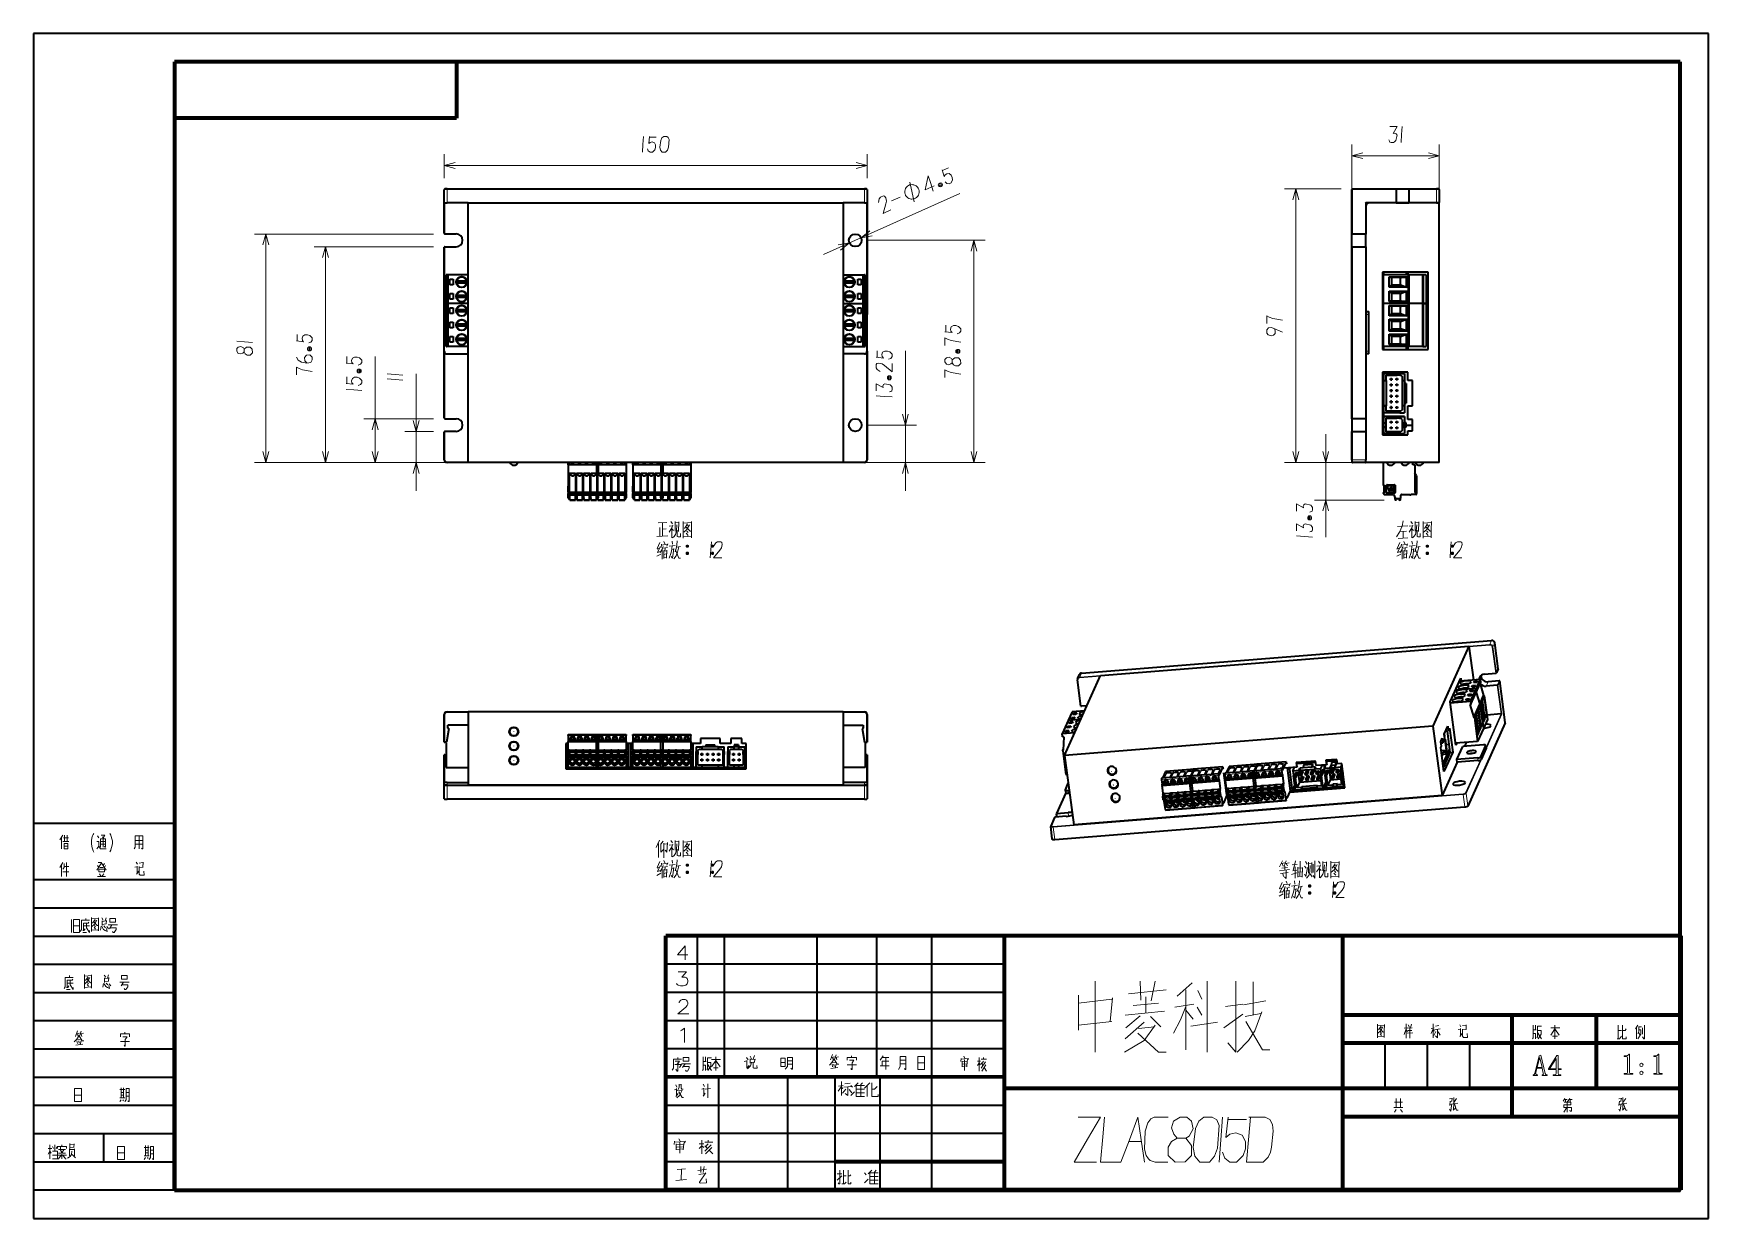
# Model space of a CAD drawing. Extents: x 0 to 297, y 0 to 210.
import ezdxf

# ---------------------------------------------------------------- set-up
doc = ezdxf.new("R2010")
doc.units = 0

msp = doc.modelspace()

# ---------------------------------------------------------------- linework, layer by layer
at = {"color": 7, "lineweight": 35}
for p, q in [((297, 210), (0, 210)), ((0, 210), (0, 0)), ((297, 0), (297, 210)), ((73.32, 182.47), (147.32, 182.47)), ((77.07, 133.97), (77.07, 179.97)), ((77.07, 179.97), (143.57, 179.97)), ((143.57, 179.97), (143.57, 133.97)), ((249.27, 133.97), (249.27, 179.97)), ((233.77, 141.72), (233.77, 172.22)), ((236.27, 172.22), (236.27, 141.72)), ((143.57, 133.97), (77.07, 133.97)), ((185.85, 96.67), (258.54, 102.45)), ((189.19, 96.22), (254.52, 101.42)), ((143.57, 89.79), (77.07, 89.79)), ((248.15, 87.27), (182.82, 82.07)), ((94.37, 79.69), (126.37, 79.69)), ((73.32, 76.79), (147.32, 76.79)), ((147.32, 74.29), (73.32, 74.29)), ((143.57, 76.79), (77.07, 76.79)), ((249.79, 74.94), (184.46, 69.74)), ((253.79, 72.89), (181.1, 67.1)), ((25, 70), (0, 70)), ((25, 60), (0, 60)), ((25, 55), (0, 55)), ((25, 50), (0, 50)), ((117.75, 25.17), (117.75, 50.1)), ((122.51, 25.09), (122.51, 50.1)), ((138.95, 25.11), (138.95, 50.1)), ((149.54, 25.12), (149.54, 50.1)), ((159.31, 5.1), (159.31, 50.1)), ((25, 45), (0, 45)), ((112.1, 45.1), (172.1, 45.1)), ((25, 40), (0, 40)), ((112.1, 40.1), (172.1, 40.1)), ((25, 35), (0, 35)), ((112.1, 35.1), (172.1, 35.1)), ((25, 30), (0, 30)), ((112.1, 30.1), (172.1, 30.1)), ((25, 25), (0, 25)), ((133.67, 25.1), (133.67, 5.1)), ((142.1, 25.1), (142.1, 5.1)), ((150.07, 25.12), (150.07, 5.1)), ((25, 20), (0, 20)), ((112.1, 20.1), (172.1, 20.1)), ((25, 15), (0, 15)), ((112.1, 15.1), (172.1, 15.1)), ((25, 10), (0, 10)), ((112.1, 10.1), (142.1, 10.1)), ((25, 5), (0, 5)), ((0, 0), (297, 0))]:
    msp.add_line(p, q, dxfattribs=at)
at = {"color": 7, "lineweight": 70}
for p, q in [((292, 205), (25, 205)), ((25, 205), (25, 5)), ((292, 5), (292, 205)), ((75, 195), (25, 195)), ((25, 5), (25, 50)), ((112.1, 5.1), (112.1, 50.1)), ((292.1, 50.1), (112.1, 50.1)), ((172.1, 50.1), (172.1, 5.1)), ((232.1, 50.1), (232.1, 5.1)), ((292.1, 50.1), (292.1, 5.1)), ((232.1, 36.1), (292.1, 36.1)), ((232.1, 31.1), (292.1, 31.1)), ((112.08, 25.08), (172.08, 25.14)), ((172.1, 23.1), (232.1, 23.1)), ((232.1, 23.1), (292.1, 23.1)), ((232.1, 18.1), (292.1, 18.1)), ((142.1, 10.1), (172.1, 10.1)), ((25, 5), (292, 5)), ((292.1, 5.1), (112.1, 5.1))]:
    msp.add_line(p, q, dxfattribs=at)
at = {"color": 7, "lineweight": 70, "ltscale": 0.25}
msp.add_line((75, 205), (75, 195), dxfattribs=at)
at = {"color": 7, "lineweight": 13, "ltscale": 0.403234}
msp.add_line((233.77, 174.22), (233.77, 190.35), dxfattribs=at)
at = {"color": 7, "lineweight": 13, "ltscale": 0.209484}
msp.add_line((249.27, 181.97), (249.27, 190.35), dxfattribs=at)
at = {"color": 7, "lineweight": 13, "ltscale": 0.106078}
for p, q in [((72.82, 184.37), (72.82, 188.61)), ((147.82, 184.37), (147.82, 188.61))]:
    msp.add_line(p, q, dxfattribs=at)
at = {"color": 7, "lineweight": 13, "ltscale": 0.3875}
msp.add_line((233.77, 188.35), (249.27, 188.35), dxfattribs=at)
at = {"color": 7, "lineweight": 13}
for p, q in [((72.82, 186.61), (147.82, 186.61)), ((147.32, 182.37), (73.32, 182.37)), ((140.1, 170.85), (164.27, 181.62)), ((223.82, 133.97), (223.82, 182.47)), ((73.32, 180.07), (147.32, 180.07)), ((70.92, 174.47), (39.19, 174.47)), ((41.19, 133.97), (41.19, 174.47)), ((147.7, 173.35), (168.76, 173.35)), ((166.76, 133.97), (166.76, 173.35)), ((70.92, 172.22), (49.78, 172.22)), ((51.78, 133.97), (51.78, 172.22)), ((233.87, 172.12), (233.87, 141.82)), ((236.17, 141.82), (236.17, 172.12)), ((154.59, 128.97), (154.59, 153.79)), ((67.86, 128.97), (67.86, 149.69)), ((75.07, 133.97), (39.19, 133.97)), ((75.07, 133.97), (49.78, 133.97)), ((145.57, 133.97), (168.76, 133.97)), ((185.52, 95.96), (258.22, 101.74)), ((258.53, 102.45), (185.84, 96.67)), ((147.32, 76.69), (73.32, 76.69)), ((73.32, 74.39), (147.32, 74.39)), ((253.48, 75.14), (180.79, 69.35)), ((181.08, 67.17), (253.77, 72.96))]:
    msp.add_line(p, q, dxfattribs=at)
at = {"color": 7, "lineweight": 35, "ltscale": 0.0575}
for p, q in [((72.82, 180.07), (72.82, 182.37)), ((147.82, 182.37), (147.82, 180.07)), ((241.64, 182.37), (241.64, 180.07)), ((243.89, 182.37), (243.89, 180.07)), ((249.27, 182.37), (249.27, 180.07)), ((241.72, 142.12), (239.42, 142.12)), ((239.42, 142.11), (241.72, 142.11)), ((241.72, 139.11), (239.42, 139.11)), ((236.17, 133.97), (233.87, 133.97)), ((117.49, 79.93), (117.49, 82.23)), ((122.49, 79.93), (122.49, 82.23)), ((123.12, 79.93), (123.12, 82.23)), ((126.12, 82.23), (126.12, 79.93)), ((72.82, 74.39), (72.82, 76.69)), ((147.82, 76.69), (147.82, 74.39))]:
    msp.add_line(p, q, dxfattribs=at)
at = {"color": 7, "lineweight": 13, "ltscale": 0.0125}
for p, q in [((72.82, 182.37), (73.32, 182.37)), ((147.32, 182.37), (147.82, 182.37)), ((248.77, 182.37), (249.27, 182.37)), ((73.32, 180.07), (72.82, 180.07)), ((147.82, 180.07), (147.32, 180.07)), ((249.27, 180.07), (248.77, 180.07)), ((236.77, 160.22), (236.27, 160.22)), ((236.27, 153.72), (236.77, 153.72)), ((233.87, 133.97), (233.87, 134.47)), ((236.17, 134.47), (236.17, 133.97)), ((73.32, 77.29), (73.32, 76.79)), ((147.32, 76.79), (147.32, 77.29)), ((72.82, 76.69), (73.32, 76.69)), ((73.32, 74.39), (72.82, 74.39)), ((147.32, 76.69), (147.82, 76.69)), ((147.82, 74.39), (147.32, 74.39))]:
    msp.add_line(p, q, dxfattribs=at)
at = {"color": 7, "lineweight": 35, "ltscale": 0.01}
for p, q in [((73.32, 182.47), (72.92, 182.47)), ((147.72, 182.47), (147.32, 182.47)), ((249.17, 182.47), (248.77, 182.47)), ((72.92, 179.97), (73.32, 179.97)), ((147.32, 179.97), (147.72, 179.97)), ((248.77, 179.97), (249.17, 179.97)), ((239.42, 148.5), (239.82, 148.5)), ((242.67, 148.5), (243.07, 148.5)), ((239.82, 144), (239.42, 144)), ((239.42, 144), (239.82, 144)), ((243.07, 144), (242.67, 144)), ((243.07, 144), (242.67, 144)), ((239.42, 141.01), (239.82, 141.01)), ((239.82, 140.21), (239.42, 140.21)), ((239.42, 140.21), (239.82, 140.21)), ((242.67, 141.01), (243.07, 141.01)), ((243.07, 140.21), (242.67, 140.21)), ((242.67, 140.21), (243.07, 140.21)), ((95.44, 133.57), (95.44, 133.97)), ((95.74, 133.57), (95.74, 133.97)), ((96.69, 133.57), (96.69, 133.97)), ((96.99, 133.57), (96.99, 133.97)), ((97.94, 133.57), (97.94, 133.97)), ((98.24, 133.57), (98.24, 133.97)), ((99.19, 133.57), (99.19, 133.97)), ((99.49, 133.57), (99.49, 133.97)), ((100.44, 133.57), (100.44, 133.97)), ((100.74, 133.57), (100.74, 133.97)), ((101.69, 133.57), (101.69, 133.97)), ((101.99, 133.57), (101.99, 133.97)), ((102.94, 133.57), (102.94, 133.97)), ((103.24, 133.57), (103.24, 133.97)), ((104.19, 133.57), (104.19, 133.97)), ((104.49, 133.57), (104.49, 133.97)), ((106.89, 133.57), (106.89, 133.97)), ((107.19, 133.57), (107.19, 133.97)), ((108.14, 133.57), (108.14, 133.97)), ((108.44, 133.57), (108.44, 133.97)), ((109.39, 133.57), (109.39, 133.97)), ((109.69, 133.57), (109.69, 133.97)), ((110.64, 133.57), (110.64, 133.97)), ((110.94, 133.57), (110.94, 133.97)), ((111.89, 133.57), (111.89, 133.97)), ((112.19, 133.57), (112.19, 133.97)), ((113.14, 133.57), (113.14, 133.97)), ((113.44, 133.57), (113.44, 133.97)), ((114.39, 133.57), (114.39, 133.97)), ((114.69, 133.57), (114.69, 133.97)), ((115.64, 133.57), (115.64, 133.97)), ((115.94, 133.57), (115.94, 133.97)), ((233.77, 134.47), (233.77, 134.07)), ((236.27, 134.07), (236.27, 134.47)), ((94.81, 84.76), (95.21, 84.76)), ((99.71, 84.76), (100.11, 84.76)), ((99.81, 84.76), (100.21, 84.76)), ((104.71, 84.76), (105.11, 84.76)), ((106.26, 84.76), (106.66, 84.76)), ((111.16, 84.76), (111.56, 84.76)), ((111.26, 84.76), (111.66, 84.76)), ((116.16, 84.76), (116.56, 84.76)), ((118.59, 83.18), (118.59, 83.58)), ((121.39, 83.58), (121.39, 83.18)), ((124.22, 83.18), (124.22, 83.58)), ((125.02, 83.58), (125.02, 83.18)), ((118.59, 79.93), (118.59, 80.33)), ((121.39, 80.33), (121.39, 79.93)), ((124.22, 79.93), (124.22, 80.33)), ((125.02, 80.33), (125.02, 79.93)), ((73.32, 76.79), (72.92, 76.79)), ((72.92, 74.29), (73.32, 74.29)), ((147.72, 76.79), (147.32, 76.79)), ((147.32, 74.29), (147.72, 74.29))]:
    msp.add_line(p, q, dxfattribs=at)
at = {"color": 7, "lineweight": 13, "ltscale": 0.0025}
for p, q in [((73.32, 182.37), (73.32, 182.47)), ((147.32, 182.37), (147.32, 182.47)), ((233.87, 182.37), (233.77, 182.37)), ((233.87, 182.47), (233.87, 182.37)), ((248.77, 182.37), (248.77, 182.47)), ((73.32, 179.97), (73.32, 180.07)), ((147.32, 179.97), (147.32, 180.07)), ((248.77, 179.97), (248.77, 180.07)), ((72.92, 134.47), (72.82, 134.47)), ((73.32, 134.07), (73.32, 133.97)), ((147.32, 134.07), (147.32, 133.97)), ((147.72, 134.47), (147.82, 134.47)), ((233.87, 134.47), (233.77, 134.47)), ((236.27, 134.47), (236.17, 134.47)), ((72.92, 89.29), (72.82, 89.29)), ((73.32, 89.69), (73.32, 89.79)), ((147.32, 89.69), (147.32, 89.79)), ((147.72, 89.29), (147.82, 89.29)), ((95.31, 85.13), (95.21, 85.13)), ((95.96, 85.13), (95.86, 85.13)), ((96.56, 85.13), (96.46, 85.13)), ((97.21, 85.13), (97.11, 85.13)), ((97.81, 85.13), (97.71, 85.13)), ((98.46, 85.13), (98.36, 85.13)), ((99.06, 85.13), (98.96, 85.13)), ((99.71, 85.13), (99.61, 85.13)), ((100.31, 85.13), (100.21, 85.13)), ((100.96, 85.13), (100.86, 85.13)), ((101.56, 85.13), (101.46, 85.13)), ((102.21, 85.13), (102.11, 85.13)), ((102.81, 85.13), (102.71, 85.13)), ((103.46, 85.13), (103.36, 85.13)), ((104.06, 85.13), (103.96, 85.13)), ((104.71, 85.13), (104.61, 85.13)), ((106.76, 85.13), (106.66, 85.13)), ((107.41, 85.13), (107.31, 85.13)), ((108.01, 85.13), (107.91, 85.13)), ((108.66, 85.13), (108.56, 85.13)), ((109.26, 85.13), (109.16, 85.13)), ((109.91, 85.13), (109.81, 85.13)), ((110.51, 85.13), (110.41, 85.13)), ((111.16, 85.13), (111.06, 85.13)), ((111.76, 85.13), (111.66, 85.13)), ((112.41, 85.13), (112.31, 85.13)), ((113.01, 85.13), (112.91, 85.13)), ((113.66, 85.13), (113.56, 85.13)), ((114.26, 85.13), (114.16, 85.13)), ((114.91, 85.13), (114.81, 85.13)), ((115.51, 85.13), (115.41, 85.13)), ((116.16, 85.13), (116.06, 85.13)), ((73.32, 76.79), (73.32, 76.69)), ((73.32, 74.39), (73.32, 74.29)), ((147.32, 76.79), (147.32, 76.69)), ((147.32, 74.39), (147.32, 74.29))]:
    msp.add_line(p, q, dxfattribs=at)
at = {"color": 7, "lineweight": 13, "ltscale": 0.0575}
for p, q in [((73.32, 182.37), (73.32, 180.07)), ((147.32, 180.07), (147.32, 182.37)), ((248.77, 180.07), (248.77, 182.37)), ((233.87, 174.57), (236.17, 174.57)), ((236.17, 172.12), (233.87, 172.12)), ((233.87, 141.82), (236.17, 141.82)), ((236.17, 139.37), (233.87, 139.37)), ((233.87, 134.47), (236.17, 134.47)), ((73.32, 76.69), (73.32, 74.39)), ((147.32, 74.39), (147.32, 76.69))]:
    msp.add_line(p, q, dxfattribs=at)
at = {"color": 7, "lineweight": 13, "ltscale": 0.251206}
msp.add_line((231.87, 182.47), (221.82, 182.47), dxfattribs=at)
at = {"color": 7, "lineweight": 35, "ltscale": 0.1975}
msp.add_line((233.77, 174.47), (233.77, 182.37), dxfattribs=at)
at = {"color": 7, "lineweight": 35, "ltscale": 0.194375}
msp.add_line((233.87, 182.47), (241.64, 182.47), dxfattribs=at)
at = {"color": 7, "lineweight": 13, "ltscale": 0.194375}
msp.add_line((241.64, 182.37), (233.87, 182.37), dxfattribs=at)
at = {"color": 7, "lineweight": 13, "ltscale": 0.195}
msp.add_line((233.87, 182.37), (233.87, 174.57), dxfattribs=at)
at = {"color": 7, "lineweight": 35, "ltscale": 0.0025}
for p, q in [((241.64, 182.37), (241.64, 182.47)), ((243.89, 182.47), (243.89, 182.37)), ((241.64, 179.97), (241.64, 180.07)), ((243.89, 180.07), (243.89, 179.97)), ((94.81, 128.32), (94.81, 128.22)), ((99.81, 128.32), (99.81, 128.22)), ((100.11, 128.22), (100.11, 128.32)), ((105.11, 128.22), (105.11, 128.32)), ((106.26, 128.32), (106.26, 128.22)), ((111.26, 128.32), (111.26, 128.22)), ((111.56, 128.22), (111.56, 128.32)), ((116.56, 128.22), (116.56, 128.32)), ((95.09, 127.32), (95.09, 127.42)), ((96.09, 127.42), (96.09, 127.32)), ((96.34, 127.42), (96.34, 127.32)), ((97.34, 127.42), (97.34, 127.32)), ((97.59, 127.32), (97.59, 127.42)), ((98.59, 127.42), (98.59, 127.32)), ((98.84, 127.32), (98.84, 127.42)), ((99.84, 127.42), (99.84, 127.32)), ((100.09, 127.32), (100.09, 127.42)), ((101.09, 127.42), (101.09, 127.32)), ((101.34, 127.42), (101.34, 127.32)), ((102.34, 127.42), (102.34, 127.32)), ((102.59, 127.32), (102.59, 127.42)), ((103.59, 127.42), (103.59, 127.32)), ((103.84, 127.32), (103.84, 127.42)), ((104.84, 127.42), (104.84, 127.32)), ((106.54, 127.32), (106.54, 127.42)), ((107.54, 127.42), (107.54, 127.32)), ((107.79, 127.42), (107.79, 127.32)), ((108.79, 127.42), (108.79, 127.32)), ((109.04, 127.32), (109.04, 127.42)), ((110.04, 127.42), (110.04, 127.32)), ((110.29, 127.32), (110.29, 127.42)), ((111.29, 127.42), (111.29, 127.32)), ((111.54, 127.32), (111.54, 127.42)), ((112.54, 127.42), (112.54, 127.32)), ((112.79, 127.42), (112.79, 127.32)), ((113.79, 127.42), (113.79, 127.32)), ((114.04, 127.32), (114.04, 127.42)), ((115.04, 127.42), (115.04, 127.32)), ((115.29, 127.32), (115.29, 127.42)), ((116.29, 127.42), (116.29, 127.32)), ((72.82, 84.41), (72.92, 84.41)), ((94.49, 83.88), (94.49, 83.98)), ((94.81, 84.76), (94.81, 84.66)), ((94.81, 84.66), (94.81, 84.56)), ((99.81, 84.76), (99.81, 84.66)), ((99.81, 84.66), (99.81, 84.56)), ((100.11, 84.66), (100.11, 84.76)), ((100.11, 84.56), (100.11, 84.66)), ((105.11, 84.66), (105.11, 84.76)), ((105.11, 84.56), (105.11, 84.66)), ((105.44, 83.98), (105.44, 83.88)), ((105.94, 83.88), (105.94, 83.98)), ((106.26, 84.76), (106.26, 84.66)), ((106.26, 84.66), (106.26, 84.56)), ((111.26, 84.76), (111.26, 84.66)), ((111.26, 84.66), (111.26, 84.56)), ((111.56, 84.66), (111.56, 84.76)), ((111.56, 84.56), (111.56, 84.66)), ((116.56, 84.66), (116.56, 84.76)), ((116.56, 84.56), (116.56, 84.66)), ((116.89, 83.98), (116.89, 83.88)), ((147.72, 84.41), (147.82, 84.41)), ((72.92, 82.16), (72.82, 82.16)), ((95.09, 82.82), (95.09, 82.92)), ((95.09, 81.92), (95.09, 82.02)), ((96.09, 82.92), (96.09, 82.82)), ((96.09, 82.02), (96.09, 81.92)), ((96.34, 82.92), (96.34, 82.82)), ((96.34, 81.92), (96.34, 82.02)), ((97.34, 82.92), (97.34, 82.82)), ((97.34, 82.02), (97.34, 81.92)), ((97.59, 82.82), (97.59, 82.92)), ((97.59, 81.92), (97.59, 82.02)), ((98.59, 82.92), (98.59, 82.82)), ((98.59, 82.02), (98.59, 81.92)), ((98.84, 82.82), (98.84, 82.92)), ((98.84, 81.92), (98.84, 82.02)), ((99.84, 82.92), (99.84, 82.82)), ((99.84, 82.02), (99.84, 81.92)), ((100.09, 82.82), (100.09, 82.92)), ((100.09, 81.92), (100.09, 82.02)), ((101.09, 82.92), (101.09, 82.82)), ((101.09, 82.02), (101.09, 81.92)), ((101.34, 82.92), (101.34, 82.82)), ((101.34, 81.92), (101.34, 82.02)), ((102.34, 82.92), (102.34, 82.82)), ((102.34, 82.02), (102.34, 81.92)), ((102.59, 82.82), (102.59, 82.92)), ((102.59, 81.92), (102.59, 82.02)), ((103.59, 82.92), (103.59, 82.82)), ((103.59, 82.02), (103.59, 81.92)), ((103.84, 82.82), (103.84, 82.92)), ((103.84, 81.92), (103.84, 82.02)), ((104.84, 82.92), (104.84, 82.82)), ((104.84, 82.02), (104.84, 81.92)), ((106.54, 82.82), (106.54, 82.92)), ((106.54, 81.92), (106.54, 82.02)), ((107.54, 82.92), (107.54, 82.82)), ((107.54, 82.02), (107.54, 81.92)), ((107.79, 82.92), (107.79, 82.82)), ((107.79, 81.92), (107.79, 82.02)), ((108.79, 82.92), (108.79, 82.82)), ((108.79, 82.02), (108.79, 81.92)), ((109.04, 82.82), (109.04, 82.92)), ((109.04, 81.92), (109.04, 82.02)), ((110.04, 82.92), (110.04, 82.82)), ((110.04, 82.02), (110.04, 81.92)), ((110.29, 82.82), (110.29, 82.92)), ((110.29, 81.92), (110.29, 82.02)), ((111.29, 82.92), (111.29, 82.82)), ((111.29, 82.02), (111.29, 81.92)), ((111.54, 82.82), (111.54, 82.92)), ((111.54, 81.92), (111.54, 82.02)), ((112.54, 82.92), (112.54, 82.82)), ((112.54, 82.02), (112.54, 81.92)), ((112.79, 82.92), (112.79, 82.82)), ((112.79, 81.92), (112.79, 82.02)), ((113.79, 82.92), (113.79, 82.82)), ((113.79, 82.02), (113.79, 81.92)), ((114.04, 82.82), (114.04, 82.92)), ((114.04, 81.92), (114.04, 82.02)), ((115.04, 82.92), (115.04, 82.82)), ((115.04, 82.02), (115.04, 81.92)), ((115.29, 82.82), (115.29, 82.92)), ((115.29, 81.92), (115.29, 82.02)), ((116.29, 82.92), (116.29, 82.82)), ((116.29, 82.02), (116.29, 81.92)), ((147.82, 82.16), (147.72, 82.16))]:
    msp.add_line(p, q, dxfattribs=at)
at = {"color": 7, "lineweight": 35, "ltscale": 0.05625}
for p, q in [((241.64, 182.47), (243.89, 182.47)), ((241.64, 179.97), (243.89, 179.97))]:
    msp.add_line(p, q, dxfattribs=at)
at = {"color": 7, "lineweight": 35, "ltscale": 0.121875}
for p, q in [((243.89, 182.47), (248.77, 182.47)), ((248.77, 179.97), (243.89, 179.97)), ((72.82, 84.41), (72.82, 89.29)), ((147.82, 89.29), (147.82, 84.41)), ((72.82, 77.29), (72.82, 82.16))]:
    msp.add_line(p, q, dxfattribs=at)
at = {"color": 7, "lineweight": 13, "ltscale": 0.121875}
for p, q in [((248.77, 182.37), (243.89, 182.37)), ((243.89, 180.07), (248.77, 180.07)), ((72.92, 89.29), (72.92, 84.41)), ((147.72, 84.41), (147.72, 89.29)), ((72.92, 82.16), (72.92, 77.29)), ((147.72, 77.29), (147.72, 82.16))]:
    msp.add_line(p, q, dxfattribs=at)
at = {"color": 7, "lineweight": 35, "ltscale": 0.1375}
for p, q in [((72.82, 174.57), (72.82, 180.07)), ((236.27, 179.97), (236.27, 174.47))]:
    msp.add_line(p, q, dxfattribs=at)
at = {"color": 7, "lineweight": 13, "ltscale": 0.1375}
for p, q in [((72.92, 179.97), (72.92, 174.47)), ((236.17, 174.57), (236.17, 180.07))]:
    msp.add_line(p, q, dxfattribs=at)
at = {"color": 7, "lineweight": 35, "ltscale": 0.09375}
for p, q in [((77.07, 179.97), (73.32, 179.97)), ((147.32, 179.97), (143.57, 179.97)), ((73.32, 153.22), (77.07, 153.22)), ((147.32, 153.22), (143.57, 153.22)), ((77.07, 133.97), (73.32, 133.97)), ((147.32, 133.97), (143.57, 133.97)), ((143.57, 89.79), (147.32, 89.79)), ((73.32, 77.29), (77.07, 77.29)), ((147.32, 77.29), (143.57, 77.29))]:
    msp.add_line(p, q, dxfattribs=at)
at = {"color": 7, "lineweight": 13, "ltscale": 0.48625}
msp.add_line((147.72, 160.52), (147.72, 179.97), dxfattribs=at)
at = {"color": 7, "lineweight": 35, "ltscale": 0.496234}
msp.add_line((147.82, 180.07), (147.82, 160.22), dxfattribs=at)
at = {"color": 7, "lineweight": 35, "ltscale": 0.003536}
for p, q in [((236.27, 179.97), (236.17, 180.07)), ((236.27, 174.47), (236.17, 174.57)), ((236.17, 141.82), (236.27, 141.72)), ((106.76, 84.86), (106.66, 84.76)), ((108.01, 84.86), (107.91, 84.76)), ((109.26, 84.86), (109.16, 84.76)), ((110.51, 84.86), (110.41, 84.76)), ((112.41, 84.76), (112.31, 84.86)), ((113.66, 84.76), (113.56, 84.86)), ((114.91, 84.76), (114.81, 84.86)), ((116.16, 84.76), (116.06, 84.86))]:
    msp.add_line(p, q, dxfattribs=at)
at = {"color": 7, "lineweight": 13, "ltscale": 0.136875}
msp.add_line((236.17, 180.07), (241.64, 180.07), dxfattribs=at)
at = {"color": 7, "lineweight": 35, "ltscale": 0.134375}
msp.add_line((241.64, 179.97), (236.27, 179.97), dxfattribs=at)
at = {"color": 7, "lineweight": 35, "ltscale": 0.3125}
msp.add_line((249.27, 179.97), (236.77, 179.97), dxfattribs=at)
at = {"color": 7, "lineweight": 35, "ltscale": 0.050625}
for p, q in [((74.95, 174.47), (72.92, 174.47)), ((72.92, 172.22), (74.95, 172.22)), ((72.92, 141.72), (74.95, 141.72)), ((74.95, 139.47), (72.92, 139.47))]:
    msp.add_line(p, q, dxfattribs=at)
at = {"color": 7, "lineweight": 35, "ltscale": 0.003535}
for p, q in [((233.77, 174.47), (233.87, 174.57)), ((233.77, 172.22), (233.87, 172.12)), ((236.17, 172.12), (236.27, 172.22)), ((233.77, 141.72), (233.87, 141.82)), ((233.77, 139.47), (233.87, 139.37)), ((236.27, 139.47), (236.17, 139.37)), ((95.31, 84.86), (95.21, 84.76)), ((95.96, 84.76), (95.86, 84.86)), ((96.56, 84.86), (96.46, 84.76)), ((97.21, 84.76), (97.11, 84.86)), ((97.81, 84.86), (97.71, 84.76)), ((98.46, 84.76), (98.36, 84.86)), ((99.06, 84.86), (98.96, 84.76)), ((99.71, 84.76), (99.61, 84.86)), ((100.31, 84.86), (100.21, 84.76)), ((100.96, 84.76), (100.86, 84.86)), ((101.56, 84.86), (101.46, 84.76)), ((102.21, 84.76), (102.11, 84.86)), ((102.81, 84.86), (102.71, 84.76)), ((103.46, 84.76), (103.36, 84.86)), ((104.06, 84.86), (103.96, 84.76)), ((104.71, 84.76), (104.61, 84.86)), ((107.41, 84.76), (107.31, 84.86)), ((108.66, 84.76), (108.56, 84.86)), ((109.91, 84.76), (109.81, 84.86)), ((111.16, 84.76), (111.06, 84.86)), ((111.76, 84.86), (111.66, 84.76)), ((113.01, 84.86), (112.91, 84.76)), ((114.26, 84.86), (114.16, 84.76)), ((115.51, 84.86), (115.41, 84.76))]:
    msp.add_line(p, q, dxfattribs=at)
at = {"color": 7, "lineweight": 35, "ltscale": 0.0625}
for p, q in [((236.27, 174.47), (233.77, 174.47)), ((233.77, 172.22), (236.27, 172.22)), ((236.27, 141.72), (233.77, 141.72)), ((233.77, 139.47), (236.27, 139.47))]:
    msp.add_line(p, q, dxfattribs=at)
at = {"color": 7, "lineweight": 35, "ltscale": 0.028125}
for p, q in [((233.77, 173.35), (233.77, 174.47)), ((233.77, 172.22), (233.77, 173.35)), ((236.27, 173.35), (236.27, 174.47)), ((236.27, 172.22), (236.27, 173.35)), ((233.77, 141.72), (233.77, 140.6)), ((233.77, 140.6), (233.77, 139.47)), ((236.27, 141.72), (236.27, 140.6)), ((236.27, 140.6), (236.27, 139.47))]:
    msp.add_line(p, q, dxfattribs=at)
at = {"color": 7, "lineweight": 35, "ltscale": 0.2975}
for p, q in [((72.82, 160.22), (72.82, 172.12)), ((72.82, 141.82), (72.82, 153.72))]:
    msp.add_line(p, q, dxfattribs=at)
at = {"color": 7, "lineweight": 13, "ltscale": 0.2925}
for p, q in [((72.92, 172.22), (72.92, 160.52)), ((72.92, 153.42), (72.92, 141.72))]:
    msp.add_line(p, q, dxfattribs=at)
at = {"color": 7, "lineweight": 35, "ltscale": 0.000127792}
for p, q in [((73.15, 167.22), (73.15, 167.22)), ((243.89, 167.22), (243.89, 167.22)), ((246.34, 167.22), (246.33, 167.22)), ((73.15, 162.14), (73.15, 162.14)), ((73.15, 162.14), (73.15, 162.14)), ((243.89, 162.14), (243.89, 162.14)), ((243.89, 162.14), (243.89, 162.14)), ((246.33, 162.14), (246.34, 162.14)), ((246.34, 162.14), (246.33, 162.14)), ((73.15, 154.52), (73.15, 154.52)), ((243.89, 154.52), (243.89, 154.52)), ((246.33, 154.52), (246.34, 154.52))]:
    msp.add_line(p, q, dxfattribs=at)
at = {"color": 7, "lineweight": 35, "ltscale": 0.000639153}
for p, q in [((73.18, 167.22), (73.15, 167.22)), ((73.15, 162.14), (73.18, 162.14)), ((73.18, 162.14), (73.15, 162.14)), ((73.15, 154.52), (73.18, 154.52))]:
    msp.add_line(p, q, dxfattribs=at)
at = {"color": 7, "lineweight": 35, "ltscale": 0.127}
for p, q in [((73.15, 162.14), (73.15, 167.22)), ((73.15, 162.14), (73.15, 167.22)), ((73.18, 162.14), (73.18, 167.22)), ((73.21, 167.22), (73.21, 162.14)), ((73.24, 167.22), (73.24, 162.14)), ((73.45, 167.22), (73.45, 162.14)), ((147.14, 162.14), (147.14, 167.22)), ((147.34, 162.14), (147.34, 167.22)), ((147.38, 162.14), (147.38, 167.22)), ((147.41, 167.22), (147.41, 162.14)), ((147.44, 167.22), (147.44, 162.14)), ((147.44, 167.22), (147.44, 162.14)), ((239.39, 162.14), (239.39, 167.22)), ((243.8, 162.14), (243.8, 167.22)), ((243.83, 162.14), (243.83, 167.22)), ((243.86, 162.14), (243.86, 167.22)), ((243.89, 167.22), (243.89, 162.14)), ((243.89, 167.22), (243.89, 162.14)), ((246.33, 162.14), (246.33, 167.22)), ((246.34, 162.14), (246.34, 167.22)), ((246.36, 162.14), (246.36, 167.22)), ((246.39, 167.22), (246.39, 162.14)), ((246.43, 167.22), (246.43, 162.14)), ((246.93, 167.22), (246.93, 162.14))]:
    msp.add_line(p, q, dxfattribs=at)
at = {"color": 7, "lineweight": 35, "ltscale": 0.000766754}
for p, q in [((73.21, 167.22), (73.18, 167.22)), ((147.41, 167.22), (147.38, 167.22)), ((243.86, 167.22), (243.83, 167.22)), ((246.39, 167.22), (246.36, 167.22)), ((73.18, 162.14), (73.21, 162.14)), ((73.21, 162.14), (73.18, 162.14)), ((147.41, 162.14), (147.38, 162.14)), ((147.38, 162.14), (147.41, 162.14)), ((243.83, 162.14), (243.86, 162.14)), ((243.86, 162.14), (243.83, 162.14)), ((246.36, 162.14), (246.39, 162.14)), ((246.39, 162.14), (246.36, 162.14)), ((73.18, 154.52), (73.21, 154.52)), ((147.38, 154.52), (147.41, 154.52)), ((243.83, 154.52), (243.86, 154.52)), ((246.36, 154.52), (246.39, 154.52))]:
    msp.add_line(p, q, dxfattribs=at)
at = {"color": 7, "lineweight": 35, "ltscale": 0.000894737}
for p, q in [((73.24, 167.22), (73.21, 167.22)), ((73.21, 162.14), (73.24, 162.14)), ((73.24, 162.14), (73.21, 162.14)), ((73.21, 154.52), (73.24, 154.52))]:
    msp.add_line(p, q, dxfattribs=at)
at = {"color": 7, "lineweight": 35, "ltscale": 0.005113}
for p, q in [((73.45, 167.22), (73.24, 167.22)), ((147.14, 167.22), (147.34, 167.22)), ((73.45, 162.14), (73.24, 162.14)), ((73.45, 162.14), (73.24, 162.14)), ((147.14, 162.14), (147.34, 162.14)), ((147.14, 162.14), (147.34, 162.14)), ((73.45, 154.52), (73.24, 154.52)), ((147.14, 154.52), (147.34, 154.52))]:
    msp.add_line(p, q, dxfattribs=at)
at = {"color": 7, "lineweight": 35, "ltscale": 0.090669}
for p, q in [((77.07, 167.22), (73.45, 167.22)), ((77.07, 162.14), (73.45, 162.14)), ((77.07, 162.14), (73.45, 162.14)), ((77.07, 154.52), (73.45, 154.52)), ((77.07, 87.45), (73.45, 87.45))]:
    msp.add_line(p, q, dxfattribs=at)
at = {"color": 7, "lineweight": 35, "ltscale": 0.025}
for p, q in [((73.84, 165.45), (73.84, 166.45)), ((74.39, 166.45), (74.39, 165.45)), ((146.19, 165.45), (146.19, 166.45)), ((146.75, 166.45), (146.75, 165.45)), ((73.84, 162.91), (73.84, 163.91)), ((74.39, 163.91), (74.39, 162.91)), ((146.19, 162.91), (146.19, 163.91)), ((146.75, 163.91), (146.75, 162.91)), ((73.84, 160.37), (73.84, 161.37)), ((74.39, 161.37), (74.39, 160.37)), ((146.19, 160.37), (146.19, 161.37)), ((146.75, 161.37), (146.75, 160.37)), ((73.84, 157.83), (73.84, 158.83)), ((74.39, 158.83), (74.39, 157.83)), ((146.19, 157.83), (146.19, 158.83)), ((146.75, 158.83), (146.75, 157.83)), ((73.84, 155.29), (73.84, 156.29)), ((74.39, 156.29), (74.39, 155.29)), ((146.19, 155.29), (146.19, 156.29)), ((146.75, 156.29), (146.75, 155.29)), ((95.09, 127.32), (96.09, 127.32)), ((96.34, 127.32), (97.34, 127.32)), ((97.59, 127.32), (98.59, 127.32)), ((98.84, 127.32), (99.84, 127.32)), ((100.09, 127.32), (101.09, 127.32)), ((101.34, 127.32), (102.34, 127.32)), ((102.59, 127.32), (103.59, 127.32)), ((103.84, 127.32), (104.84, 127.32)), ((106.54, 127.32), (107.54, 127.32)), ((107.79, 127.32), (108.79, 127.32)), ((109.04, 127.32), (110.04, 127.32)), ((110.29, 127.32), (111.29, 127.32)), ((111.54, 127.32), (112.54, 127.32)), ((112.79, 127.32), (113.79, 127.32)), ((114.04, 127.32), (115.04, 127.32)), ((115.29, 127.32), (116.29, 127.32)), ((95.09, 82.92), (96.09, 82.92)), ((95.09, 81.92), (96.09, 81.92)), ((96.34, 82.92), (97.34, 82.92)), ((96.34, 81.92), (97.34, 81.92)), ((97.59, 82.92), (98.59, 82.92)), ((97.59, 81.92), (98.59, 81.92)), ((99.81, 82.96), (98.81, 82.96)), ((98.81, 81.88), (99.81, 81.88)), ((98.84, 82.92), (99.84, 82.92)), ((98.84, 81.92), (99.84, 81.92)), ((100.09, 82.92), (101.09, 82.92)), ((100.09, 81.92), (101.09, 81.92)), ((101.11, 82.96), (100.11, 82.96)), ((100.11, 81.88), (101.11, 81.88)), ((101.34, 82.92), (102.34, 82.92)), ((101.34, 81.92), (102.34, 81.92)), ((102.59, 82.92), (103.59, 82.92)), ((102.59, 81.92), (103.59, 81.92)), ((103.84, 82.92), (104.84, 82.92)), ((103.84, 81.92), (104.84, 81.92)), ((106.54, 82.92), (107.54, 82.92)), ((106.54, 81.92), (107.54, 81.92)), ((107.79, 82.92), (108.79, 82.92)), ((107.79, 81.92), (108.79, 81.92)), ((109.04, 82.92), (110.04, 82.92)), ((109.04, 81.92), (110.04, 81.92)), ((111.26, 82.96), (110.26, 82.96)), ((110.26, 81.88), (111.26, 81.88)), ((110.29, 82.92), (111.29, 82.92)), ((110.29, 81.92), (111.29, 81.92)), ((111.54, 82.92), (112.54, 82.92)), ((111.54, 81.92), (112.54, 81.92)), ((112.56, 82.96), (111.56, 82.96)), ((111.56, 81.88), (112.56, 81.88)), ((112.79, 82.92), (113.79, 82.92)), ((112.79, 81.92), (113.79, 81.92)), ((114.04, 82.92), (115.04, 82.92)), ((114.04, 81.92), (115.04, 81.92)), ((115.29, 82.92), (116.29, 82.92)), ((115.29, 81.92), (116.29, 81.92))]:
    msp.add_line(p, q, dxfattribs=at)
at = {"color": 7, "lineweight": 35, "ltscale": 0.013804}
for p, q in [((73.84, 166.45), (74.39, 166.45)), ((146.19, 166.45), (146.75, 166.45)), ((74.39, 165.45), (73.84, 165.45)), ((73.84, 163.91), (74.39, 163.91)), ((146.75, 165.45), (146.19, 165.45)), ((146.19, 163.91), (146.75, 163.91)), ((74.39, 162.91), (73.84, 162.91)), ((73.84, 161.37), (74.39, 161.37)), ((146.75, 162.91), (146.19, 162.91)), ((146.19, 161.37), (146.75, 161.37)), ((74.39, 160.37), (73.84, 160.37)), ((73.84, 158.83), (74.39, 158.83)), ((74.39, 157.83), (73.84, 157.83)), ((146.75, 160.37), (146.19, 160.37)), ((146.19, 158.83), (146.75, 158.83)), ((146.75, 157.83), (146.19, 157.83)), ((73.84, 156.29), (74.39, 156.29)), ((74.39, 155.29), (73.84, 155.29)), ((146.19, 156.29), (146.75, 156.29)), ((146.75, 155.29), (146.19, 155.29))]:
    msp.add_line(p, q, dxfattribs=at)
at = {"color": 7, "lineweight": 35, "ltscale": 0.089121}
for p, q in [((143.57, 167.22), (147.14, 167.22)), ((143.57, 162.14), (147.14, 162.14)), ((143.57, 162.14), (147.14, 162.14)), ((143.57, 154.52), (147.14, 154.52))]:
    msp.add_line(p, q, dxfattribs=at)
at = {"color": 7, "lineweight": 35, "ltscale": 0.000894547}
for p, q in [((147.38, 167.22), (147.34, 167.22)), ((147.38, 162.14), (147.34, 162.14)), ((147.34, 162.14), (147.38, 162.14)), ((147.34, 154.52), (147.38, 154.52))]:
    msp.add_line(p, q, dxfattribs=at)
at = {"color": 7, "lineweight": 35, "ltscale": 0.000638962}
for p, q in [((147.44, 167.22), (147.41, 167.22)), ((243.89, 167.22), (243.86, 167.22)), ((246.36, 167.22), (246.34, 167.22)), ((147.44, 162.14), (147.41, 162.14)), ((147.41, 162.14), (147.44, 162.14)), ((243.86, 162.14), (243.89, 162.14)), ((243.89, 162.14), (243.86, 162.14)), ((246.34, 162.14), (246.36, 162.14)), ((246.36, 162.14), (246.34, 162.14)), ((147.41, 154.52), (147.44, 154.52)), ((243.86, 154.52), (243.89, 154.52)), ((246.34, 154.52), (246.36, 154.52))]:
    msp.add_line(p, q, dxfattribs=at)
at = {"color": 7, "lineweight": 35, "ltscale": 0.000128174}
for p, q in [((147.44, 167.22), (147.44, 167.22)), ((147.44, 162.14), (147.44, 162.14)), ((147.44, 162.14), (147.44, 162.14)), ((147.44, 154.52), (147.44, 154.52))]:
    msp.add_line(p, q, dxfattribs=at)
at = {"color": 7, "lineweight": 35, "ltscale": 0.3425}
for p, q in [((239.17, 167.72), (239.17, 154.02)), ((247.27, 154.02), (247.27, 167.72))]:
    msp.add_line(p, q, dxfattribs=at)
at = {"color": 7, "lineweight": 35, "ltscale": 0.2025}
for p, q in [((247.27, 167.72), (239.17, 167.72)), ((239.17, 154.02), (247.27, 154.02))]:
    msp.add_line(p, q, dxfattribs=at)
at = {"color": 7, "lineweight": 35, "ltscale": 0.110307}
for p, q in [((243.8, 167.22), (239.39, 167.22)), ((243.8, 162.14), (239.39, 162.14)), ((243.8, 162.14), (239.39, 162.14)), ((243.8, 154.52), (239.39, 154.52)), ((73.15, 84.32), (73.15, 79.9)), ((147.44, 84.32), (147.44, 79.9)), ((147.44, 84.32), (147.44, 79.9))]:
    msp.add_line(p, q, dxfattribs=at)
at = {"color": 7, "lineweight": 35, "ltscale": 0.0125}
for p, q in [((239.42, 167.22), (239.42, 167.72)), ((243.47, 167.22), (243.47, 167.72)), ((243.72, 167.22), (243.72, 167.72)), ((236.27, 160.72), (236.77, 160.72)), ((236.77, 160.22), (236.77, 160.72)), ((239.42, 154.02), (239.42, 154.52)), ((243.47, 154.02), (243.47, 154.52)), ((243.72, 154.02), (243.72, 154.52)), ((236.77, 153.22), (236.27, 153.22)), ((236.77, 153.22), (236.77, 153.72)), ((243.07, 148.5), (243.07, 148)), ((243.07, 144.5), (243.07, 144)), ((95.96, 84.76), (96.46, 84.76)), ((97.21, 84.76), (97.71, 84.76)), ((98.46, 84.76), (98.96, 84.76)), ((100.96, 84.76), (101.46, 84.76)), ((102.21, 84.76), (102.71, 84.76)), ((103.46, 84.76), (103.96, 84.76)), ((107.41, 84.76), (107.91, 84.76)), ((108.66, 84.76), (109.16, 84.76)), ((109.91, 84.76), (110.41, 84.76)), ((112.41, 84.76), (112.91, 84.76)), ((113.66, 84.76), (114.16, 84.76)), ((114.91, 84.76), (115.41, 84.76)), ((73.32, 77.29), (72.82, 77.29)), ((72.82, 76.79), (72.82, 77.29)), ((147.82, 77.29), (147.32, 77.29)), ((147.82, 77.29), (147.82, 76.79))]:
    msp.add_line(p, q, dxfattribs=at)
at = {"color": 7, "lineweight": 35, "ltscale": 0.044992}
for p, q in [((240.39, 165.05), (240.39, 166.85)), ((243.67, 166.85), (243.67, 165.05)), ((240.39, 159.97), (240.39, 161.77)), ((243.67, 161.77), (243.67, 159.97)), ((240.39, 154.89), (240.39, 156.69)), ((243.67, 156.69), (243.67, 154.89))]:
    msp.add_line(p, q, dxfattribs=at)
at = {"color": 7, "lineweight": 35, "ltscale": 0.082059}
for p, q in [((240.39, 166.85), (243.67, 166.85)), ((243.67, 165.05), (240.39, 165.05)), ((240.39, 164.31), (243.67, 164.31)), ((243.67, 162.51), (240.39, 162.51)), ((240.39, 161.77), (243.67, 161.77)), ((243.67, 159.97), (240.39, 159.97)), ((240.39, 159.38), (243.67, 159.38)), ((243.67, 157.28), (240.39, 157.28)), ((240.39, 156.69), (243.67, 156.69)), ((243.67, 154.89), (240.39, 154.89))]:
    msp.add_line(p, q, dxfattribs=at)
at = {"color": 7, "lineweight": 35, "ltscale": 0.010262}
for p, q in [((240.39, 166.85), (240.79, 166.75)), ((240.79, 162.61), (240.39, 162.51)), ((240.39, 161.77), (240.79, 161.67)), ((240.79, 154.99), (240.39, 154.89))]:
    msp.add_line(p, q, dxfattribs=at)
at = {"color": 7, "lineweight": 35, "ltscale": 0.033945}
for p, q in [((240.79, 166.75), (240.79, 165.4)), ((240.79, 163.97), (240.79, 162.61)), ((240.79, 161.67), (240.79, 160.32)), ((240.79, 156.35), (240.79, 154.99))]:
    msp.add_line(p, q, dxfattribs=at)
at = {"color": 7, "lineweight": 35, "ltscale": 0.04368}
for p, q in [((242.54, 166.75), (240.79, 166.75)), ((240.79, 162.61), (242.54, 162.61)), ((242.54, 161.67), (240.79, 161.67)), ((240.79, 157.68), (242.54, 157.68)), ((240.79, 154.99), (242.54, 154.99))]:
    msp.add_line(p, q, dxfattribs=at)
at = {"color": 7, "lineweight": 35, "ltscale": 0.032594}
for p, q in [((242.39, 165.45), (242.39, 166.75)), ((242.39, 162.61), (242.39, 163.91)), ((242.39, 160.37), (242.39, 161.67)), ((242.39, 154.99), (242.39, 156.29))]:
    msp.add_line(p, q, dxfattribs=at)
at = {"color": 7, "lineweight": 35, "ltscale": 0.023503}
for p, q in [((242.54, 166.75), (243.48, 166.83)), ((242.54, 162.61), (243.48, 162.53)), ((242.54, 161.67), (243.48, 161.75)), ((242.54, 154.99), (243.48, 154.91))]:
    msp.add_line(p, q, dxfattribs=at)
at = {"color": 7, "lineweight": 35, "ltscale": 0.004911}
for p, q in [((243.67, 166.85), (243.48, 166.83)), ((243.67, 162.51), (243.48, 162.53)), ((243.67, 161.77), (243.48, 161.75)), ((243.67, 154.89), (243.48, 154.91))]:
    msp.add_line(p, q, dxfattribs=at)
at = {"color": 7, "lineweight": 35, "ltscale": 0.044484}
for p, q in [((243.48, 165.05), (243.48, 166.83)), ((243.48, 162.53), (243.48, 164.31)), ((243.48, 159.97), (243.48, 161.75)), ((243.48, 154.91), (243.48, 156.69))]:
    msp.add_line(p, q, dxfattribs=at)
at = {"color": 7, "lineweight": 35, "ltscale": 0.000894928}
for p, q in [((243.83, 167.22), (243.8, 167.22)), ((246.43, 167.22), (246.39, 167.22)), ((243.8, 162.14), (243.83, 162.14)), ((243.83, 162.14), (243.8, 162.14)), ((246.39, 162.14), (246.43, 162.14)), ((246.43, 162.14), (246.39, 162.14)), ((243.8, 154.52), (243.83, 154.52)), ((246.39, 154.52), (246.43, 154.52))]:
    msp.add_line(p, q, dxfattribs=at)
at = {"color": 7, "lineweight": 35, "ltscale": 0.06097}
for p, q in [((246.33, 167.22), (243.89, 167.22)), ((246.33, 162.14), (243.89, 162.14)), ((246.33, 162.14), (243.89, 162.14)), ((246.33, 154.52), (243.89, 154.52))]:
    msp.add_line(p, q, dxfattribs=at)
at = {"color": 7, "lineweight": 35, "ltscale": 0.012526}
for p, q in [((246.93, 167.22), (246.43, 167.22)), ((246.43, 162.14), (246.93, 162.14)), ((246.93, 162.14), (246.43, 162.14)), ((246.43, 154.52), (246.93, 154.52)), ((73.45, 86.95), (73.45, 87.45)), ((147.14, 87.45), (147.14, 86.95)), ((147.14, 87.45), (147.14, 86.95))]:
    msp.add_line(p, q, dxfattribs=at)
at = {"color": 7, "lineweight": 35, "ltscale": 0.002494}
for p, q in [((75.12, 166.15), (75.02, 166.15)), ((75.02, 165.75), (75.12, 165.75)), ((75.12, 163.61), (75.02, 163.61)), ((76.83, 166.15), (76.73, 166.15)), ((76.73, 165.75), (76.83, 165.75)), ((76.83, 163.61), (76.73, 163.61)), ((143.86, 166.15), (143.76, 166.15)), ((143.76, 165.75), (143.86, 165.75)), ((143.86, 163.61), (143.76, 163.61)), ((145.57, 166.15), (145.47, 166.15)), ((145.47, 165.75), (145.57, 165.75)), ((145.57, 163.61), (145.47, 163.61)), ((75.02, 163.21), (75.12, 163.21)), ((75.12, 161.07), (75.02, 161.07)), ((75.02, 160.67), (75.12, 160.67)), ((76.73, 163.21), (76.83, 163.21)), ((76.83, 161.07), (76.73, 161.07)), ((76.73, 160.67), (76.83, 160.67)), ((143.76, 163.21), (143.86, 163.21)), ((143.86, 161.07), (143.76, 161.07)), ((143.76, 160.67), (143.86, 160.67)), ((145.47, 163.21), (145.57, 163.21)), ((145.57, 161.07), (145.47, 161.07)), ((145.47, 160.67), (145.57, 160.67)), ((75.12, 158.53), (75.02, 158.53)), ((75.02, 158.13), (75.12, 158.13)), ((76.83, 158.53), (76.73, 158.53)), ((76.73, 158.13), (76.83, 158.13)), ((143.86, 158.53), (143.76, 158.53)), ((143.76, 158.13), (143.86, 158.13)), ((145.57, 158.53), (145.47, 158.53)), ((145.47, 158.13), (145.57, 158.13)), ((75.12, 155.99), (75.02, 155.99)), ((75.02, 155.59), (75.12, 155.59)), ((76.83, 155.99), (76.73, 155.99)), ((76.73, 155.59), (76.83, 155.59)), ((143.86, 155.99), (143.76, 155.99)), ((143.76, 155.59), (143.86, 155.59)), ((145.57, 155.99), (145.47, 155.99)), ((145.47, 155.59), (145.57, 155.59))]:
    msp.add_line(p, q, dxfattribs=at)
at = {"color": 7, "lineweight": 35, "ltscale": 0.040195}
for p, q in [((75.12, 166.15), (76.73, 166.15)), ((76.73, 165.75), (75.12, 165.75)), ((75.12, 163.61), (76.73, 163.61)), ((76.73, 163.21), (75.12, 163.21)), ((75.12, 161.07), (76.73, 161.07)), ((76.73, 160.67), (75.12, 160.67)), ((75.12, 158.53), (76.73, 158.53)), ((76.73, 158.13), (75.12, 158.13)), ((75.12, 155.99), (76.73, 155.99)), ((76.73, 155.59), (75.12, 155.59))]:
    msp.add_line(p, q, dxfattribs=at)
at = {"color": 7, "lineweight": 35, "ltscale": 0.040194}
for p, q in [((143.86, 166.15), (145.47, 166.15)), ((145.47, 165.75), (143.86, 165.75)), ((143.86, 163.61), (145.47, 163.61)), ((145.47, 163.21), (143.86, 163.21)), ((143.86, 161.07), (145.47, 161.07)), ((145.47, 160.67), (143.86, 160.67)), ((143.86, 158.53), (145.47, 158.53)), ((145.47, 158.13), (143.86, 158.13)), ((143.86, 155.99), (145.47, 155.99)), ((145.47, 155.59), (143.86, 155.59))]:
    msp.add_line(p, q, dxfattribs=at)
at = {"color": 7, "lineweight": 35, "ltscale": 0.044993}
for p, q in [((240.39, 162.51), (240.39, 164.31)), ((243.67, 164.31), (243.67, 162.51))]:
    msp.add_line(p, q, dxfattribs=at)
at = {"color": 7, "lineweight": 35, "ltscale": 0.01168}
for p, q in [((240.79, 165.4), (240.48, 165.05)), ((240.48, 164.31), (240.79, 163.97)), ((240.79, 160.32), (240.48, 159.97)), ((240.48, 159.38), (240.79, 159.04)), ((240.48, 156.69), (240.79, 156.35))]:
    msp.add_line(p, q, dxfattribs=at)
at = {"color": 7, "lineweight": 35, "ltscale": 0.040007}
for p, q in [((240.79, 165.45), (242.39, 165.45)), ((242.39, 163.91), (240.79, 163.91)), ((240.79, 160.37), (242.39, 160.37)), ((242.39, 158.98), (240.79, 158.98)), ((242.39, 156.29), (240.79, 156.29))]:
    msp.add_line(p, q, dxfattribs=at)
at = {"color": 7, "lineweight": 35, "ltscale": 0.028873}
for p, q in [((242.39, 165.45), (243.48, 165.05)), ((242.39, 163.91), (243.48, 164.31)), ((242.39, 160.37), (243.48, 159.97)), ((242.39, 158.98), (243.48, 159.38)), ((242.39, 156.29), (243.48, 156.69))]:
    msp.add_line(p, q, dxfattribs=at)
at = {"color": 7, "lineweight": 35, "ltscale": 0.1905}
for p, q in [((73.15, 154.52), (73.15, 162.14)), ((73.15, 154.52), (73.15, 162.14)), ((73.18, 154.52), (73.18, 162.14)), ((73.21, 162.14), (73.21, 154.52)), ((73.24, 162.14), (73.24, 154.52)), ((73.45, 162.14), (73.45, 154.52)), ((147.14, 154.52), (147.14, 162.14)), ((147.34, 154.52), (147.34, 162.14)), ((147.38, 154.52), (147.38, 162.14)), ((147.41, 162.14), (147.41, 154.52)), ((147.44, 162.14), (147.44, 154.52)), ((147.44, 162.14), (147.44, 154.52)), ((239.39, 154.52), (239.39, 162.14)), ((243.8, 154.52), (243.8, 162.14)), ((243.83, 154.52), (243.83, 162.14)), ((243.86, 154.52), (243.86, 162.14)), ((243.89, 162.14), (243.89, 154.52)), ((243.89, 162.14), (243.89, 154.52)), ((246.33, 154.52), (246.33, 162.14)), ((246.34, 154.52), (246.34, 162.14)), ((246.36, 154.52), (246.36, 162.14)), ((246.39, 162.14), (246.39, 154.52)), ((246.43, 162.14), (246.43, 154.52)), ((246.93, 162.14), (246.93, 154.52))]:
    msp.add_line(p, q, dxfattribs=at)
at = {"color": 7, "lineweight": 35, "ltscale": 0.007452}
for p, q in [((236.27, 160.52), (236.27, 160.22)), ((236.27, 153.72), (236.27, 153.42))]:
    msp.add_line(p, q, dxfattribs=at)
at = {"color": 7, "lineweight": 35, "ltscale": 0.1625}
for p, q in [((72.82, 153.72), (72.82, 160.22)), ((147.82, 153.72), (147.82, 160.22)), ((236.27, 160.22), (236.27, 153.72)), ((236.77, 153.72), (236.77, 160.22))]:
    msp.add_line(p, q, dxfattribs=at)
at = {"color": 7, "lineweight": 35, "ltscale": 0.052533}
for p, q in [((240.39, 157.28), (240.39, 159.38)), ((243.67, 159.38), (243.67, 157.28))]:
    msp.add_line(p, q, dxfattribs=at)
at = {"color": 7, "lineweight": 35, "ltscale": 0.0141}
msp.add_line((240.79, 157.68), (240.39, 157.28), dxfattribs=at)
at = {"color": 7, "lineweight": 35, "ltscale": 0.033944}
msp.add_line((240.79, 159.04), (240.79, 157.68), dxfattribs=at)
at = {"color": 7, "lineweight": 35, "ltscale": 0.032593}
msp.add_line((242.39, 157.68), (242.39, 158.98), dxfattribs=at)
at = {"color": 7, "lineweight": 35, "ltscale": 0.024715}
msp.add_line((242.54, 157.68), (243.48, 157.36), dxfattribs=at)
at = {"color": 7, "lineweight": 35, "ltscale": 0.050445}
msp.add_line((243.48, 157.36), (243.48, 159.38), dxfattribs=at)
at = {"color": 7, "lineweight": 35, "ltscale": 0.073812}
msp.add_line((243.05, 154.52), (240.1, 154.52), dxfattribs=at)
at = {"color": 7, "lineweight": 35, "ltscale": 0.005312}
msp.add_line((243.67, 157.28), (243.48, 157.36), dxfattribs=at)
at = {"color": 7, "lineweight": 13, "ltscale": 0.46925}
msp.add_line((60.57, 133.97), (60.57, 152.74), dxfattribs=at)
at = {"color": 7, "lineweight": 13, "ltscale": 0.47375}
msp.add_line((147.72, 134.47), (147.72, 153.42), dxfattribs=at)
at = {"color": 7, "lineweight": 35, "ltscale": 0.481234}
msp.add_line((147.82, 153.72), (147.82, 134.47), dxfattribs=at)
at = {"color": 7, "lineweight": 35, "ltscale": 0.278125}
for p, q in [((239.17, 149.99), (239.17, 138.86)), ((239.42, 138.86), (239.42, 149.99))]:
    msp.add_line(p, q, dxfattribs=at)
at = {"color": 7, "lineweight": 35, "ltscale": 0.1125}
for p, q in [((243.67, 149.99), (239.17, 149.99)), ((239.82, 148.5), (239.82, 144)), ((242.67, 148.5), (242.67, 144)), ((244.52, 143.99), (244.52, 148.49)), ((239.17, 138.86), (243.67, 138.86)), ((94.37, 84.19), (94.37, 79.69)), ((126.37, 79.69), (126.37, 84.19))]:
    msp.add_line(p, q, dxfattribs=at)
at = {"color": 7, "lineweight": 35, "ltscale": 0.076875}
for p, q in [((242.49, 149.75), (239.42, 149.75)), ((239.42, 149.75), (242.49, 149.75))]:
    msp.add_line(p, q, dxfattribs=at)
at = {"color": 7, "lineweight": 35, "ltscale": 0.05875}
for p, q in [((239.42, 149.75), (241.77, 149.75)), ((241.77, 149.75), (239.42, 149.75)), ((241.77, 142.75), (239.42, 142.75))]:
    msp.add_line(p, q, dxfattribs=at)
at = {"color": 7, "lineweight": 35, "ltscale": 0.02375}
for p, q in [((239.82, 148.5), (239.82, 149.45)), ((239.82, 143.05), (239.82, 144))]:
    msp.add_line(p, q, dxfattribs=at)
at = {"color": 7, "lineweight": 35, "ltscale": 0.04875}
for p, q in [((239.82, 149.45), (241.77, 149.45)), ((241.77, 143.05), (239.82, 143.05))]:
    msp.add_line(p, q, dxfattribs=at)
at = {"color": 7, "lineweight": 35, "ltscale": 0.00625}
for p, q in [((240.62, 148.62), (240.62, 148.87)), ((240.62, 148.87), (240.87, 148.87)), ((240.62, 148.62), (240.87, 148.62)), ((240.87, 148.87), (240.87, 148.62)), ((241.62, 148.87), (241.87, 148.87)), ((241.62, 148.62), (241.62, 148.87)), ((241.87, 148.62), (241.62, 148.62)), ((241.87, 148.87), (241.87, 148.62)), ((240.62, 147.62), (240.62, 147.87)), ((240.62, 147.87), (240.87, 147.87)), ((240.62, 147.62), (240.87, 147.62)), ((240.62, 146.62), (240.62, 146.87)), ((240.62, 146.87), (240.87, 146.87)), ((240.62, 146.62), (240.87, 146.62)), ((240.62, 145.62), (240.62, 145.87)), ((240.62, 145.87), (240.87, 145.87)), ((240.62, 145.62), (240.87, 145.62)), ((240.87, 147.87), (240.87, 147.62)), ((240.87, 146.87), (240.87, 146.62)), ((240.87, 145.87), (240.87, 145.62)), ((241.62, 147.87), (241.87, 147.87)), ((241.62, 147.62), (241.62, 147.87)), ((241.87, 147.62), (241.62, 147.62)), ((241.62, 146.87), (241.87, 146.87)), ((241.62, 146.62), (241.62, 146.87)), ((241.87, 146.62), (241.62, 146.62)), ((241.62, 145.87), (241.87, 145.87)), ((241.62, 145.62), (241.62, 145.87)), ((241.87, 145.62), (241.62, 145.62)), ((241.87, 147.87), (241.87, 147.62)), ((241.87, 146.87), (241.87, 146.62)), ((241.87, 145.87), (241.87, 145.62)), ((240.62, 144.62), (240.62, 144.87)), ((240.62, 144.87), (240.87, 144.87)), ((240.62, 144.62), (240.87, 144.62)), ((240.62, 143.62), (240.62, 143.87)), ((240.62, 143.87), (240.87, 143.87)), ((240.62, 143.62), (240.87, 143.62)), ((240.87, 144.87), (240.87, 144.62)), ((240.87, 143.87), (240.87, 143.62)), ((241.62, 144.87), (241.87, 144.87)), ((241.62, 144.62), (241.62, 144.87)), ((241.87, 144.62), (241.62, 144.62)), ((241.62, 143.87), (241.87, 143.87)), ((241.62, 143.62), (241.62, 143.87)), ((241.87, 143.62), (241.62, 143.62)), ((241.87, 144.87), (241.87, 144.62)), ((241.87, 143.87), (241.87, 143.62)), ((240.62, 140.99), (240.62, 141.24)), ((240.62, 141.24), (240.87, 141.24)), ((240.62, 141.24), (240.87, 141.24)), ((240.62, 140.99), (240.62, 141.24)), ((240.87, 140.99), (240.62, 140.99)), ((240.62, 139.99), (240.62, 140.24)), ((240.62, 140.24), (240.87, 140.24)), ((240.62, 140.24), (240.87, 140.24)), ((240.62, 139.99), (240.62, 140.24)), ((240.87, 139.99), (240.62, 139.99)), ((240.87, 141.24), (240.87, 140.99)), ((240.87, 140.24), (240.87, 139.99)), ((241.62, 140.99), (241.62, 141.24)), ((241.62, 141.24), (241.87, 141.24)), ((241.62, 140.99), (241.62, 141.24)), ((241.62, 141.24), (241.87, 141.24)), ((241.87, 140.99), (241.62, 140.99)), ((241.62, 139.99), (241.62, 140.24)), ((241.62, 140.24), (241.87, 140.24)), ((241.62, 139.99), (241.62, 140.24)), ((241.62, 140.24), (241.87, 140.24)), ((241.87, 139.99), (241.62, 139.99)), ((241.87, 141.24), (241.87, 140.99)), ((241.87, 140.24), (241.87, 139.99)), ((94.81, 127.57), (95.06, 127.57)), ((104.86, 127.57), (105.11, 127.57)), ((106.26, 127.57), (106.51, 127.57)), ((116.31, 127.57), (116.56, 127.57)), ((94.81, 82.96), (95.06, 82.96)), ((99.81, 82.96), (100.06, 82.96)), ((100.11, 82.96), (99.86, 82.96)), ((105.11, 82.96), (104.86, 82.96)), ((106.26, 82.96), (106.51, 82.96)), ((111.26, 82.96), (111.51, 82.96)), ((111.56, 82.96), (111.31, 82.96)), ((116.56, 82.96), (116.31, 82.96)), ((117.49, 82.48), (117.49, 82.73)), ((117.49, 82.23), (117.49, 82.48)), ((117.77, 82.73), (117.77, 82.48)), ((117.77, 82.48), (117.77, 82.23)), ((118.37, 82.13), (118.37, 82.38)), ((118.37, 82.38), (118.62, 82.38)), ((118.62, 82.13), (118.37, 82.13)), ((118.62, 82.13), (118.37, 82.13)), ((118.37, 81.13), (118.37, 81.38)), ((118.37, 81.38), (118.62, 81.38)), ((118.62, 81.13), (118.37, 81.13)), ((118.62, 81.13), (118.37, 81.13)), ((118.62, 82.38), (118.62, 82.13)), ((118.62, 82.38), (118.62, 82.13)), ((118.62, 81.38), (118.62, 81.13)), ((118.62, 81.38), (118.62, 81.13)), ((119.37, 82.13), (119.37, 82.38)), ((119.37, 82.38), (119.62, 82.38)), ((119.62, 82.13), (119.37, 82.13)), ((119.62, 82.13), (119.37, 82.13)), ((119.37, 81.13), (119.37, 81.38)), ((119.37, 81.38), (119.62, 81.38)), ((119.62, 81.13), (119.37, 81.13)), ((119.62, 81.13), (119.37, 81.13)), ((119.62, 82.38), (119.62, 82.13)), ((119.62, 82.38), (119.62, 82.13)), ((119.62, 81.38), (119.62, 81.13)), ((119.62, 81.38), (119.62, 81.13)), ((120.37, 82.13), (120.37, 82.38)), ((120.37, 82.38), (120.62, 82.38)), ((120.62, 82.13), (120.37, 82.13)), ((120.62, 82.13), (120.37, 82.13)), ((120.37, 81.13), (120.37, 81.38)), ((120.37, 81.38), (120.62, 81.38)), ((120.62, 81.13), (120.37, 81.13)), ((120.62, 81.13), (120.37, 81.13)), ((120.62, 82.38), (120.62, 82.13)), ((120.62, 82.38), (120.62, 82.13)), ((120.62, 81.38), (120.62, 81.13)), ((120.62, 81.38), (120.62, 81.13)), ((121.37, 82.13), (121.37, 82.38)), ((121.37, 82.38), (121.62, 82.38)), ((121.62, 82.13), (121.37, 82.13)), ((121.62, 82.13), (121.37, 82.13)), ((121.37, 81.13), (121.37, 81.38)), ((121.37, 81.38), (121.62, 81.38)), ((121.62, 81.13), (121.37, 81.13)), ((121.62, 81.13), (121.37, 81.13)), ((121.62, 82.38), (121.62, 82.13)), ((121.62, 82.38), (121.62, 82.13)), ((121.62, 81.38), (121.62, 81.13)), ((121.62, 81.38), (121.62, 81.13)), ((122.22, 82.73), (122.22, 82.48)), ((122.22, 82.48), (122.22, 82.23)), ((122.49, 82.73), (122.49, 82.48)), ((122.49, 82.48), (122.49, 82.23)), ((123.12, 82.48), (123.12, 82.73)), ((123.12, 82.23), (123.12, 82.48)), ((123.39, 82.73), (123.39, 82.48)), ((123.39, 82.48), (123.39, 82.23)), ((123.99, 82.13), (123.99, 82.38)), ((123.99, 82.38), (124.24, 82.38)), ((124.24, 82.13), (123.99, 82.13)), ((124.24, 82.13), (123.99, 82.13)), ((123.99, 81.13), (123.99, 81.38)), ((123.99, 81.38), (124.24, 81.38)), ((124.24, 81.13), (123.99, 81.13)), ((124.24, 81.13), (123.99, 81.13)), ((124.24, 82.38), (124.24, 82.13)), ((124.24, 82.38), (124.24, 82.13)), ((124.24, 81.38), (124.24, 81.13)), ((124.24, 81.38), (124.24, 81.13)), ((124.99, 82.13), (124.99, 82.38)), ((124.99, 82.38), (125.24, 82.38)), ((125.24, 82.13), (124.99, 82.13)), ((125.24, 82.13), (124.99, 82.13)), ((124.99, 81.13), (124.99, 81.38)), ((124.99, 81.38), (125.24, 81.38)), ((125.24, 81.13), (124.99, 81.13)), ((125.24, 81.13), (124.99, 81.13)), ((125.24, 82.38), (125.24, 82.13)), ((125.24, 82.38), (125.24, 82.13)), ((125.24, 81.38), (125.24, 81.13)), ((125.24, 81.38), (125.24, 81.13)), ((125.84, 82.48), (125.84, 82.73)), ((125.84, 82.23), (125.84, 82.48)), ((126.12, 82.73), (126.12, 82.48)), ((126.12, 82.48), (126.12, 82.23))]:
    msp.add_line(p, q, dxfattribs=at)
at = {"color": 7, "lineweight": 35, "ltscale": 0.001768}
for p, q in [((240.67, 148.82), (240.62, 148.87)), ((240.87, 148.87), (240.82, 148.82)), ((241.62, 148.87), (241.67, 148.82)), ((241.82, 148.82), (241.87, 148.87)), ((240.67, 147.82), (240.62, 147.87)), ((240.67, 146.82), (240.62, 146.87)), ((240.67, 145.82), (240.62, 145.87)), ((240.87, 147.87), (240.82, 147.82)), ((240.87, 146.87), (240.82, 146.82)), ((240.87, 145.87), (240.82, 145.82)), ((241.62, 147.87), (241.67, 147.82)), ((241.62, 146.87), (241.67, 146.82)), ((241.62, 145.87), (241.67, 145.82)), ((241.82, 147.82), (241.87, 147.87)), ((241.82, 146.82), (241.87, 146.87)), ((241.82, 145.82), (241.87, 145.87)), ((240.67, 144.82), (240.62, 144.87)), ((240.67, 143.82), (240.62, 143.87)), ((240.87, 144.87), (240.82, 144.82)), ((240.87, 143.87), (240.82, 143.82)), ((241.62, 144.87), (241.67, 144.82)), ((241.62, 143.87), (241.67, 143.82)), ((241.82, 144.82), (241.87, 144.87)), ((241.82, 143.82), (241.87, 143.87)), ((240.67, 141.19), (240.62, 141.24)), ((240.62, 140.99), (240.67, 141.04)), ((240.67, 140.19), (240.62, 140.24)), ((240.62, 139.99), (240.67, 140.04)), ((240.82, 141.19), (240.87, 141.24)), ((240.87, 140.99), (240.82, 141.04)), ((240.82, 140.19), (240.87, 140.24)), ((240.87, 139.99), (240.82, 140.04)), ((241.67, 141.19), (241.62, 141.24)), ((241.62, 140.99), (241.67, 141.04)), ((241.67, 140.19), (241.62, 140.24)), ((241.62, 139.99), (241.67, 140.04)), ((241.82, 141.19), (241.87, 141.24)), ((241.87, 140.99), (241.82, 141.04)), ((241.82, 140.19), (241.87, 140.24)), ((241.87, 139.99), (241.82, 140.04)), ((118.42, 82.33), (118.37, 82.38)), ((118.42, 82.18), (118.37, 82.13)), ((118.42, 81.33), (118.37, 81.38)), ((118.42, 81.18), (118.37, 81.13)), ((118.62, 82.38), (118.57, 82.33)), ((118.62, 82.13), (118.57, 82.18)), ((118.62, 81.38), (118.57, 81.33)), ((118.62, 81.13), (118.57, 81.18)), ((119.42, 82.33), (119.37, 82.38)), ((119.42, 82.18), (119.37, 82.13)), ((119.42, 81.33), (119.37, 81.38)), ((119.42, 81.18), (119.37, 81.13)), ((119.62, 82.38), (119.57, 82.33)), ((119.62, 82.13), (119.57, 82.18)), ((119.62, 81.38), (119.57, 81.33)), ((119.62, 81.13), (119.57, 81.18)), ((120.42, 82.33), (120.37, 82.38)), ((120.42, 82.18), (120.37, 82.13)), ((120.42, 81.33), (120.37, 81.38)), ((120.42, 81.18), (120.37, 81.13)), ((120.62, 82.38), (120.57, 82.33)), ((120.62, 82.13), (120.57, 82.18)), ((120.62, 81.38), (120.57, 81.33)), ((120.62, 81.13), (120.57, 81.18)), ((121.42, 82.33), (121.37, 82.38)), ((121.42, 82.18), (121.37, 82.13)), ((121.42, 81.33), (121.37, 81.38)), ((121.42, 81.18), (121.37, 81.13)), ((121.62, 82.38), (121.57, 82.33)), ((121.62, 82.13), (121.57, 82.18)), ((121.62, 81.38), (121.57, 81.33)), ((121.62, 81.13), (121.57, 81.18)), ((124.04, 82.33), (123.99, 82.38)), ((124.04, 82.18), (123.99, 82.13)), ((124.04, 81.33), (123.99, 81.38)), ((124.04, 81.18), (123.99, 81.13)), ((124.24, 82.38), (124.19, 82.33)), ((124.24, 82.13), (124.19, 82.18)), ((124.24, 81.38), (124.19, 81.33)), ((124.24, 81.13), (124.19, 81.18)), ((125.04, 82.33), (124.99, 82.38)), ((125.04, 82.18), (124.99, 82.13)), ((125.04, 81.33), (124.99, 81.38)), ((125.04, 81.18), (124.99, 81.13)), ((125.24, 82.38), (125.19, 82.33)), ((125.24, 82.13), (125.19, 82.18)), ((125.24, 81.38), (125.19, 81.33)), ((125.24, 81.13), (125.19, 81.18))]:
    msp.add_line(p, q, dxfattribs=at)
at = {"color": 7, "lineweight": 35, "ltscale": 0.001767}
for p, q in [((240.62, 148.62), (240.67, 148.67)), ((240.82, 148.67), (240.87, 148.62)), ((241.62, 148.62), (241.67, 148.67)), ((241.82, 148.67), (241.87, 148.62)), ((240.62, 147.62), (240.67, 147.67)), ((240.62, 146.62), (240.67, 146.67)), ((240.62, 145.62), (240.67, 145.67)), ((240.82, 147.67), (240.87, 147.62)), ((240.82, 146.67), (240.87, 146.62)), ((240.82, 145.67), (240.87, 145.62)), ((241.62, 147.62), (241.67, 147.67)), ((241.62, 146.62), (241.67, 146.67)), ((241.62, 145.62), (241.67, 145.67)), ((241.82, 147.67), (241.87, 147.62)), ((241.82, 146.67), (241.87, 146.62)), ((241.82, 145.67), (241.87, 145.62)), ((240.62, 144.62), (240.67, 144.67)), ((240.62, 143.62), (240.67, 143.67)), ((240.82, 144.67), (240.87, 144.62)), ((240.82, 143.67), (240.87, 143.62)), ((241.62, 144.62), (241.67, 144.67)), ((241.62, 143.62), (241.67, 143.67)), ((241.82, 144.67), (241.87, 144.62)), ((241.82, 143.67), (241.87, 143.62))]:
    msp.add_line(p, q, dxfattribs=at)
at = {"color": 7, "lineweight": 35, "ltscale": 0.00375}
for p, q in [((240.67, 148.67), (240.67, 148.82)), ((240.67, 148.82), (240.82, 148.82)), ((240.67, 148.67), (240.82, 148.67)), ((240.82, 148.82), (240.82, 148.67)), ((241.67, 148.82), (241.82, 148.82)), ((241.67, 148.67), (241.67, 148.82)), ((241.82, 148.67), (241.67, 148.67)), ((241.82, 148.82), (241.82, 148.67)), ((242.27, 149.45), (242.42, 149.45)), ((240.67, 147.67), (240.67, 147.82)), ((240.67, 147.82), (240.82, 147.82)), ((240.67, 147.67), (240.82, 147.67)), ((240.67, 146.67), (240.67, 146.82)), ((240.67, 146.82), (240.82, 146.82)), ((240.67, 146.67), (240.82, 146.67)), ((240.67, 145.67), (240.67, 145.82)), ((240.67, 145.82), (240.82, 145.82)), ((240.67, 145.67), (240.82, 145.67)), ((240.82, 147.82), (240.82, 147.67)), ((240.82, 146.82), (240.82, 146.67)), ((240.82, 145.82), (240.82, 145.67)), ((241.67, 147.82), (241.82, 147.82)), ((241.67, 147.67), (241.67, 147.82)), ((241.82, 147.67), (241.67, 147.67)), ((241.67, 146.82), (241.82, 146.82)), ((241.67, 146.67), (241.67, 146.82)), ((241.82, 146.67), (241.67, 146.67)), ((241.67, 145.82), (241.82, 145.82)), ((241.67, 145.67), (241.67, 145.82)), ((241.82, 145.67), (241.67, 145.67)), ((241.82, 147.82), (241.82, 147.67)), ((241.82, 146.82), (241.82, 146.67)), ((241.82, 145.82), (241.82, 145.67)), ((240.67, 144.67), (240.67, 144.82)), ((240.67, 144.82), (240.82, 144.82)), ((240.67, 144.67), (240.82, 144.67)), ((240.67, 143.67), (240.67, 143.82)), ((240.67, 143.82), (240.82, 143.82)), ((240.67, 143.67), (240.82, 143.67)), ((240.82, 144.82), (240.82, 144.67)), ((240.82, 143.82), (240.82, 143.67)), ((241.67, 144.82), (241.82, 144.82)), ((241.67, 144.67), (241.67, 144.82)), ((241.82, 144.67), (241.67, 144.67)), ((241.67, 143.82), (241.82, 143.82)), ((241.67, 143.67), (241.67, 143.82)), ((241.82, 143.67), (241.67, 143.67)), ((241.82, 144.82), (241.82, 144.67)), ((241.82, 143.82), (241.82, 143.67)), ((242.42, 143.05), (242.27, 143.05)), ((240.67, 141.04), (240.67, 141.19)), ((240.67, 141.19), (240.82, 141.19)), ((240.67, 141.04), (240.82, 141.04)), ((240.67, 140.04), (240.67, 140.19)), ((240.67, 140.19), (240.82, 140.19)), ((240.67, 140.04), (240.82, 140.04)), ((240.82, 141.04), (240.82, 141.19)), ((240.82, 140.04), (240.82, 140.19)), ((241.67, 141.04), (241.67, 141.19)), ((241.67, 141.19), (241.82, 141.19)), ((241.67, 141.04), (241.82, 141.04)), ((241.67, 140.04), (241.67, 140.19)), ((241.67, 140.19), (241.82, 140.19)), ((241.67, 140.04), (241.82, 140.04)), ((241.82, 141.04), (241.82, 141.19)), ((241.82, 140.04), (241.82, 140.19)), ((94.81, 128.32), (94.81, 128.47)), ((94.81, 127.72), (94.81, 127.57)), ((95.06, 127.72), (95.06, 127.57)), ((96.11, 127.72), (96.11, 127.57)), ((96.31, 127.72), (96.31, 127.57)), ((97.36, 127.72), (97.36, 127.57)), ((97.56, 127.72), (97.56, 127.57)), ((98.61, 127.72), (98.61, 127.57)), ((98.81, 127.72), (98.81, 127.57)), ((99.81, 128.32), (99.81, 128.47)), ((99.86, 127.57), (99.86, 127.72)), ((100.06, 127.72), (100.06, 127.57)), ((100.11, 128.47), (100.11, 128.32)), ((101.11, 127.72), (101.11, 127.57)), ((101.31, 127.72), (101.31, 127.57)), ((102.36, 127.72), (102.36, 127.57)), ((102.56, 127.72), (102.56, 127.57)), ((103.61, 127.72), (103.61, 127.57)), ((103.81, 127.72), (103.81, 127.57)), ((104.86, 127.57), (104.86, 127.72)), ((105.11, 128.47), (105.11, 128.32)), ((105.11, 127.57), (105.11, 127.72)), ((106.26, 128.32), (106.26, 128.47)), ((106.26, 127.72), (106.26, 127.57)), ((106.51, 127.72), (106.51, 127.57)), ((107.56, 127.72), (107.56, 127.57)), ((107.76, 127.72), (107.76, 127.57)), ((108.81, 127.72), (108.81, 127.57)), ((109.01, 127.72), (109.01, 127.57)), ((110.06, 127.72), (110.06, 127.57)), ((110.26, 127.72), (110.26, 127.57)), ((111.26, 128.32), (111.26, 128.47)), ((111.31, 127.57), (111.31, 127.72)), ((111.51, 127.72), (111.51, 127.57)), ((111.56, 128.47), (111.56, 128.32)), ((112.56, 127.72), (112.56, 127.57)), ((112.76, 127.72), (112.76, 127.57)), ((113.81, 127.72), (113.81, 127.57)), ((114.01, 127.72), (114.01, 127.57)), ((115.06, 127.72), (115.06, 127.57)), ((115.26, 127.72), (115.26, 127.57)), ((116.31, 127.57), (116.31, 127.72)), ((116.56, 128.47), (116.56, 128.32)), ((116.56, 127.57), (116.56, 127.72)), ((94.81, 85.61), (94.81, 85.76)), ((99.81, 85.61), (99.81, 85.76)), ((100.11, 85.76), (100.11, 85.61)), ((105.11, 85.76), (105.11, 85.61)), ((106.26, 85.61), (106.26, 85.76)), ((111.26, 85.61), (111.26, 85.76)), ((111.56, 85.76), (111.56, 85.61)), ((116.56, 85.76), (116.56, 85.61)), ((94.81, 82.96), (94.81, 83.11)), ((94.81, 82.96), (94.81, 82.81)), ((95.06, 82.96), (95.06, 83.11)), ((95.06, 82.96), (95.06, 82.81)), ((96.11, 82.96), (96.11, 83.11)), ((96.11, 82.96), (96.11, 82.81)), ((96.31, 82.96), (96.31, 83.11)), ((96.31, 82.96), (96.31, 82.81)), ((97.36, 82.96), (97.36, 83.11)), ((97.36, 82.96), (97.36, 82.81)), ((97.56, 82.96), (97.56, 83.11)), ((97.56, 82.96), (97.56, 82.81)), ((98.61, 82.96), (98.61, 83.11)), ((98.61, 82.96), (98.61, 82.81)), ((98.81, 82.96), (98.81, 83.11)), ((98.81, 82.96), (98.81, 82.81)), ((99.81, 82.96), (99.81, 83.11)), ((99.86, 83.11), (99.86, 82.96)), ((99.86, 82.81), (99.86, 82.96)), ((100.06, 82.96), (100.06, 83.11)), ((100.06, 82.96), (100.06, 82.81)), ((100.11, 83.11), (100.11, 82.96)), ((101.11, 82.96), (101.11, 83.11)), ((101.11, 82.96), (101.11, 82.81)), ((101.31, 82.96), (101.31, 83.11)), ((101.31, 82.96), (101.31, 82.81)), ((102.36, 82.96), (102.36, 83.11)), ((102.36, 82.96), (102.36, 82.81)), ((102.56, 82.96), (102.56, 83.11)), ((102.56, 82.96), (102.56, 82.81)), ((103.61, 82.96), (103.61, 83.11)), ((103.61, 82.96), (103.61, 82.81)), ((103.81, 82.96), (103.81, 83.11)), ((103.81, 82.96), (103.81, 82.81)), ((104.86, 83.11), (104.86, 82.96)), ((104.86, 82.81), (104.86, 82.96)), ((105.11, 83.11), (105.11, 82.96)), ((105.11, 82.81), (105.11, 82.96)), ((106.26, 82.96), (106.26, 83.11)), ((106.26, 82.96), (106.26, 82.81)), ((106.51, 82.96), (106.51, 83.11)), ((106.51, 82.96), (106.51, 82.81)), ((107.56, 82.96), (107.56, 83.11)), ((107.56, 82.96), (107.56, 82.81)), ((107.76, 82.96), (107.76, 83.11)), ((107.76, 82.96), (107.76, 82.81)), ((108.81, 82.96), (108.81, 83.11)), ((108.81, 82.96), (108.81, 82.81)), ((109.01, 82.96), (109.01, 83.11)), ((109.01, 82.96), (109.01, 82.81)), ((110.06, 82.96), (110.06, 83.11)), ((110.06, 82.96), (110.06, 82.81)), ((110.26, 82.96), (110.26, 83.11)), ((110.26, 82.96), (110.26, 82.81)), ((111.26, 82.96), (111.26, 83.11)), ((111.31, 83.11), (111.31, 82.96)), ((111.31, 82.81), (111.31, 82.96)), ((111.51, 82.96), (111.51, 83.11)), ((111.51, 82.96), (111.51, 82.81)), ((111.56, 83.11), (111.56, 82.96)), ((112.56, 82.96), (112.56, 83.11)), ((112.56, 82.96), (112.56, 82.81)), ((112.76, 82.96), (112.76, 83.11)), ((112.76, 82.96), (112.76, 82.81)), ((113.81, 82.96), (113.81, 83.11)), ((113.81, 82.96), (113.81, 82.81)), ((114.01, 82.96), (114.01, 83.11)), ((114.01, 82.96), (114.01, 82.81)), ((115.06, 82.96), (115.06, 83.11)), ((115.06, 82.96), (115.06, 82.81)), ((115.26, 82.96), (115.26, 83.11)), ((115.26, 82.96), (115.26, 82.81)), ((116.31, 83.11), (116.31, 82.96)), ((116.31, 82.81), (116.31, 82.96)), ((116.56, 83.11), (116.56, 82.96)), ((116.56, 82.81), (116.56, 82.96)), ((118.42, 82.18), (118.42, 82.33)), ((118.57, 82.33), (118.42, 82.33)), ((118.57, 82.18), (118.42, 82.18)), ((118.42, 81.18), (118.42, 81.33)), ((118.57, 81.33), (118.42, 81.33)), ((118.57, 81.18), (118.42, 81.18)), ((118.57, 82.18), (118.57, 82.33)), ((118.57, 81.18), (118.57, 81.33)), ((119.42, 82.18), (119.42, 82.33)), ((119.57, 82.33), (119.42, 82.33)), ((119.57, 82.18), (119.42, 82.18)), ((119.42, 81.18), (119.42, 81.33)), ((119.57, 81.33), (119.42, 81.33)), ((119.57, 81.18), (119.42, 81.18)), ((119.57, 82.18), (119.57, 82.33)), ((119.57, 81.18), (119.57, 81.33)), ((120.42, 82.18), (120.42, 82.33)), ((120.57, 82.33), (120.42, 82.33)), ((120.57, 82.18), (120.42, 82.18)), ((120.42, 81.18), (120.42, 81.33)), ((120.57, 81.33), (120.42, 81.33)), ((120.57, 81.18), (120.42, 81.18)), ((120.57, 82.18), (120.57, 82.33)), ((120.57, 81.18), (120.57, 81.33)), ((121.42, 82.18), (121.42, 82.33)), ((121.57, 82.33), (121.42, 82.33)), ((121.57, 82.18), (121.42, 82.18)), ((121.42, 81.18), (121.42, 81.33)), ((121.57, 81.33), (121.42, 81.33)), ((121.57, 81.18), (121.42, 81.18)), ((121.57, 82.18), (121.57, 82.33)), ((121.57, 81.18), (121.57, 81.33)), ((124.04, 82.18), (124.04, 82.33)), ((124.19, 82.33), (124.04, 82.33)), ((124.19, 82.18), (124.04, 82.18)), ((124.04, 81.18), (124.04, 81.33)), ((124.19, 81.33), (124.04, 81.33)), ((124.19, 81.18), (124.04, 81.18)), ((124.19, 82.18), (124.19, 82.33)), ((124.19, 81.18), (124.19, 81.33)), ((125.04, 82.18), (125.04, 82.33)), ((125.19, 82.33), (125.04, 82.33)), ((125.19, 82.18), (125.04, 82.18)), ((125.04, 81.18), (125.04, 81.33)), ((125.19, 81.33), (125.04, 81.33)), ((125.19, 81.18), (125.04, 81.18)), ((125.19, 82.18), (125.19, 82.33)), ((125.19, 81.18), (125.19, 81.33)), ((94.81, 80.03), (94.81, 79.88)), ((99.81, 80.03), (99.81, 79.88)), ((100.11, 80.03), (100.11, 79.88)), ((105.11, 80.03), (105.11, 79.88)), ((106.26, 80.03), (106.26, 79.88)), ((111.26, 80.03), (111.26, 79.88)), ((111.56, 80.03), (111.56, 79.88)), ((116.56, 80.03), (116.56, 79.88))]:
    msp.add_line(p, q, dxfattribs=at)
at = {"color": 7, "lineweight": 35, "ltscale": 0.0075}
for p, q in [((241.77, 149.45), (241.77, 149.75)), ((242.27, 149.75), (242.27, 149.45)), ((241.77, 142.75), (241.77, 143.05)), ((242.27, 143.05), (242.27, 142.75)), ((94.81, 133.57), (94.81, 133.87)), ((95.01, 133.87), (95.01, 133.57)), ((99.81, 133.57), (99.81, 133.87)), ((99.91, 133.57), (99.91, 133.87)), ((100.01, 133.87), (100.01, 133.57)), ((100.11, 133.87), (100.11, 133.57)), ((104.91, 133.57), (104.91, 133.87)), ((105.11, 133.87), (105.11, 133.57)), ((106.26, 133.57), (106.26, 133.87)), ((106.46, 133.87), (106.46, 133.57)), ((111.26, 133.57), (111.26, 133.87)), ((111.36, 133.57), (111.36, 133.87)), ((111.46, 133.87), (111.46, 133.57)), ((111.56, 133.87), (111.56, 133.57)), ((116.36, 133.57), (116.36, 133.87)), ((116.56, 133.87), (116.56, 133.57)), ((244.59, 133.57), (244.59, 133.87)), ((239.37, 129.9), (239.67, 129.9)), ((239.67, 128.67), (239.37, 128.67)), ((245.24, 128.67), (244.94, 128.67))]:
    msp.add_line(p, q, dxfattribs=at)
at = {"color": 7, "lineweight": 35, "ltscale": 0.02}
for p, q in [((243.07, 149.75), (242.27, 149.75)), ((242.27, 149.75), (243.07, 149.75)), ((242.27, 142.75), (243.07, 142.75)), ((239.82, 140.21), (239.82, 141.01)), ((242.67, 141.01), (242.67, 140.21)), ((95.09, 127.42), (95.09, 128.22)), ((96.09, 127.42), (96.09, 128.22)), ((96.34, 128.22), (96.34, 127.42)), ((97.34, 127.42), (97.34, 128.22)), ((97.59, 127.42), (97.59, 128.22)), ((98.59, 127.42), (98.59, 128.22)), ((98.84, 127.42), (98.84, 128.22)), ((99.84, 127.42), (99.84, 128.22)), ((100.09, 127.42), (100.09, 128.22)), ((101.09, 127.42), (101.09, 128.22)), ((101.34, 128.22), (101.34, 127.42)), ((102.34, 127.42), (102.34, 128.22)), ((102.59, 127.42), (102.59, 128.22)), ((103.59, 127.42), (103.59, 128.22)), ((103.84, 127.42), (103.84, 128.22)), ((104.84, 127.42), (104.84, 128.22)), ((106.54, 127.42), (106.54, 128.22)), ((107.54, 127.42), (107.54, 128.22)), ((107.79, 128.22), (107.79, 127.42)), ((108.79, 127.42), (108.79, 128.22)), ((109.04, 127.42), (109.04, 128.22)), ((110.04, 127.42), (110.04, 128.22)), ((110.29, 127.42), (110.29, 128.22)), ((111.29, 127.42), (111.29, 128.22)), ((111.54, 127.42), (111.54, 128.22)), ((112.54, 127.42), (112.54, 128.22)), ((112.79, 128.22), (112.79, 127.42)), ((113.79, 127.42), (113.79, 128.22)), ((114.04, 127.42), (114.04, 128.22)), ((115.04, 127.42), (115.04, 128.22)), ((115.29, 127.42), (115.29, 128.22)), ((116.29, 127.42), (116.29, 128.22)), ((124.22, 83.18), (125.02, 83.18)), ((125.02, 80.33), (124.22, 80.33)), ((125.02, 79.93), (124.22, 79.93))]:
    msp.add_line(p, q, dxfattribs=at)
at = {"color": 7, "lineweight": 35, "ltscale": 0.008839}
for p, q in [((242.42, 149.45), (242.67, 149.2)), ((242.67, 143.3), (242.42, 143.05)), ((242.67, 141.59), (242.42, 141.84)), ((242.67, 139.64), (242.42, 139.39)), ((117.77, 82.93), (118.02, 83.18)), ((122.22, 82.93), (121.97, 83.18)), ((123.64, 83.18), (123.39, 82.93)), ((125.59, 83.18), (125.84, 82.93))]:
    msp.add_line(p, q, dxfattribs=at)
at = {"color": 7, "lineweight": 35, "ltscale": 0.014375}
for p, q in [((242.49, 149.75), (243.07, 149.75)), ((243.07, 149.75), (242.49, 149.75)), ((242.67, 141.59), (242.67, 141.01)), ((242.67, 140.21), (242.67, 139.64)), ((118.02, 83.18), (118.59, 83.18)), ((121.39, 83.18), (121.97, 83.18)), ((123.64, 83.18), (124.22, 83.18)), ((125.02, 83.18), (125.59, 83.18))]:
    msp.add_line(p, q, dxfattribs=at)
at = {"color": 7, "lineweight": 35, "ltscale": 0.000152588}
msp.add_line((242.49, 149.75), (242.49, 149.75), dxfattribs=at)
at = {"color": 7, "lineweight": 35, "ltscale": 0.0175}
for p, q in [((242.67, 149.2), (242.67, 148.5)), ((242.67, 144), (242.67, 143.3))]:
    msp.add_line(p, q, dxfattribs=at)
at = {"color": 7, "lineweight": 35, "ltscale": 0.03125}
for p, q in [((243.07, 149.75), (243.07, 148.5)), ((243.07, 144), (243.07, 142.75)), ((96.84, 128.67), (95.59, 128.67)), ((98.09, 128.67), (96.84, 128.67)), ((99.34, 128.67), (98.09, 128.67)), ((101.84, 128.67), (100.59, 128.67)), ((103.09, 128.67), (101.84, 128.67)), ((104.34, 128.67), (103.09, 128.67)), ((108.29, 128.67), (107.04, 128.67)), ((109.54, 128.67), (108.29, 128.67)), ((110.79, 128.67), (109.54, 128.67)), ((113.29, 128.67), (112.04, 128.67)), ((114.54, 128.67), (113.29, 128.67)), ((115.79, 128.67), (114.54, 128.67))]:
    msp.add_line(p, q, dxfattribs=at)
at = {"color": 7, "lineweight": 35, "ltscale": 0.000159454}
msp.add_line((243.07, 149.75), (243.07, 149.75), dxfattribs=at)
at = {"color": 7, "lineweight": 35, "ltscale": 0.0375}
msp.add_line((243.67, 148.49), (243.67, 149.99), dxfattribs=at)
at = {"color": 7, "lineweight": 35, "ltscale": 0.0875}
for p, q in [((243.07, 148), (243.07, 144.5)), ((243.42, 148), (243.42, 144.5)), ((121.75, 85.04), (118.25, 85.04))]:
    msp.add_line(p, q, dxfattribs=at)
at = {"color": 7, "lineweight": 35, "ltscale": 0.00875}
for p, q in [((243.07, 148), (243.42, 148)), ((243.42, 148), (243.07, 148)), ((243.07, 148), (243.42, 148)), ((243.07, 148), (243.42, 148)), ((243.07, 144.5), (243.42, 144.5)), ((243.07, 140.99), (243.42, 140.99)), ((243.42, 140.99), (243.07, 140.99)), ((243.07, 140.99), (243.42, 140.99)), ((243.42, 140.99), (243.07, 140.99)), ((243.42, 140.24), (243.07, 140.24)), ((244.94, 133.57), (244.59, 133.57)), ((119.19, 83.93), (119.19, 83.58)), ((120.79, 83.58), (120.79, 83.93)), ((124.24, 83.93), (124.24, 83.58)), ((124.99, 83.93), (124.99, 83.58))]:
    msp.add_line(p, q, dxfattribs=at)
at = {"color": 7, "lineweight": 35, "ltscale": 0.000169373}
msp.add_line((243.42, 148), (243.42, 148), dxfattribs=at)
at = {"color": 7, "lineweight": 35, "ltscale": 0.02125}
for p, q in [((244.52, 148.49), (243.67, 148.49)), ((243.67, 143.99), (244.52, 143.99)), ((242.22, 142.12), (243.07, 142.12)), ((243.07, 142.11), (242.22, 142.11)), ((244.52, 141.61), (243.67, 141.61)), ((243.67, 139.61), (244.52, 139.61)), ((242.22, 139.11), (243.07, 139.11)), ((245.09, 128.32), (244.24, 128.32)), ((94.81, 85.61), (94.81, 84.76)), ((99.81, 85.61), (99.81, 84.76)), ((100.11, 84.76), (100.11, 85.61)), ((105.11, 84.76), (105.11, 85.61)), ((106.26, 85.61), (106.26, 84.76)), ((111.26, 85.61), (111.26, 84.76)), ((111.56, 84.76), (111.56, 85.61)), ((116.56, 84.76), (116.56, 85.61)), ((117.49, 83.58), (117.49, 82.73)), ((118.25, 85.04), (118.25, 84.19)), ((121.75, 84.19), (121.75, 85.04)), ((122.49, 82.73), (122.49, 83.58)), ((123.12, 83.58), (123.12, 82.73)), ((123.62, 85.04), (123.62, 84.19)), ((125.62, 84.19), (125.62, 85.04)), ((126.12, 82.73), (126.12, 83.58))]:
    msp.add_line(p, q, dxfattribs=at)
at = {"color": 7, "lineweight": 35, "ltscale": 0.065}
for p, q in [((239.82, 143.05), (242.42, 143.05)), ((239.82, 139.39), (242.42, 139.39))]:
    msp.add_line(p, q, dxfattribs=at)
at = {"color": 7, "lineweight": 35, "ltscale": 0.059375}
msp.add_line((243.67, 141.61), (243.67, 143.99), dxfattribs=at)
at = {"color": 7, "lineweight": 13, "ltscale": 0.308866}
msp.add_line((70.92, 141.72), (58.57, 141.72), dxfattribs=at)
at = {"color": 7, "lineweight": 13, "ltscale": 0.222261}
msp.add_line((147.7, 140.6), (156.59, 140.6), dxfattribs=at)
at = {"color": 7, "lineweight": 35, "ltscale": 0.09125}
for p, q in [((239.42, 142.12), (243.07, 142.12)), ((243.07, 142.11), (239.42, 142.11))]:
    msp.add_line(p, q, dxfattribs=at)
at = {"color": 7, "lineweight": 35, "ltscale": 0.020625}
for p, q in [((239.82, 141.01), (239.82, 141.84)), ((239.82, 139.39), (239.82, 140.21)), ((118.59, 80.33), (117.77, 80.33)), ((122.22, 80.33), (121.39, 80.33)), ((124.22, 80.33), (123.39, 80.33)), ((125.84, 80.33), (125.02, 80.33))]:
    msp.add_line(p, q, dxfattribs=at)
at = {"color": 7, "lineweight": 35, "ltscale": 0.0475}
for p, q in [((239.82, 141.84), (241.72, 141.84)), ((241.72, 139.39), (239.82, 139.39)), ((117.77, 80.33), (117.77, 82.23)), ((122.22, 82.23), (122.22, 80.33)), ((123.39, 80.33), (123.39, 82.23)), ((125.84, 82.23), (125.84, 80.33))]:
    msp.add_line(p, q, dxfattribs=at)
at = {"color": 7, "lineweight": 35, "ltscale": 0.006875}
for p, q in [((241.72, 141.84), (241.72, 142.11)), ((242.22, 142.11), (242.22, 141.84)), ((241.72, 139.11), (241.72, 139.39)), ((242.22, 139.39), (242.22, 139.11)), ((95.31, 84.86), (95.31, 85.13)), ((95.86, 84.86), (95.86, 85.13)), ((96.56, 84.86), (96.56, 85.13)), ((97.11, 84.86), (97.11, 85.13)), ((97.81, 84.86), (97.81, 85.13)), ((98.36, 84.86), (98.36, 85.13)), ((99.06, 84.86), (99.06, 85.13)), ((99.61, 84.86), (99.61, 85.13)), ((100.31, 84.86), (100.31, 85.13)), ((100.86, 84.86), (100.86, 85.13)), ((101.56, 84.86), (101.56, 85.13)), ((102.11, 84.86), (102.11, 85.13)), ((102.81, 84.86), (102.81, 85.13)), ((103.36, 84.86), (103.36, 85.13)), ((104.06, 84.86), (104.06, 85.13)), ((104.61, 84.86), (104.61, 85.13)), ((106.76, 84.86), (106.76, 85.13)), ((107.31, 84.86), (107.31, 85.13)), ((108.01, 84.86), (108.01, 85.13)), ((108.56, 84.86), (108.56, 85.13)), ((109.26, 84.86), (109.26, 85.13)), ((109.81, 84.86), (109.81, 85.13)), ((110.51, 84.86), (110.51, 85.13)), ((111.06, 84.86), (111.06, 85.13)), ((111.76, 84.86), (111.76, 85.13)), ((112.31, 84.86), (112.31, 85.13)), ((113.01, 84.86), (113.01, 85.13)), ((113.56, 84.86), (113.56, 85.13)), ((114.26, 84.86), (114.26, 85.13)), ((114.81, 84.86), (114.81, 85.13)), ((115.51, 84.86), (115.51, 85.13)), ((116.06, 84.86), (116.06, 85.13)), ((117.49, 82.73), (117.77, 82.73)), ((117.77, 82.23), (117.49, 82.23)), ((122.22, 82.73), (122.49, 82.73)), ((122.49, 82.23), (122.22, 82.23)), ((123.12, 82.73), (123.39, 82.73)), ((123.39, 82.23), (123.12, 82.23)), ((125.84, 82.73), (126.12, 82.73)), ((126.12, 82.23), (125.84, 82.23))]:
    msp.add_line(p, q, dxfattribs=at)
at = {"color": 7, "lineweight": 35, "ltscale": 0.005}
for p, q in [((242.22, 141.84), (242.42, 141.84)), ((242.42, 139.39), (242.22, 139.39)), ((94.81, 128.67), (94.81, 128.47)), ((99.81, 128.67), (99.81, 128.47)), ((100.11, 128.47), (100.11, 128.67)), ((105.11, 128.47), (105.11, 128.67)), ((106.26, 128.67), (106.26, 128.47)), ((111.26, 128.67), (111.26, 128.47)), ((111.56, 128.47), (111.56, 128.67)), ((116.56, 128.47), (116.56, 128.67)), ((239.37, 128.47), (239.37, 128.67)), ((245.24, 128.67), (245.24, 128.47)), ((96.11, 127.57), (96.31, 127.57)), ((97.36, 127.57), (97.56, 127.57)), ((98.61, 127.57), (98.81, 127.57)), ((101.11, 127.57), (101.31, 127.57)), ((102.36, 127.57), (102.56, 127.57)), ((103.61, 127.57), (103.81, 127.57)), ((107.56, 127.57), (107.76, 127.57)), ((108.81, 127.57), (109.01, 127.57)), ((110.06, 127.57), (110.26, 127.57)), ((112.56, 127.57), (112.76, 127.57)), ((113.81, 127.57), (114.01, 127.57)), ((115.06, 127.57), (115.26, 127.57)), ((96.11, 82.96), (96.31, 82.96)), ((97.36, 82.96), (97.56, 82.96)), ((98.61, 82.96), (98.81, 82.96)), ((101.11, 82.96), (101.31, 82.96)), ((102.36, 82.96), (102.56, 82.96)), ((103.61, 82.96), (103.81, 82.96)), ((107.56, 82.96), (107.76, 82.96)), ((108.81, 82.96), (109.01, 82.96)), ((110.06, 82.96), (110.26, 82.96)), ((112.56, 82.96), (112.76, 82.96)), ((113.81, 82.96), (114.01, 82.96)), ((115.06, 82.96), (115.26, 82.96)), ((117.77, 82.73), (117.77, 82.93)), ((122.22, 82.93), (122.22, 82.73)), ((123.39, 82.73), (123.39, 82.93)), ((125.84, 82.93), (125.84, 82.73))]:
    msp.add_line(p, q, dxfattribs=at)
at = {"color": 7, "lineweight": 35, "ltscale": 0.000159073}
msp.add_line((243.07, 142.12), (243.07, 142.11), dxfattribs=at)
at = {"color": 7, "lineweight": 35, "ltscale": 0.0275}
for p, q in [((243.07, 142.11), (243.07, 141.01)), ((243.07, 140.21), (243.07, 139.11)), ((117.49, 83.58), (118.59, 83.58)), ((121.39, 83.58), (122.49, 83.58)), ((123.12, 83.58), (124.22, 83.58)), ((125.02, 83.58), (126.12, 83.58)), ((118.59, 79.93), (117.49, 79.93)), ((122.49, 79.93), (121.39, 79.93)), ((124.22, 79.93), (123.12, 79.93)), ((126.12, 79.93), (125.02, 79.93))]:
    msp.add_line(p, q, dxfattribs=at)
at = {"color": 7, "lineweight": 35, "ltscale": 0.000624847}
for p, q in [((243.07, 140.99), (243.07, 141.01)), ((243.07, 140.21), (243.07, 140.24)), ((240.64, 133.48), (240.67, 133.48)), ((240.67, 133.48), (240.69, 133.48)), ((243.21, 133.48), (243.23, 133.48)), ((245.72, 133.48), (245.75, 133.48)), ((245.75, 133.48), (245.77, 133.48)), ((125.02, 83.58), (124.99, 83.58))]:
    msp.add_line(p, q, dxfattribs=at)
at = {"color": 7, "lineweight": 35, "ltscale": 0.01875}
for p, q in [((243.07, 140.24), (243.07, 140.99)), ((243.42, 140.24), (243.42, 140.99)), ((243.67, 138.86), (243.67, 139.61)), ((95.96, 128.32), (95.21, 128.32)), ((97.21, 128.32), (96.46, 128.32)), ((98.46, 128.32), (97.71, 128.32)), ((99.71, 128.32), (98.96, 128.32)), ((100.96, 128.32), (100.21, 128.32)), ((102.21, 128.32), (101.46, 128.32)), ((103.46, 128.32), (102.71, 128.32)), ((104.71, 128.32), (103.96, 128.32)), ((107.41, 128.32), (106.66, 128.32)), ((108.66, 128.32), (107.91, 128.32)), ((109.91, 128.32), (109.16, 128.32)), ((111.16, 128.32), (110.41, 128.32)), ((112.41, 128.32), (111.66, 128.32)), ((113.66, 128.32), (112.91, 128.32)), ((114.91, 128.32), (114.16, 128.32)), ((116.16, 128.32), (115.41, 128.32)), ((95.96, 84.76), (95.21, 84.76)), ((97.21, 84.76), (96.46, 84.76)), ((98.46, 84.76), (97.71, 84.76)), ((99.71, 84.76), (98.96, 84.76)), ((100.96, 84.76), (100.21, 84.76)), ((102.21, 84.76), (101.46, 84.76)), ((103.46, 84.76), (102.71, 84.76)), ((104.71, 84.76), (103.96, 84.76)), ((107.41, 84.76), (106.66, 84.76)), ((108.66, 84.76), (107.91, 84.76)), ((109.91, 84.76), (109.16, 84.76)), ((111.16, 84.76), (110.41, 84.76)), ((112.41, 84.76), (111.66, 84.76)), ((113.66, 84.76), (112.91, 84.76)), ((114.91, 84.76), (114.16, 84.76)), ((116.16, 84.76), (115.41, 84.76)), ((124.99, 83.93), (124.24, 83.93)), ((124.99, 83.58), (124.24, 83.58)), ((126.37, 84.19), (125.62, 84.19))]:
    msp.add_line(p, q, dxfattribs=at)
at = {"color": 7, "lineweight": 35, "ltscale": 0.000168991}
msp.add_line((243.42, 140.99), (243.42, 140.99), dxfattribs=at)
at = {"color": 7, "lineweight": 35, "ltscale": 0.02752}
msp.add_line((244.52, 140.53), (243.42, 140.53), dxfattribs=at)
at = {"color": 7, "lineweight": 35, "ltscale": 0.05}
for p, q in [((244.52, 139.61), (244.52, 141.61)), ((125.62, 85.04), (123.62, 85.04))]:
    msp.add_line(p, q, dxfattribs=at)
at = {"color": 7, "lineweight": 13, "ltscale": 0.126595}
msp.add_line((70.92, 139.47), (65.86, 139.47), dxfattribs=at)
at = {"color": 7, "lineweight": 35, "ltscale": 0.1225}
for p, q in [((72.82, 134.47), (72.82, 139.37)), ((94.81, 133.57), (94.81, 128.67)), ((105.11, 133.57), (105.11, 128.67)), ((106.26, 133.57), (106.26, 128.67)), ((116.56, 133.57), (116.56, 128.67)), ((244.94, 133.57), (244.94, 128.67))]:
    msp.add_line(p, q, dxfattribs=at)
at = {"color": 7, "lineweight": 13, "ltscale": 0.125}
msp.add_line((72.92, 139.47), (72.92, 134.47), dxfattribs=at)
at = {"color": 7, "lineweight": 13, "ltscale": 0.455437}
msp.add_line((229.12, 120.75), (229.12, 138.97), dxfattribs=at)
at = {"color": 7, "lineweight": 35, "ltscale": 0.125}
for p, q in [((233.77, 134.47), (233.77, 139.47)), ((236.27, 139.47), (236.27, 134.47)), ((12.5, 10), (12.5, 15))]:
    msp.add_line(p, q, dxfattribs=at)
at = {"color": 7, "lineweight": 13, "ltscale": 0.1225}
for p, q in [((233.87, 139.37), (233.87, 134.47)), ((236.17, 134.47), (236.17, 139.37))]:
    msp.add_line(p, q, dxfattribs=at)
at = {"color": 7, "lineweight": 13, "ltscale": 0.412616}
msp.add_line((75.07, 133.97), (58.57, 133.97), dxfattribs=at)
at = {"color": 7, "lineweight": 13, "ltscale": 0.230345}
msp.add_line((75.07, 133.97), (65.86, 133.97), dxfattribs=at)
at = {"color": 7, "lineweight": 13, "ltscale": 0.09375}
for p, q in [((73.32, 134.07), (77.07, 134.07)), ((143.57, 134.07), (147.32, 134.07))]:
    msp.add_line(p, q, dxfattribs=at)
at = {"color": 7, "lineweight": 35, "ltscale": 0.002509}
for p, q in [((94.81, 133.87), (94.81, 133.97)), ((95.01, 133.87), (95.01, 133.97)), ((99.81, 133.87), (99.81, 133.97)), ((99.91, 133.97), (99.91, 133.87)), ((100.01, 133.87), (100.01, 133.97)), ((100.11, 133.87), (100.11, 133.97)), ((104.91, 133.97), (104.91, 133.87)), ((105.11, 133.87), (105.11, 133.97)), ((106.26, 133.87), (106.26, 133.97)), ((106.46, 133.87), (106.46, 133.97)), ((111.26, 133.87), (111.26, 133.97)), ((111.36, 133.97), (111.36, 133.87)), ((111.46, 133.87), (111.46, 133.97)), ((111.56, 133.87), (111.56, 133.97)), ((116.36, 133.97), (116.36, 133.87)), ((116.56, 133.87), (116.56, 133.97))]:
    msp.add_line(p, q, dxfattribs=at)
at = {"color": 7, "lineweight": 13, "ltscale": 0.005}
for p, q in [((94.81, 133.87), (95.01, 133.87)), ((99.81, 133.87), (100.01, 133.87)), ((99.91, 133.87), (100.11, 133.87)), ((104.91, 133.87), (105.11, 133.87)), ((106.26, 133.87), (106.46, 133.87)), ((111.26, 133.87), (111.46, 133.87)), ((111.36, 133.87), (111.56, 133.87)), ((116.36, 133.87), (116.56, 133.87)), ((96.31, 128.17), (96.11, 128.17)), ((96.11, 127.72), (96.31, 127.72)), ((97.56, 128.17), (97.36, 128.17)), ((97.36, 127.72), (97.56, 127.72)), ((98.81, 128.17), (98.61, 128.17)), ((98.61, 127.72), (98.81, 127.72)), ((101.31, 128.17), (101.11, 128.17)), ((101.11, 127.72), (101.31, 127.72)), ((102.56, 128.17), (102.36, 128.17)), ((102.36, 127.72), (102.56, 127.72)), ((103.81, 128.17), (103.61, 128.17)), ((103.61, 127.72), (103.81, 127.72)), ((107.76, 128.17), (107.56, 128.17)), ((107.56, 127.72), (107.76, 127.72)), ((109.01, 128.17), (108.81, 128.17)), ((108.81, 127.72), (109.01, 127.72)), ((110.26, 128.17), (110.06, 128.17)), ((110.06, 127.72), (110.26, 127.72)), ((112.76, 128.17), (112.56, 128.17)), ((112.56, 127.72), (112.76, 127.72)), ((114.01, 128.17), (113.81, 128.17)), ((113.81, 127.72), (114.01, 127.72)), ((115.26, 128.17), (115.06, 128.17)), ((115.06, 127.72), (115.26, 127.72)), ((96.31, 83.11), (96.11, 83.11)), ((96.11, 82.81), (96.31, 82.81)), ((96.31, 82.1), (96.11, 82.1)), ((96.31, 81.97), (96.11, 81.97)), ((96.11, 81.7), (96.31, 81.7)), ((96.11, 81.56), (96.31, 81.56)), ((97.56, 83.11), (97.36, 83.11)), ((97.36, 82.81), (97.56, 82.81)), ((97.56, 82.1), (97.36, 82.1)), ((97.56, 81.97), (97.36, 81.97)), ((97.36, 81.7), (97.56, 81.7)), ((97.36, 81.56), (97.56, 81.56)), ((98.81, 83.11), (98.61, 83.11)), ((98.61, 82.81), (98.81, 82.81)), ((98.81, 82.1), (98.61, 82.1)), ((98.81, 81.97), (98.61, 81.97)), ((98.61, 81.7), (98.81, 81.7)), ((98.61, 81.56), (98.81, 81.56)), ((101.31, 83.11), (101.11, 83.11)), ((101.11, 82.81), (101.31, 82.81)), ((101.31, 82.1), (101.11, 82.1)), ((101.31, 81.97), (101.11, 81.97)), ((101.11, 81.7), (101.31, 81.7)), ((101.11, 81.56), (101.31, 81.56)), ((102.56, 83.11), (102.36, 83.11)), ((102.36, 82.81), (102.56, 82.81)), ((102.56, 82.1), (102.36, 82.1)), ((102.56, 81.97), (102.36, 81.97)), ((102.36, 81.7), (102.56, 81.7)), ((102.36, 81.56), (102.56, 81.56)), ((103.81, 83.11), (103.61, 83.11)), ((103.61, 82.81), (103.81, 82.81)), ((103.81, 82.1), (103.61, 82.1)), ((103.81, 81.97), (103.61, 81.97)), ((103.61, 81.7), (103.81, 81.7)), ((103.61, 81.56), (103.81, 81.56)), ((107.76, 83.11), (107.56, 83.11)), ((107.56, 82.81), (107.76, 82.81)), ((107.76, 82.1), (107.56, 82.1)), ((107.76, 81.97), (107.56, 81.97)), ((107.56, 81.7), (107.76, 81.7)), ((107.56, 81.56), (107.76, 81.56)), ((109.01, 83.11), (108.81, 83.11)), ((108.81, 82.81), (109.01, 82.81)), ((109.01, 82.1), (108.81, 82.1)), ((109.01, 81.97), (108.81, 81.97)), ((108.81, 81.7), (109.01, 81.7)), ((108.81, 81.56), (109.01, 81.56)), ((110.26, 83.11), (110.06, 83.11)), ((110.06, 82.81), (110.26, 82.81)), ((110.26, 82.1), (110.06, 82.1)), ((110.26, 81.97), (110.06, 81.97)), ((110.06, 81.7), (110.26, 81.7)), ((110.06, 81.56), (110.26, 81.56)), ((112.76, 83.11), (112.56, 83.11)), ((112.56, 82.81), (112.76, 82.81)), ((112.76, 82.1), (112.56, 82.1)), ((112.76, 81.97), (112.56, 81.97)), ((112.56, 81.7), (112.76, 81.7)), ((112.56, 81.56), (112.76, 81.56)), ((114.01, 83.11), (113.81, 83.11)), ((113.81, 82.81), (114.01, 82.81)), ((114.01, 82.1), (113.81, 82.1)), ((114.01, 81.97), (113.81, 81.97)), ((113.81, 81.7), (114.01, 81.7)), ((113.81, 81.56), (114.01, 81.56)), ((115.26, 83.11), (115.06, 83.11)), ((115.06, 82.81), (115.26, 82.81)), ((115.26, 82.1), (115.06, 82.1)), ((115.26, 81.97), (115.06, 81.97)), ((115.06, 81.7), (115.26, 81.7)), ((115.06, 81.56), (115.26, 81.56))]:
    msp.add_line(p, q, dxfattribs=at)
at = {"color": 7, "lineweight": 13, "ltscale": 0.275386}
msp.add_line((145.57, 133.97), (156.59, 133.97), dxfattribs=at)
at = {"color": 7, "lineweight": 13, "ltscale": 0.311206}
msp.add_line((234.27, 133.97), (221.82, 133.97), dxfattribs=at)
at = {"color": 7, "lineweight": 13, "ltscale": 0.178532}
msp.add_line((234.27, 133.97), (227.12, 133.97), dxfattribs=at)
at = {"color": 7, "lineweight": 35, "ltscale": 0.002481}
msp.add_line((236.27, 133.97), (236.27, 134.07), dxfattribs=at)
at = {"color": 7, "lineweight": 35, "ltscale": 0.325}
for p, q in [((249.27, 133.97), (236.27, 133.97)), ((77.07, 89.79), (77.07, 76.79)), ((143.57, 89.79), (143.57, 76.79))]:
    msp.add_line(p, q, dxfattribs=at)
at = {"color": 7, "lineweight": 35, "ltscale": 0.101875}
msp.add_line((239.37, 129.9), (239.37, 133.97), dxfattribs=at)
at = {"color": 7, "lineweight": 35, "ltscale": 0.00125}
for p, q in [((85.15, 133.48), (85.2, 133.48)), ((100.11, 128.22), (100.11, 128.17)), ((105.11, 128.22), (105.11, 128.17)), ((111.56, 128.22), (111.56, 128.17)), ((116.56, 128.22), (116.56, 128.17))]:
    msp.add_line(p, q, dxfattribs=at)
at = {"color": 7, "lineweight": 35, "ltscale": 0.1325}
for p, q in [((100.11, 133.57), (94.81, 133.57)), ((105.11, 133.57), (99.81, 133.57)), ((111.56, 133.57), (106.26, 133.57)), ((116.56, 133.57), (111.26, 133.57)), ((94.81, 128.32), (100.11, 128.32)), ((94.81, 128.22), (100.11, 128.22)), ((99.81, 128.32), (105.11, 128.32)), ((99.81, 128.22), (105.11, 128.22)), ((106.26, 128.32), (111.56, 128.32)), ((106.26, 128.22), (111.56, 128.22)), ((111.26, 128.32), (116.56, 128.32)), ((111.26, 128.22), (116.56, 128.22)), ((94.81, 85.76), (100.11, 85.76)), ((94.81, 84.56), (100.11, 84.56)), ((99.81, 85.76), (105.11, 85.76)), ((99.81, 84.56), (105.11, 84.56)), ((106.26, 85.76), (111.56, 85.76)), ((106.26, 84.56), (111.56, 84.56)), ((111.26, 85.76), (116.56, 85.76)), ((111.26, 84.56), (116.56, 84.56)), ((94.81, 79.88), (100.11, 79.88)), ((99.81, 79.88), (105.11, 79.88)), ((106.26, 79.88), (111.56, 79.88)), ((111.26, 79.88), (116.56, 79.88))]:
    msp.add_line(p, q, dxfattribs=at)
at = {"color": 7, "lineweight": 35, "ltscale": 0.086095}
for p, q in [((95.05, 128.67), (95.05, 132.11)), ((96.12, 132.11), (96.12, 128.67)), ((96.3, 128.67), (96.3, 132.11)), ((97.37, 132.11), (97.37, 128.67)), ((97.55, 128.67), (97.55, 132.11)), ((98.62, 132.11), (98.62, 128.67)), ((98.8, 128.67), (98.8, 132.11)), ((99.87, 132.11), (99.87, 128.67)), ((100.05, 128.67), (100.05, 132.11)), ((101.12, 132.11), (101.12, 128.67)), ((101.3, 128.67), (101.3, 132.11)), ((102.37, 132.11), (102.37, 128.67)), ((102.55, 128.67), (102.55, 132.11)), ((103.62, 132.11), (103.62, 128.67)), ((103.8, 128.67), (103.8, 132.11)), ((104.87, 132.11), (104.87, 128.67)), ((106.5, 128.67), (106.5, 132.11)), ((107.57, 132.11), (107.57, 128.67)), ((107.75, 128.67), (107.75, 132.11)), ((108.82, 132.11), (108.82, 128.67)), ((109, 128.67), (109, 132.11)), ((110.07, 132.11), (110.07, 128.67)), ((110.25, 128.67), (110.25, 132.11)), ((111.32, 132.11), (111.32, 128.67)), ((111.5, 128.67), (111.5, 132.11)), ((112.57, 132.11), (112.57, 128.67)), ((112.75, 128.67), (112.75, 132.11)), ((113.82, 132.11), (113.82, 128.67)), ((114, 128.67), (114, 132.11)), ((115.07, 132.11), (115.07, 128.67)), ((115.25, 128.67), (115.25, 132.11)), ((116.32, 132.11), (116.32, 128.67))]:
    msp.add_line(p, q, dxfattribs=at)
at = {"color": 7, "lineweight": 35, "ltscale": 0.026693}
for p, q in [((95.05, 132.11), (96.12, 132.11)), ((96.3, 132.11), (97.37, 132.11)), ((97.55, 132.11), (98.62, 132.11)), ((98.8, 132.11), (99.87, 132.11)), ((100.05, 132.11), (101.12, 132.11)), ((101.3, 132.11), (102.37, 132.11)), ((102.55, 132.11), (103.62, 132.11)), ((103.8, 132.11), (104.87, 132.11)), ((106.5, 132.11), (107.57, 132.11)), ((107.75, 132.11), (108.82, 132.11)), ((109, 132.11), (110.07, 132.11)), ((110.25, 132.11), (111.32, 132.11)), ((111.5, 132.11), (112.57, 132.11)), ((112.75, 132.11), (113.82, 132.11)), ((114, 132.11), (115.07, 132.11)), ((115.25, 132.11), (116.32, 132.11))]:
    msp.add_line(p, q, dxfattribs=at)
at = {"color": 7, "lineweight": 35, "ltscale": 0.036406}
for p, q in [((99.81, 133.57), (99.81, 132.11)), ((100.11, 133.57), (100.11, 132.11)), ((111.26, 133.57), (111.26, 132.11)), ((111.56, 133.57), (111.56, 132.11))]:
    msp.add_line(p, q, dxfattribs=at)
at = {"color": 7, "lineweight": 35, "ltscale": 0.000625229}
msp.add_line((243.18, 133.48), (243.21, 133.48), dxfattribs=at)
at = {"color": 7, "lineweight": 35, "ltscale": 0.015}
for p, q in [((245.24, 131.59), (244.94, 132.11)), ((119.19, 83.58), (118.59, 83.58)), ((121.39, 83.58), (120.79, 83.58))]:
    msp.add_line(p, q, dxfattribs=at)
at = {"color": 7, "lineweight": 35, "ltscale": 0.073104}
msp.add_line((245.24, 131.59), (245.24, 128.67), dxfattribs=at)
at = {"color": 7, "lineweight": 35, "ltscale": 0.001976}
for p, q in [((94.81, 129.86), (94.81, 129.78)), ((94.81, 129.45), (94.81, 129.37)), ((94.81, 129.18), (94.81, 129.26)), ((106.26, 129.86), (106.26, 129.78)), ((106.26, 129.45), (106.26, 129.37)), ((106.26, 129.18), (106.26, 129.26)), ((105.44, 81.44), (105.44, 81.52)), ((105.44, 80.43), (105.44, 80.35)), ((116.89, 81.44), (116.89, 81.52)), ((116.89, 80.43), (116.89, 80.35))]:
    msp.add_line(p, q, dxfattribs=at)
at = {"color": 7, "lineweight": 35, "ltscale": 0.008458}
for p, q in [((94.81, 129.45), (94.81, 129.78)), ((106.26, 129.45), (106.26, 129.78)), ((240.08, 129.78), (240.08, 129.45)), ((241.25, 129.45), (241.25, 129.78))]:
    msp.add_line(p, q, dxfattribs=at)
at = {"color": 7, "lineweight": 35, "ltscale": 0.005709}
for p, q in [((94.81, 129.2), (94.81, 129.43)), ((106.26, 129.2), (106.26, 129.43))]:
    msp.add_line(p, q, dxfattribs=at)
at = {"color": 7, "lineweight": 35, "ltscale": 0.000157928}
for p, q in [((94.81, 129.17), (94.81, 129.18)), ((106.26, 129.17), (106.26, 129.18)), ((240.3, 129.18), (240.3, 129.17)), ((241.25, 129.17), (241.25, 129.18))]:
    msp.add_line(p, q, dxfattribs=at)
at = {"color": 7, "lineweight": 35, "ltscale": 0.01189}
for p, q in [((94.81, 128.69), (94.81, 129.17)), ((106.26, 128.69), (106.26, 129.17))]:
    msp.add_line(p, q, dxfattribs=at)
at = {"color": 7, "lineweight": 35, "ltscale": 0.019375}
for p, q in [((95.59, 128.67), (94.81, 128.67)), ((100.11, 128.67), (99.34, 128.67)), ((100.59, 128.67), (99.81, 128.67)), ((105.11, 128.67), (104.34, 128.67)), ((107.04, 128.67), (106.26, 128.67)), ((111.56, 128.67), (110.79, 128.67)), ((112.04, 128.67), (111.26, 128.67)), ((116.56, 128.67), (115.79, 128.67))]:
    msp.add_line(p, q, dxfattribs=at)
at = {"color": 7, "lineweight": 13, "ltscale": 0.1325}
for p, q in [((94.81, 128.47), (100.11, 128.47)), ((99.81, 128.47), (105.11, 128.47)), ((106.26, 128.47), (111.56, 128.47)), ((111.26, 128.47), (116.56, 128.47)), ((94.81, 85.61), (100.11, 85.61)), ((99.81, 85.61), (105.11, 85.61)), ((106.26, 85.61), (111.56, 85.61)), ((111.26, 85.61), (116.56, 85.61)), ((100.11, 80.03), (94.81, 80.03)), ((105.11, 80.03), (99.81, 80.03)), ((111.56, 80.03), (106.26, 80.03)), ((116.56, 80.03), (111.26, 80.03))]:
    msp.add_line(p, q, dxfattribs=at)
at = {"color": 7, "lineweight": 35, "ltscale": 0.001435}
for p, q in [((94.81, 128.17), (94.81, 128.23)), ((106.26, 128.17), (106.26, 128.23))]:
    msp.add_line(p, q, dxfattribs=at)
at = {"color": 7, "lineweight": 35, "ltscale": 0.01125}
for p, q in [((94.81, 127.72), (94.81, 128.17)), ((95.06, 127.72), (95.06, 128.17)), ((96.11, 128.17), (96.11, 127.72)), ((96.31, 127.72), (96.31, 128.17)), ((97.36, 128.17), (97.36, 127.72)), ((97.56, 127.72), (97.56, 128.17)), ((98.61, 128.17), (98.61, 127.72)), ((98.81, 127.72), (98.81, 128.17)), ((99.81, 127.72), (99.81, 128.17)), ((99.86, 128.17), (99.86, 127.72)), ((100.06, 127.72), (100.06, 128.17)), ((100.11, 128.17), (100.11, 127.72)), ((101.11, 128.17), (101.11, 127.72)), ((101.31, 127.72), (101.31, 128.17)), ((102.36, 128.17), (102.36, 127.72)), ((102.56, 127.72), (102.56, 128.17)), ((103.61, 128.17), (103.61, 127.72)), ((103.81, 127.72), (103.81, 128.17)), ((104.86, 128.17), (104.86, 127.72)), ((105.11, 128.17), (105.11, 127.72)), ((106.26, 127.72), (106.26, 128.17)), ((106.51, 127.72), (106.51, 128.17)), ((107.56, 128.17), (107.56, 127.72)), ((107.76, 127.72), (107.76, 128.17)), ((108.81, 128.17), (108.81, 127.72)), ((109.01, 127.72), (109.01, 128.17)), ((110.06, 128.17), (110.06, 127.72)), ((110.26, 127.72), (110.26, 128.17)), ((111.26, 127.72), (111.26, 128.17)), ((111.31, 128.17), (111.31, 127.72)), ((111.51, 127.72), (111.51, 128.17)), ((111.56, 128.17), (111.56, 127.72)), ((112.56, 128.17), (112.56, 127.72)), ((112.76, 127.72), (112.76, 128.17)), ((113.81, 128.17), (113.81, 127.72)), ((114.01, 127.72), (114.01, 128.17)), ((115.06, 128.17), (115.06, 127.72)), ((115.26, 127.72), (115.26, 128.17)), ((116.31, 128.17), (116.31, 127.72)), ((116.56, 128.17), (116.56, 127.72)), ((242.44, 127.72), (242.44, 128.17))]:
    msp.add_line(p, q, dxfattribs=at)
at = {"color": 7, "lineweight": 13, "ltscale": 0.00625}
for p, q in [((95.06, 128.17), (94.81, 128.17)), ((94.81, 127.72), (95.06, 127.72)), ((100.06, 128.17), (99.81, 128.17)), ((99.81, 127.72), (100.06, 127.72)), ((99.86, 128.17), (100.11, 128.17)), ((100.11, 127.72), (99.86, 127.72)), ((104.86, 128.17), (105.11, 128.17)), ((105.11, 127.72), (104.86, 127.72)), ((106.51, 128.17), (106.26, 128.17)), ((106.26, 127.72), (106.51, 127.72)), ((111.51, 128.17), (111.26, 128.17)), ((111.26, 127.72), (111.51, 127.72)), ((111.31, 128.17), (111.56, 128.17)), ((111.56, 127.72), (111.31, 127.72)), ((116.31, 128.17), (116.56, 128.17)), ((116.56, 127.72), (116.31, 127.72)), ((95.06, 83.11), (94.81, 83.11)), ((94.81, 82.81), (95.06, 82.81)), ((94.81, 82.1), (95.06, 82.1)), ((94.81, 81.97), (95.06, 81.97)), ((94.81, 81.7), (95.06, 81.7)), ((94.81, 81.56), (95.06, 81.56)), ((100.06, 83.11), (99.81, 83.11)), ((99.81, 81.7), (100.06, 81.7)), ((99.81, 81.56), (100.06, 81.56)), ((99.86, 83.11), (100.11, 83.11)), ((99.86, 81.7), (100.11, 81.7)), ((99.86, 81.56), (100.11, 81.56)), ((104.86, 83.11), (105.11, 83.11)), ((104.86, 82.81), (105.11, 82.81)), ((105.11, 82.1), (104.86, 82.1)), ((104.86, 81.97), (105.11, 81.97)), ((104.86, 81.7), (105.11, 81.7)), ((104.86, 81.56), (105.11, 81.56)), ((106.51, 83.11), (106.26, 83.11)), ((106.26, 82.81), (106.51, 82.81)), ((106.26, 82.1), (106.51, 82.1)), ((106.26, 81.97), (106.51, 81.97)), ((106.26, 81.7), (106.51, 81.7)), ((106.26, 81.56), (106.51, 81.56)), ((111.51, 83.11), (111.26, 83.11)), ((111.26, 81.7), (111.51, 81.7)), ((111.26, 81.56), (111.51, 81.56)), ((111.31, 83.11), (111.56, 83.11)), ((111.31, 81.7), (111.56, 81.7)), ((111.31, 81.56), (111.56, 81.56)), ((116.31, 83.11), (116.56, 83.11)), ((116.31, 82.81), (116.56, 82.81)), ((116.56, 82.1), (116.31, 82.1)), ((116.31, 81.97), (116.56, 81.97)), ((116.31, 81.7), (116.56, 81.7)), ((116.31, 81.56), (116.56, 81.56))]:
    msp.add_line(p, q, dxfattribs=at)
at = {"color": 7, "lineweight": 35, "ltscale": 0.001254}
for p, q in [((95.06, 128.17), (95.06, 128.22)), ((96.11, 128.17), (96.11, 128.22)), ((96.31, 128.17), (96.31, 128.22)), ((97.36, 128.17), (97.36, 128.22)), ((97.56, 128.17), (97.56, 128.22)), ((98.61, 128.17), (98.61, 128.22)), ((98.81, 128.17), (98.81, 128.22)), ((106.51, 128.17), (106.51, 128.22)), ((107.56, 128.17), (107.56, 128.22)), ((107.76, 128.17), (107.76, 128.22)), ((108.81, 128.17), (108.81, 128.22)), ((109.01, 128.17), (109.01, 128.22)), ((110.06, 128.17), (110.06, 128.22)), ((110.26, 128.17), (110.26, 128.22))]:
    msp.add_line(p, q, dxfattribs=at)
at = {"color": 7, "lineweight": 35, "ltscale": 0.001252}
for p, q in [((99.81, 128.17), (99.81, 128.22)), ((111.26, 128.17), (111.26, 128.22))]:
    msp.add_line(p, q, dxfattribs=at)
at = {"color": 7, "lineweight": 35, "ltscale": 0.001255}
for p, q in [((99.86, 128.22), (99.86, 128.17)), ((100.06, 128.17), (100.06, 128.22)), ((101.11, 128.17), (101.11, 128.22)), ((101.31, 128.17), (101.31, 128.22)), ((102.36, 128.17), (102.36, 128.22)), ((102.56, 128.17), (102.56, 128.22)), ((103.61, 128.17), (103.61, 128.22)), ((103.81, 128.17), (103.81, 128.22)), ((104.86, 128.22), (104.86, 128.17)), ((111.31, 128.22), (111.31, 128.17)), ((111.51, 128.17), (111.51, 128.22)), ((112.56, 128.17), (112.56, 128.22)), ((112.76, 128.17), (112.76, 128.22)), ((113.81, 128.17), (113.81, 128.22)), ((114.01, 128.17), (114.01, 128.22)), ((115.06, 128.17), (115.06, 128.22)), ((115.26, 128.17), (115.26, 128.22)), ((116.31, 128.22), (116.31, 128.17))]:
    msp.add_line(p, q, dxfattribs=at)
at = {"color": 7, "lineweight": 35, "ltscale": 0.030625}
for p, q in [((239.49, 128.67), (239.49, 129.9)), ((239.49, 128.67), (239.49, 129.9)), ((239.49, 128.67), (239.49, 129.9)), ((239.49, 128.67), (239.49, 129.9)), ((239.67, 129.9), (239.67, 128.67))]:
    msp.add_line(p, q, dxfattribs=at)
at = {"color": 7, "lineweight": 35, "ltscale": 0.038236}
for p, q in [((239.52, 128.32), (241.04, 128.32)), ((94.81, 80.03), (94.81, 81.56)), ((99.81, 80.03), (99.81, 81.56)), ((100.11, 81.56), (100.11, 80.03)), ((105.11, 81.56), (105.11, 80.03)), ((106.26, 80.03), (106.26, 81.56)), ((111.26, 80.03), (111.26, 81.56)), ((111.56, 81.56), (111.56, 80.03)), ((116.56, 81.56), (116.56, 80.03))]:
    msp.add_line(p, q, dxfattribs=at)
at = {"color": 7, "lineweight": 35, "ltscale": 0.03223}
for p, q in [((239.92, 128.64), (239.92, 129.93)), ((240.02, 130.03), (241.31, 130.03)), ((241.31, 128.53), (240.02, 128.53)), ((241.42, 129.93), (241.42, 128.64))]:
    msp.add_line(p, q, dxfattribs=at)
at = {"color": 7, "lineweight": 35, "ltscale": 0.025423}
msp.add_line((241.17, 129.86), (240.16, 129.86), dxfattribs=at)
at = {"color": 7, "lineweight": 35, "ltscale": 0.008595}
msp.add_line((240.16, 129.37), (240.5, 129.37), dxfattribs=at)
at = {"color": 7, "lineweight": 35, "ltscale": 0.002999}
for p, q in [((240.5, 129.26), (240.38, 129.26)), ((241.05, 129.37), (241.17, 129.37)), ((241.17, 129.26), (241.05, 129.26))]:
    msp.add_line(p, q, dxfattribs=at)
at = {"color": 7, "lineweight": 35, "ltscale": 0.01591}
msp.add_line((241.18, 128.23), (241.45, 127.66), dxfattribs=at)
at = {"color": 7, "lineweight": 35, "ltscale": 0.008427}
msp.add_line((241.4, 127.76), (241.4, 127.42), dxfattribs=at)
at = {"color": 7, "lineweight": 35, "ltscale": 0.03625}
for p, q in [((242.59, 128.32), (244.04, 128.32)), ((94.81, 83.11), (94.81, 84.56)), ((99.81, 83.11), (99.81, 84.56)), ((100.11, 84.56), (100.11, 83.11)), ((105.11, 84.56), (105.11, 83.11)), ((106.26, 83.11), (106.26, 84.56)), ((111.26, 83.11), (111.26, 84.56)), ((111.56, 84.56), (111.56, 83.11)), ((116.56, 84.56), (116.56, 83.11))]:
    msp.add_line(p, q, dxfattribs=at)
at = {"color": 7, "lineweight": 13, "ltscale": 0.025}
for p, q in [((95.09, 127.42), (96.09, 127.42)), ((96.34, 127.42), (97.34, 127.42)), ((97.59, 127.42), (98.59, 127.42)), ((98.84, 127.42), (99.84, 127.42)), ((100.09, 127.42), (101.09, 127.42)), ((101.34, 127.42), (102.34, 127.42)), ((102.59, 127.42), (103.59, 127.42)), ((103.84, 127.42), (104.84, 127.42)), ((106.54, 127.42), (107.54, 127.42)), ((107.79, 127.42), (108.79, 127.42)), ((109.04, 127.42), (110.04, 127.42)), ((110.29, 127.42), (111.29, 127.42)), ((111.54, 127.42), (112.54, 127.42)), ((112.79, 127.42), (113.79, 127.42)), ((114.04, 127.42), (115.04, 127.42)), ((115.29, 127.42), (116.29, 127.42)), ((95.09, 82.82), (96.09, 82.82)), ((95.09, 82.76), (96.09, 82.76)), ((95.09, 82.64), (96.09, 82.64)), ((95.09, 82.57), (96.09, 82.57)), ((96.09, 82.28), (95.09, 82.28)), ((96.09, 82.2), (95.09, 82.2)), ((96.09, 82.08), (95.09, 82.08)), ((96.09, 82.02), (95.09, 82.02)), ((96.34, 82.82), (97.34, 82.82)), ((96.34, 82.76), (97.34, 82.76)), ((96.34, 82.64), (97.34, 82.64)), ((96.34, 82.57), (97.34, 82.57)), ((97.34, 82.28), (96.34, 82.28)), ((97.34, 82.2), (96.34, 82.2)), ((97.34, 82.08), (96.34, 82.08)), ((97.34, 82.02), (96.34, 82.02)), ((97.59, 82.82), (98.59, 82.82)), ((97.59, 82.76), (98.59, 82.76)), ((97.59, 82.64), (98.59, 82.64)), ((97.59, 82.57), (98.59, 82.57)), ((98.59, 82.28), (97.59, 82.28)), ((98.59, 82.2), (97.59, 82.2)), ((98.59, 82.08), (97.59, 82.08)), ((98.59, 82.02), (97.59, 82.02)), ((98.84, 82.82), (99.84, 82.82)), ((98.84, 82.76), (99.84, 82.76)), ((98.84, 82.64), (99.84, 82.64)), ((99.84, 82.2), (98.84, 82.2)), ((99.84, 82.08), (98.84, 82.08)), ((99.84, 82.02), (98.84, 82.02)), ((100.09, 82.82), (101.09, 82.82)), ((100.09, 82.76), (101.09, 82.76)), ((100.09, 82.64), (101.09, 82.64)), ((101.09, 82.2), (100.09, 82.2)), ((101.09, 82.08), (100.09, 82.08)), ((101.09, 82.02), (100.09, 82.02)), ((101.34, 82.82), (102.34, 82.82)), ((101.34, 82.76), (102.34, 82.76)), ((101.34, 82.64), (102.34, 82.64)), ((101.34, 82.57), (102.34, 82.57)), ((102.34, 82.28), (101.34, 82.28)), ((102.34, 82.2), (101.34, 82.2)), ((102.34, 82.08), (101.34, 82.08)), ((102.34, 82.02), (101.34, 82.02)), ((102.59, 82.82), (103.59, 82.82)), ((102.59, 82.76), (103.59, 82.76)), ((102.59, 82.64), (103.59, 82.64)), ((102.59, 82.57), (103.59, 82.57)), ((103.59, 82.28), (102.59, 82.28)), ((103.59, 82.2), (102.59, 82.2)), ((103.59, 82.08), (102.59, 82.08)), ((103.59, 82.02), (102.59, 82.02)), ((103.84, 82.82), (104.84, 82.82)), ((103.84, 82.76), (104.84, 82.76)), ((103.84, 82.64), (104.84, 82.64)), ((103.84, 82.57), (104.84, 82.57)), ((104.84, 82.28), (103.84, 82.28)), ((104.84, 82.2), (103.84, 82.2)), ((104.84, 82.08), (103.84, 82.08)), ((104.84, 82.02), (103.84, 82.02)), ((106.54, 82.82), (107.54, 82.82)), ((106.54, 82.76), (107.54, 82.76)), ((106.54, 82.64), (107.54, 82.64)), ((106.54, 82.57), (107.54, 82.57)), ((107.54, 82.28), (106.54, 82.28)), ((107.54, 82.2), (106.54, 82.2)), ((107.54, 82.08), (106.54, 82.08)), ((107.54, 82.02), (106.54, 82.02)), ((107.79, 82.82), (108.79, 82.82)), ((107.79, 82.76), (108.79, 82.76)), ((107.79, 82.64), (108.79, 82.64)), ((107.79, 82.57), (108.79, 82.57)), ((108.79, 82.28), (107.79, 82.28)), ((108.79, 82.2), (107.79, 82.2)), ((108.79, 82.08), (107.79, 82.08)), ((108.79, 82.02), (107.79, 82.02)), ((109.04, 82.82), (110.04, 82.82)), ((109.04, 82.76), (110.04, 82.76)), ((109.04, 82.64), (110.04, 82.64)), ((109.04, 82.57), (110.04, 82.57)), ((110.04, 82.28), (109.04, 82.28)), ((110.04, 82.2), (109.04, 82.2)), ((110.04, 82.08), (109.04, 82.08)), ((110.04, 82.02), (109.04, 82.02)), ((110.29, 82.82), (111.29, 82.82)), ((110.29, 82.76), (111.29, 82.76)), ((110.29, 82.64), (111.29, 82.64)), ((111.29, 82.2), (110.29, 82.2)), ((111.29, 82.08), (110.29, 82.08)), ((111.29, 82.02), (110.29, 82.02)), ((111.54, 82.82), (112.54, 82.82)), ((111.54, 82.76), (112.54, 82.76)), ((111.54, 82.64), (112.54, 82.64)), ((112.54, 82.2), (111.54, 82.2)), ((112.54, 82.08), (111.54, 82.08)), ((112.54, 82.02), (111.54, 82.02)), ((112.79, 82.82), (113.79, 82.82)), ((112.79, 82.76), (113.79, 82.76)), ((112.79, 82.64), (113.79, 82.64)), ((112.79, 82.57), (113.79, 82.57)), ((113.79, 82.28), (112.79, 82.28)), ((113.79, 82.2), (112.79, 82.2)), ((113.79, 82.08), (112.79, 82.08)), ((113.79, 82.02), (112.79, 82.02)), ((114.04, 82.82), (115.04, 82.82)), ((114.04, 82.76), (115.04, 82.76)), ((114.04, 82.64), (115.04, 82.64)), ((114.04, 82.57), (115.04, 82.57)), ((115.04, 82.28), (114.04, 82.28)), ((115.04, 82.2), (114.04, 82.2)), ((115.04, 82.08), (114.04, 82.08)), ((115.04, 82.02), (114.04, 82.02)), ((115.29, 82.82), (116.29, 82.82)), ((115.29, 82.76), (116.29, 82.76)), ((115.29, 82.64), (116.29, 82.64)), ((115.29, 82.57), (116.29, 82.57)), ((116.29, 82.28), (115.29, 82.28)), ((116.29, 82.2), (115.29, 82.2)), ((116.29, 82.08), (115.29, 82.08)), ((116.29, 82.02), (115.29, 82.02))]:
    msp.add_line(p, q, dxfattribs=at)
at = {"color": 7, "lineweight": 35, "ltscale": 0.005625}
for p, q in [((99.84, 127.57), (100.06, 127.57)), ((99.86, 127.57), (100.09, 127.57)), ((111.29, 127.57), (111.51, 127.57)), ((111.31, 127.57), (111.54, 127.57))]:
    msp.add_line(p, q, dxfattribs=at)
at = {"color": 7, "lineweight": 13, "ltscale": 0.30945}
msp.add_line((239.5, 127.32), (227.12, 127.32), dxfattribs=at)
at = {"color": 7, "lineweight": 35, "ltscale": 0.001434}
for p, q in [((241.56, 127.32), (241.5, 127.32)), ((242.3, 127.32), (242.25, 127.32)), ((95.09, 82.82), (95.09, 82.76)), ((95.09, 82.08), (95.09, 82.02)), ((96.09, 82.76), (96.09, 82.82)), ((96.09, 82.02), (96.09, 82.08)), ((96.34, 82.82), (96.34, 82.76)), ((96.34, 82.08), (96.34, 82.02)), ((97.34, 82.76), (97.34, 82.82)), ((97.34, 82.02), (97.34, 82.08)), ((97.59, 82.82), (97.59, 82.76)), ((97.59, 82.08), (97.59, 82.02)), ((98.59, 82.76), (98.59, 82.82)), ((98.59, 82.02), (98.59, 82.08)), ((98.84, 82.82), (98.84, 82.76)), ((98.84, 82.08), (98.84, 82.02)), ((99.84, 82.76), (99.84, 82.82)), ((99.84, 82.02), (99.84, 82.08)), ((100.09, 82.82), (100.09, 82.76)), ((100.09, 82.08), (100.09, 82.02)), ((101.09, 82.76), (101.09, 82.82)), ((101.09, 82.02), (101.09, 82.08)), ((101.34, 82.82), (101.34, 82.76)), ((101.34, 82.08), (101.34, 82.02)), ((102.34, 82.76), (102.34, 82.82)), ((102.34, 82.02), (102.34, 82.08)), ((102.59, 82.82), (102.59, 82.76)), ((102.59, 82.08), (102.59, 82.02)), ((103.59, 82.76), (103.59, 82.82)), ((103.59, 82.02), (103.59, 82.08)), ((103.84, 82.82), (103.84, 82.76)), ((103.84, 82.08), (103.84, 82.02)), ((104.84, 82.76), (104.84, 82.82)), ((104.84, 82.02), (104.84, 82.08)), ((106.54, 82.82), (106.54, 82.76)), ((106.54, 82.08), (106.54, 82.02)), ((107.54, 82.76), (107.54, 82.82)), ((107.54, 82.02), (107.54, 82.08)), ((107.79, 82.82), (107.79, 82.76)), ((107.79, 82.08), (107.79, 82.02)), ((108.79, 82.76), (108.79, 82.82)), ((108.79, 82.02), (108.79, 82.08)), ((109.04, 82.82), (109.04, 82.76)), ((109.04, 82.08), (109.04, 82.02)), ((110.04, 82.76), (110.04, 82.82)), ((110.04, 82.02), (110.04, 82.08)), ((110.29, 82.82), (110.29, 82.76)), ((110.29, 82.08), (110.29, 82.02)), ((111.29, 82.76), (111.29, 82.82)), ((111.29, 82.02), (111.29, 82.08)), ((111.54, 82.82), (111.54, 82.76)), ((111.54, 82.08), (111.54, 82.02)), ((112.54, 82.76), (112.54, 82.82)), ((112.54, 82.02), (112.54, 82.08)), ((112.79, 82.82), (112.79, 82.76)), ((112.79, 82.08), (112.79, 82.02)), ((113.79, 82.76), (113.79, 82.82)), ((113.79, 82.02), (113.79, 82.08)), ((114.04, 82.82), (114.04, 82.76)), ((114.04, 82.08), (114.04, 82.02)), ((115.04, 82.76), (115.04, 82.82)), ((115.04, 82.02), (115.04, 82.08)), ((115.29, 82.82), (115.29, 82.76)), ((115.29, 82.08), (115.29, 82.02)), ((116.29, 82.76), (116.29, 82.82)), ((116.29, 82.02), (116.29, 82.08))]:
    msp.add_line(p, q, dxfattribs=at)
at = {"color": 7, "lineweight": 35, "ltscale": 0.017618}
for p, q in [((241.59, 127.57), (242.29, 127.57)), ((94.81, 82.1), (94.81, 82.81)), ((95.06, 82.1), (95.06, 82.81)), ((96.11, 82.1), (96.11, 82.81)), ((96.31, 82.1), (96.31, 82.81)), ((97.36, 82.1), (97.36, 82.81)), ((97.56, 82.1), (97.56, 82.81)), ((98.61, 82.1), (98.61, 82.81)), ((98.81, 82.1), (98.81, 82.81)), ((99.81, 82.1), (99.81, 82.81)), ((99.86, 82.81), (99.86, 82.1)), ((100.06, 82.1), (100.06, 82.81)), ((100.11, 82.81), (100.11, 82.1)), ((101.11, 82.1), (101.11, 82.81)), ((101.31, 82.1), (101.31, 82.81)), ((102.36, 82.1), (102.36, 82.81)), ((102.56, 82.1), (102.56, 82.81)), ((103.61, 82.1), (103.61, 82.81)), ((103.81, 82.1), (103.81, 82.81)), ((104.86, 82.81), (104.86, 82.1)), ((105.11, 82.81), (105.11, 82.1)), ((106.26, 82.1), (106.26, 82.81)), ((106.51, 82.1), (106.51, 82.81)), ((107.56, 82.1), (107.56, 82.81)), ((107.76, 82.1), (107.76, 82.81)), ((108.81, 82.1), (108.81, 82.81)), ((109.01, 82.1), (109.01, 82.81)), ((110.06, 82.1), (110.06, 82.81)), ((110.26, 82.1), (110.26, 82.81)), ((111.26, 82.1), (111.26, 82.81)), ((111.31, 82.81), (111.31, 82.1)), ((111.51, 82.1), (111.51, 82.81)), ((111.56, 82.81), (111.56, 82.1)), ((112.56, 82.1), (112.56, 82.81)), ((112.76, 82.1), (112.76, 82.81)), ((113.81, 82.1), (113.81, 82.81)), ((114.01, 82.1), (114.01, 82.81)), ((115.06, 82.1), (115.06, 82.81)), ((115.26, 82.1), (115.26, 82.81)), ((116.31, 82.81), (116.31, 82.1)), ((116.56, 82.81), (116.56, 82.1))]:
    msp.add_line(p, q, dxfattribs=at)
at = {"color": 7, "lineweight": 35, "ltscale": 0.003894}
for p, q in [((241.72, 127.57), (241.68, 127.42)), ((242.12, 127.42), (242.09, 127.57))]:
    msp.add_line(p, q, dxfattribs=at)
at = {"color": 7, "lineweight": 35, "ltscale": 0.00502}
msp.add_line((242.4, 127.42), (242.4, 127.62), dxfattribs=at)
at = {"color": 7, "lineweight": 35, "ltscale": 0.387968}
for p, q in [((254.52, 101.42), (248.15, 87.27)), ((182.82, 82.07), (189.19, 96.22))]:
    msp.add_line(p, q, dxfattribs=at)
at = {"color": 7, "lineweight": 35, "ltscale": 0.150211}
msp.add_line((254.52, 101.42), (255.31, 95.46), dxfattribs=at)
at = {"color": 7, "lineweight": 13, "ltscale": 0.092385}
for p, q in [((258.21, 101.62), (254.53, 101.32)), ((249.8, 74.97), (253.48, 75.26))]:
    msp.add_line(p, q, dxfattribs=at)
at = {"color": 7, "lineweight": 13, "ltscale": 0.019398}
for p, q in [((258.22, 101.74), (258.53, 102.45)), ((259.09, 102.01), (258.77, 101.31)), ((185.84, 96.67), (185.52, 95.96))]:
    msp.add_line(p, q, dxfattribs=at)
at = {"color": 7, "lineweight": 13, "ltscale": 0.116586}
for p, q in [((259.27, 96.65), (258.66, 101.27)), ((258.77, 101.31), (259.38, 96.68)), ((259.7, 97.39), (259.09, 102.01)), ((185.18, 95.42), (185.79, 90.8))]:
    msp.add_line(p, q, dxfattribs=at)
at = {"color": 7, "lineweight": 35, "ltscale": 0.116586}
for p, q in [((259.7, 97.4), (259.09, 102.02)), ((185.71, 90.82), (185.09, 95.44))]:
    msp.add_line(p, q, dxfattribs=at)
at = {"color": 7, "lineweight": 35, "ltscale": 0.019398}
for p, q in [((185.13, 95.69), (185.45, 96.4)), ((259.7, 97.39), (259.38, 96.68)), ((259.98, 95.26), (259.67, 94.55))]:
    msp.add_line(p, q, dxfattribs=at)
at = {"color": 7, "lineweight": 13, "ltscale": 0.090948}
msp.add_line((189.15, 96.12), (185.52, 95.83), dxfattribs=at)
at = {"color": 7, "lineweight": 35, "ltscale": 0.115547}
msp.add_line((251.18, 91.54), (253.07, 95.75), dxfattribs=at)
at = {"color": 7, "lineweight": 35, "ltscale": 0.09263}
for p, q in [((252.85, 95.27), (256.55, 95.56)), ((252.15, 93.7), (255.85, 94)), ((252.15, 93.7), (255.85, 94))]:
    msp.add_line(p, q, dxfattribs=at)
at = {"color": 7, "lineweight": 35, "ltscale": 0.011699}
msp.add_line((253.07, 95.75), (253.14, 95.29), dxfattribs=at)
at = {"color": 7, "lineweight": 35, "ltscale": 0.008434}
for p, q in [((255.37, 94.94), (255.51, 95.25)), ((256.06, 95.29), (255.92, 94.98)), ((253.97, 91.82), (254.11, 92.12)), ((254.32, 92.6), (254.46, 92.91)), ((254.65, 92.17), (254.51, 91.86)), ((254.67, 93.38), (254.81, 93.69)), ((255, 92.95), (254.86, 92.64)), ((255.02, 94.16), (255.16, 94.47)), ((255.35, 93.73), (255.21, 93.42)), ((255.7, 94.51), (255.56, 94.2)), ((184.3, 89.29), (184.44, 89.59)), ((184.98, 89.64), (184.84, 89.33)), ((182.89, 86.16), (183.03, 86.47)), ((183.25, 86.94), (183.38, 87.25)), ((183.57, 86.51), (183.44, 86.2)), ((183.6, 87.72), (183.74, 88.03)), ((183.93, 87.29), (183.79, 86.99)), ((183.95, 88.51), (184.09, 88.81)), ((184.28, 88.07), (184.14, 87.77)), ((184.63, 88.86), (184.49, 88.55))]:
    msp.add_line(p, q, dxfattribs=at)
at = {"color": 7, "lineweight": 35, "ltscale": 0.013603}
for p, q in [((255.51, 95.25), (256.06, 95.29)), ((254.11, 92.12), (254.65, 92.17)), ((254.86, 92.64), (254.32, 92.6)), ((254.46, 92.91), (255, 92.95)), ((255.21, 93.42), (254.67, 93.38)), ((254.81, 93.69), (255.35, 93.73)), ((255.56, 94.2), (255.02, 94.16)), ((255.16, 94.47), (255.7, 94.51)), ((255.92, 94.98), (255.37, 94.94)), ((184.84, 89.33), (184.3, 89.29)), ((184.44, 89.59), (184.98, 89.64)), ((254.51, 91.86), (253.97, 91.82)), ((183.44, 86.2), (182.89, 86.16)), ((183.03, 86.47), (183.57, 86.51)), ((183.79, 86.99), (183.25, 86.94)), ((183.38, 87.25), (183.93, 87.29)), ((184.14, 87.77), (183.6, 87.72)), ((183.74, 88.03), (184.28, 88.07)), ((184.49, 88.55), (183.95, 88.51)), ((184.09, 88.81), (184.63, 88.86))]:
    msp.add_line(p, q, dxfattribs=at)
at = {"color": 7, "lineweight": 35, "ltscale": 0.007402}
msp.add_line((255.51, 95.25), (255.55, 94.96), dxfattribs=at)
at = {"color": 7, "lineweight": 35, "ltscale": 0.042845}
for p, q in [((255.85, 94), (256.55, 95.56)), ((255.91, 93.52), (256.61, 95.09)), ((255.91, 93.49), (256.61, 95.05)), ((256.43, 91.13), (257.13, 92.7)), ((256.46, 91.13), (257.17, 92.69)), ((257.2, 92.67), (256.5, 91.11)), ((257.23, 92.65), (256.53, 91.08)), ((257.24, 92.61), (256.54, 91.05)), ((184.16, 89.8), (183.46, 88.24)), ((257.79, 88.43), (257.09, 86.86))]:
    msp.add_line(p, q, dxfattribs=at)
at = {"color": 7, "lineweight": 35, "ltscale": 0.011982}
msp.add_line((256.61, 95.09), (256.55, 95.56), dxfattribs=at)
at = {"color": 7, "lineweight": 35, "ltscale": 0.000858596}
for p, q in [((256.61, 95.05), (256.61, 95.09)), ((182.5, 82.9), (182.5, 82.93))]:
    msp.add_line(p, q, dxfattribs=at)
at = {"color": 7, "lineweight": 35, "ltscale": 0.049888}
for p, q in [((257.28, 96.49), (259.27, 96.65)), ((259.9, 95.28), (257.91, 95.12)), ((259.55, 94.51), (257.57, 94.35)), ((181.46, 71.8), (183.45, 71.96)), ((183.13, 71.27), (181.15, 71.11))]:
    msp.add_line(p, q, dxfattribs=at)
at = {"color": 7, "lineweight": 13, "ltscale": 0.021085}
msp.add_line((257.91, 95.12), (257.57, 94.35), dxfattribs=at)
at = {"color": 7, "lineweight": 13, "ltscale": 0.18594}
msp.add_line((260.96, 87.88), (259.98, 95.26), dxfattribs=at)
at = {"color": 7, "lineweight": 35, "ltscale": 0.18594}
msp.add_line((260.96, 87.89), (259.99, 95.26), dxfattribs=at)
at = {"color": 7, "lineweight": 35, "ltscale": 0.007403}
for p, q in [((254.11, 92.12), (254.14, 91.83)), ((254.46, 92.91), (254.5, 92.61)), ((254.81, 93.69), (254.85, 93.39)), ((255.16, 94.47), (255.2, 94.17)), ((184.44, 89.59), (184.48, 89.3)), ((183.03, 86.47), (183.07, 86.18)), ((183.38, 87.25), (183.42, 86.96)), ((183.74, 88.03), (183.77, 87.74)), ((184.09, 88.81), (184.13, 88.52))]:
    msp.add_line(p, q, dxfattribs=at)
at = {"color": 7, "lineweight": 35, "ltscale": 0.064268}
for p, q in [((254.79, 91.65), (255.85, 94)), ((254.85, 91.18), (255.91, 93.52)), ((254.85, 91.14), (255.91, 93.49)), ((255.37, 88.79), (256.43, 91.13)), ((255.41, 88.79), (256.46, 91.13)), ((256.5, 91.11), (255.44, 88.77)), ((256.53, 91.08), (255.47, 88.74)), ((256.54, 91.05), (255.48, 88.7)), ((183.46, 88.24), (182.4, 85.89)), ((257.09, 86.86), (256.04, 84.52))]:
    msp.add_line(p, q, dxfattribs=at)
at = {"color": 7, "lineweight": 35, "ltscale": 0.054502}
for p, q in [((255.79, 93.22), (256.43, 91.13)), ((255.79, 93.22), (256.43, 91.13)), ((256.49, 94.78), (257.13, 92.7))]:
    msp.add_line(p, q, dxfattribs=at)
at = {"color": 7, "lineweight": 35, "ltscale": 0.011983}
for p, q in [((255.91, 93.52), (255.85, 94)), ((255.85, 94), (255.91, 93.52)), ((254.79, 91.65), (254.85, 91.18)), ((182.46, 85.42), (182.4, 85.89))]:
    msp.add_line(p, q, dxfattribs=at)
at = {"color": 7, "lineweight": 35, "ltscale": 0.000858405}
for p, q in [((255.91, 93.49), (255.91, 93.52)), ((255.91, 93.52), (255.91, 93.49)), ((254.85, 91.18), (254.85, 91.14))]:
    msp.add_line(p, q, dxfattribs=at)
at = {"color": 7, "lineweight": 35, "ltscale": 0.015179}
for p, q in [((256.95, 91.83), (257.2, 92.38)), ((255.55, 88.7), (255.8, 89.26)), ((256.25, 90.26), (256.5, 90.82)), ((256.6, 91.05), (256.85, 91.6)), ((257.62, 89.27), (257.37, 88.72)), ((256.21, 86.14), (255.96, 85.59)), ((256.91, 87.71), (256.66, 87.15)), ((257.26, 88.49), (257.02, 87.93))]:
    msp.add_line(p, q, dxfattribs=at)
at = {"color": 7, "lineweight": 35, "ltscale": 0.000896398}
for p, q in [((257.17, 92.69), (257.13, 92.7)), ((256.46, 91.13), (256.43, 91.13)), ((256.43, 91.13), (256.46, 91.13)), ((255.37, 88.79), (255.41, 88.79))]:
    msp.add_line(p, q, dxfattribs=at)
at = {"color": 7, "lineweight": 35, "ltscale": 0.000996782}
for p, q in [((257.2, 92.67), (257.17, 92.69)), ((256.5, 91.11), (256.46, 91.13)), ((256.46, 91.13), (256.5, 91.11)), ((255.41, 88.79), (255.44, 88.77))]:
    msp.add_line(p, q, dxfattribs=at)
at = {"color": 7, "lineweight": 35, "ltscale": 0.000991997}
for p, q in [((257.23, 92.65), (257.2, 92.67)), ((256.53, 91.08), (256.5, 91.11)), ((256.5, 91.11), (256.53, 91.08))]:
    msp.add_line(p, q, dxfattribs=at)
at = {"color": 7, "lineweight": 35, "ltscale": 0.078498}
for p, q in [((257.2, 92.38), (257.62, 89.27)), ((255.8, 89.26), (256.21, 86.14)), ((256.29, 86.32), (255.88, 89.44)), ((256.17, 90.08), (256.58, 86.97)), ((256.66, 87.15), (256.25, 90.26)), ((256.5, 90.82), (256.91, 87.71)), ((257.02, 87.93), (256.6, 91.05)), ((256.85, 91.6), (257.26, 88.49)), ((257.37, 88.72), (256.95, 91.83)), ((255.96, 85.59), (255.55, 88.7))]:
    msp.add_line(p, q, dxfattribs=at)
at = {"color": 7, "lineweight": 35, "ltscale": 0.078403}
for p, q in [((257.2, 92.38), (257.61, 89.27)), ((256.58, 86.97), (256.16, 90.08)), ((256.5, 90.81), (256.91, 87.71))]:
    msp.add_line(p, q, dxfattribs=at)
at = {"color": 7, "lineweight": 35, "ltscale": 0.000871604}
for p, q in [((257.24, 92.61), (257.23, 92.65)), ((256.54, 91.05), (256.53, 91.08)), ((256.53, 91.08), (256.54, 91.05)), ((182.47, 85.38), (182.46, 85.42))]:
    msp.add_line(p, q, dxfattribs=at)
at = {"color": 7, "lineweight": 35, "ltscale": 0.10552}
for p, q in [((257.24, 92.61), (257.79, 88.43)), ((256.54, 91.05), (257.09, 86.86)), ((256.54, 91.05), (257.09, 86.86)), ((255.48, 88.7), (256.04, 84.52)), ((182.5, 82.9), (183.05, 78.71))]:
    msp.add_line(p, q, dxfattribs=at)
at = {"color": 7, "lineweight": 13, "ltscale": 0.128544}
msp.add_line((260.23, 89.41), (259.55, 94.51), dxfattribs=at)
at = {"color": 7, "lineweight": 13, "ltscale": 0.130935}
msp.add_line((259.67, 94.55), (260.36, 89.36), dxfattribs=at)
at = {"color": 7, "lineweight": 35, "ltscale": 0.093749}
msp.add_line((73.32, 89.79), (77.07, 89.79), dxfattribs=at)
at = {"color": 7, "lineweight": 13, "ltscale": 0.093749}
msp.add_line((77.07, 89.69), (73.32, 89.69), dxfattribs=at)
at = {"color": 7, "lineweight": 13, "ltscale": 0.093751}
msp.add_line((147.32, 89.69), (143.57, 89.69), dxfattribs=at)
at = {"color": 7, "lineweight": 35, "ltscale": 0.055794}
for p, q in [((186.38, 89.98), (184.16, 89.8)), ((185.68, 88.41), (183.46, 88.24)), ((185.68, 88.41), (183.46, 88.24))]:
    msp.add_line(p, q, dxfattribs=at)
at = {"color": 7, "lineweight": 35, "ltscale": 0.024979}
msp.add_line((186.79, 90.88), (185.79, 90.8), dxfattribs=at)
at = {"color": 7, "lineweight": 35, "ltscale": 0.00050193}
msp.add_line((186.08, 89.3), (186.06, 89.29), dxfattribs=at)
at = {"color": 7, "lineweight": 35, "ltscale": 0.193712}
msp.add_line((252.2, 83.86), (251.18, 91.54), dxfattribs=at)
at = {"color": 7, "lineweight": 35, "ltscale": 0.090048}
msp.add_line((251.2, 91.37), (254.79, 91.65), dxfattribs=at)
at = {"color": 7, "lineweight": 13, "ltscale": 0.384595}
msp.add_line((260.36, 89.36), (254.04, 75.33), dxfattribs=at)
at = {"color": 7, "lineweight": 35, "ltscale": 0.002519}
for p, q in [((254.77, 91.08), (254.67, 91.07)), ((182.67, 85.34), (182.57, 85.33))]:
    msp.add_line(p, q, dxfattribs=at)
at = {"color": 7, "lineweight": 35, "ltscale": 0.059679}
msp.add_line((254.67, 91.07), (255.37, 88.79), dxfattribs=at)
at = {"color": 7, "lineweight": 35, "ltscale": 0.000883837}
msp.add_line((254.8, 91.09), (254.77, 91.08), dxfattribs=at)
at = {"color": 7, "lineweight": 35, "ltscale": 0.001046}
msp.add_line((254.84, 91.11), (254.8, 91.09), dxfattribs=at)
at = {"color": 7, "lineweight": 35, "ltscale": 0.000867893}
msp.add_line((254.85, 91.14), (254.84, 91.11), dxfattribs=at)
at = {"color": 7, "lineweight": 35, "ltscale": 0.017723}
for p, q in [((255.88, 89.44), (256.17, 90.08)), ((256.58, 86.97), (256.29, 86.32))]:
    msp.add_line(p, q, dxfattribs=at)
at = {"color": 7, "lineweight": 35, "ltscale": 0.066024}
for p, q in [((256.66, 91.16), (257, 88.55)), ((255.6, 88.82), (255.95, 86.2))]:
    msp.add_line(p, q, dxfattribs=at)
at = {"color": 7, "lineweight": 35, "ltscale": 0.008333}
for p, q in [((257.29, 89.34), (257.61, 89.27)), ((256.58, 87.77), (256.91, 87.71))]:
    msp.add_line(p, q, dxfattribs=at)
at = {"color": 7, "lineweight": 35, "ltscale": 0.01494}
for p, q in [((257.37, 88.72), (257.61, 89.27)), ((255.96, 85.6), (256.2, 86.14)), ((256.66, 87.16), (256.91, 87.71)), ((257.01, 87.94), (257.26, 88.49))]:
    msp.add_line(p, q, dxfattribs=at)
at = {"color": 7, "lineweight": 13, "ltscale": 0.161526}
msp.add_line((257.58, 83.52), (260.23, 89.41), dxfattribs=at)
at = {"color": 7, "lineweight": 35, "ltscale": 0.000126275}
for p, q in [((257.61, 89.27), (257.62, 89.27)), ((256.2, 86.14), (256.21, 86.14)), ((257.26, 88.49), (257.26, 88.49))]:
    msp.add_line(p, q, dxfattribs=at)
at = {"color": 7, "lineweight": 35, "ltscale": 0.063713}
msp.add_line((260.23, 89.41), (257.69, 89.21), dxfattribs=at)
at = {"color": 7, "lineweight": 35, "ltscale": 0.0618}
for p, q in [((73.65, 86.85), (73.24, 84.41)), ((146.94, 86.85), (147.34, 84.41)), ((146.94, 86.85), (147.34, 84.41))]:
    msp.add_line(p, q, dxfattribs=at)
at = {"color": 7, "lineweight": 35, "ltscale": 0.000903817}
for p, q in [((73.45, 86.91), (73.45, 86.95)), ((73.54, 86.85), (73.51, 86.86)), ((73.54, 86.85), (73.51, 86.86)), ((147.14, 86.95), (147.13, 86.91)), ((147.14, 86.95), (147.13, 86.91)), ((73.15, 84.32), (73.15, 84.35)), ((73.21, 84.41), (73.24, 84.41))]:
    msp.add_line(p, q, dxfattribs=at)
at = {"color": 7, "lineweight": 35, "ltscale": 0.000921788}
msp.add_line((73.47, 86.88), (73.45, 86.91), dxfattribs=at)
at = {"color": 7, "lineweight": 35, "ltscale": 0.001099}
for p, q in [((73.51, 86.86), (73.47, 86.88)), ((73.51, 86.86), (73.47, 86.88)), ((182.54, 85.34), (182.5, 85.36))]:
    msp.add_line(p, q, dxfattribs=at)
at = {"color": 7, "lineweight": 35, "ltscale": 0.002556}
for p, q in [((73.65, 86.85), (73.54, 86.85)), ((73.65, 86.85), (73.54, 86.85)), ((147.04, 86.85), (146.94, 86.85)), ((147.04, 86.85), (146.94, 86.85))]:
    msp.add_line(p, q, dxfattribs=at)
at = {"color": 7, "lineweight": 35, "ltscale": 0.089122}
msp.add_line((143.57, 87.45), (147.14, 87.45), dxfattribs=at)
at = {"color": 7, "lineweight": 35, "ltscale": 0.000904006}
msp.add_line((147.08, 86.86), (147.04, 86.85), dxfattribs=at)
msp.add_line((147.08, 86.86), (147.04, 86.85), dxfattribs=at)
at = {"color": 7, "lineweight": 35, "ltscale": 0.0011}
msp.add_line((147.11, 86.88), (147.08, 86.86), dxfattribs=at)
msp.add_line((147.11, 86.88), (147.08, 86.86), dxfattribs=at)
at = {"color": 7, "lineweight": 35, "ltscale": 0.000921683}
msp.add_line((147.13, 86.91), (147.11, 86.88), dxfattribs=at)
msp.add_line((147.13, 86.91), (147.11, 86.88), dxfattribs=at)
at = {"color": 7, "lineweight": 35, "ltscale": 0.000501563}
for p, q in [((184.67, 86.17), (184.65, 86.17)), ((185.02, 86.95), (185, 86.95)), ((185.37, 87.73), (185.35, 87.73))]:
    msp.add_line(p, q, dxfattribs=at)
at = {"color": 7, "lineweight": 35, "ltscale": 0.000501878}
msp.add_line((185.73, 88.52), (185.71, 88.51), dxfattribs=at)
at = {"color": 7, "lineweight": 35, "ltscale": 0.310896}
for p, q in [((248.15, 87.27), (249.79, 74.94)), ((182.82, 82.07), (184.46, 69.74))]:
    msp.add_line(p, q, dxfattribs=at)
at = {"color": 7, "lineweight": 35, "ltscale": 0.037954}
msp.add_line((250.13, 85.84), (250.76, 87.23), dxfattribs=at)
at = {"color": 7, "lineweight": 35, "ltscale": 0.012318}
for p, q in [((250.37, 86.38), (250.86, 86.42)), ((249.88, 82.66), (250.37, 82.7)), ((249.93, 82.28), (250.42, 82.32)), ((251.15, 82.58), (251.64, 82.62)), ((203.68, 77.24), (204.18, 77.28)), ((206.14, 77.43), (206.63, 77.47)), ((207.37, 77.53), (207.86, 77.57)), ((208.6, 77.63), (209.09, 77.67)), ((212.48, 77.94), (212.97, 77.97)), ((213.7, 78.03), (214.2, 78.07)), ((214.93, 78.13), (215.42, 78.17)), ((217.39, 78.33), (217.88, 78.37)), ((218.62, 78.42), (219.11, 78.46)), ((219.84, 78.52), (220.33, 78.56)), ((201.23, 77.04), (201.72, 77.08)), ((202.46, 77.14), (202.95, 77.18))]:
    msp.add_line(p, q, dxfattribs=at)
at = {"color": 7, "lineweight": 35, "ltscale": 0.096514}
msp.add_line((250.64, 86.4), (251.15, 82.58), dxfattribs=at)
at = {"color": 7, "lineweight": 35, "ltscale": 0.020328}
for p, q in [((250.76, 87.23), (250.86, 86.42)), ((249.64, 83.69), (249.53, 84.5)), ((249.8, 85.11), (249.91, 84.31)), ((250.24, 85.04), (250.13, 85.84)), ((223.87, 80.78), (223.98, 79.98)), ((227.41, 80.25), (227.31, 81.06)), ((229.15, 81.2), (229.26, 80.4)), ((231.22, 80.55), (231.11, 81.36)), ((199.99, 77.76), (200.1, 76.95)), ((204.9, 78.15), (205.01, 77.34)), ((205.3, 77.36), (205.2, 78.17)), ((210.22, 77.76), (210.11, 78.56)), ((211.24, 78.65), (211.35, 77.85)), ((216.15, 79.04), (216.26, 78.24)), ((216.55, 78.26), (216.45, 79.07)), ((221.46, 78.65), (221.36, 79.46)), ((223.32, 79.36), (223.42, 78.56)), ((228.34, 78.95), (228.23, 79.75)), ((228.84, 79.8), (228.95, 79)), ((231.9, 79.23), (231.79, 80.04))]:
    msp.add_line(p, q, dxfattribs=at)
at = {"color": 7, "lineweight": 35, "ltscale": 0.012651}
msp.add_line((250.86, 86.42), (251.07, 86.88), dxfattribs=at)
at = {"color": 7, "lineweight": 35, "ltscale": 0.107618}
for p, q in [((251.07, 86.88), (251.64, 82.62)), ((250.1, 79.19), (249.53, 83.46)), ((232.52, 76.34), (231.96, 80.61))]:
    msp.add_line(p, q, dxfattribs=at)
at = {"color": 7, "lineweight": 35, "ltscale": 0.403993}
msp.add_line((260.96, 87.84), (254.32, 73.1), dxfattribs=at)
at = {"color": 7, "lineweight": 13, "ltscale": 0.403993}
msp.add_line((254.33, 73.15), (260.96, 87.88), dxfattribs=at)
at = {"color": 7, "lineweight": 35, "ltscale": 0.00099144}
msp.add_line((255.44, 88.77), (255.47, 88.74), dxfattribs=at)
at = {"color": 7, "lineweight": 35, "ltscale": 0.000871709}
msp.add_line((255.47, 88.74), (255.48, 88.7), dxfattribs=at)
at = {"color": 7, "lineweight": 35, "ltscale": 0.001762}
msp.add_line((255.88, 86.21), (255.95, 86.2), dxfattribs=at)
at = {"color": 7, "lineweight": 35, "ltscale": 0.006586}
for p, q in [((255.95, 86.2), (256.2, 86.14)), ((257, 88.55), (257.26, 88.49))]:
    msp.add_line(p, q, dxfattribs=at)
at = {"color": 7, "lineweight": 35, "ltscale": 0.009525}
msp.add_line((256.2, 87.02), (256.58, 86.97), dxfattribs=at)
at = {"color": 7, "lineweight": 35, "ltscale": 0.017483}
msp.add_line((256.29, 86.33), (256.58, 86.97), dxfattribs=at)
at = {"color": 7, "lineweight": 35, "ltscale": 0.00012629}
for p, q in [((256.58, 86.97), (256.58, 86.97)), ((256.91, 87.71), (256.91, 87.71))]:
    msp.add_line(p, q, dxfattribs=at)
at = {"color": 7, "lineweight": 35, "ltscale": 0.001761}
msp.add_line((256.93, 88.55), (257, 88.55), dxfattribs=at)
at = {"color": 7, "lineweight": 35, "ltscale": 0.007329}
msp.add_line((73.22, 84.41), (72.92, 84.41), dxfattribs=at)
at = {"color": 7, "lineweight": 35, "ltscale": 0.000998359}
msp.add_line((73.15, 84.35), (73.18, 84.38), dxfattribs=at)
at = {"color": 7, "lineweight": 35, "ltscale": 0.000998212}
for p, q in [((73.18, 84.38), (73.21, 84.41)), ((147.38, 84.41), (147.41, 84.38))]:
    msp.add_line(p, q, dxfattribs=at)
at = {"color": 7, "lineweight": 35, "ltscale": 0.010937}
for p, q in [((94.81, 84.19), (94.37, 84.19)), ((94.81, 79.93), (94.37, 79.93))]:
    msp.add_line(p, q, dxfattribs=at)
at = {"color": 7, "lineweight": 35, "ltscale": 0.008125}
for p, q in [((94.49, 83.98), (94.81, 83.98)), ((94.81, 83.88), (94.49, 83.88)), ((105.11, 83.98), (105.44, 83.98)), ((105.44, 83.88), (105.11, 83.88)), ((105.94, 83.98), (106.26, 83.98)), ((106.26, 83.88), (105.94, 83.88)), ((116.56, 83.98), (116.89, 83.98)), ((116.89, 83.88), (116.56, 83.88)), ((94.81, 79.93), (94.49, 79.93)), ((105.44, 79.93), (105.11, 79.93)), ((106.26, 79.93), (105.94, 79.93)), ((116.89, 79.93), (116.56, 79.93))]:
    msp.add_line(p, q, dxfattribs=at)
at = {"color": 7, "lineweight": 35, "ltscale": 0.09875}
for p, q in [((94.49, 79.93), (94.49, 83.88)), ((105.44, 83.88), (105.44, 79.93)), ((105.94, 79.93), (105.94, 83.88)), ((116.89, 83.88), (116.89, 79.93))]:
    msp.add_line(p, q, dxfattribs=at)
at = {"color": 7, "lineweight": 35, "ltscale": 0.009375}
for p, q in [((95.21, 84.76), (95.21, 85.13)), ((95.96, 85.13), (95.96, 84.76)), ((96.46, 84.76), (96.46, 85.13)), ((97.21, 85.13), (97.21, 84.76)), ((97.71, 84.76), (97.71, 85.13)), ((98.46, 85.13), (98.46, 84.76)), ((98.96, 84.76), (98.96, 85.13)), ((99.71, 85.13), (99.71, 84.76)), ((100.21, 84.76), (100.21, 85.13)), ((100.96, 85.13), (100.96, 84.76)), ((101.46, 84.76), (101.46, 85.13)), ((102.21, 85.13), (102.21, 84.76)), ((102.71, 84.76), (102.71, 85.13)), ((103.46, 85.13), (103.46, 84.76)), ((103.96, 84.76), (103.96, 85.13)), ((104.71, 85.13), (104.71, 84.76)), ((106.66, 84.76), (106.66, 85.13)), ((107.41, 85.13), (107.41, 84.76)), ((107.91, 84.76), (107.91, 85.13)), ((108.66, 85.13), (108.66, 84.76)), ((109.16, 84.76), (109.16, 85.13)), ((109.91, 85.13), (109.91, 84.76)), ((110.41, 84.76), (110.41, 85.13)), ((111.16, 85.13), (111.16, 84.76)), ((111.66, 84.76), (111.66, 85.13)), ((112.41, 85.13), (112.41, 84.76)), ((112.91, 84.76), (112.91, 85.13)), ((113.66, 85.13), (113.66, 84.76)), ((114.16, 84.76), (114.16, 85.13)), ((114.91, 85.13), (114.91, 84.76)), ((115.41, 84.76), (115.41, 85.13)), ((116.16, 85.13), (116.16, 84.76))]:
    msp.add_line(p, q, dxfattribs=at)
at = {"color": 7, "lineweight": 35, "ltscale": 0.01375}
for p, q in [((95.86, 84.86), (95.31, 84.86)), ((97.11, 84.86), (96.56, 84.86)), ((98.36, 84.86), (97.81, 84.86)), ((99.61, 84.86), (99.06, 84.86)), ((100.86, 84.86), (100.31, 84.86)), ((102.11, 84.86), (101.56, 84.86)), ((103.36, 84.86), (102.81, 84.86)), ((104.61, 84.86), (104.06, 84.86)), ((107.31, 84.86), (106.76, 84.86)), ((108.56, 84.86), (108.01, 84.86)), ((109.81, 84.86), (109.26, 84.86)), ((111.06, 84.86), (110.51, 84.86)), ((112.31, 84.86), (111.76, 84.86)), ((113.56, 84.86), (113.01, 84.86)), ((114.81, 84.86), (114.26, 84.86)), ((116.06, 84.86), (115.51, 84.86))]:
    msp.add_line(p, q, dxfattribs=at)
at = {"color": 7, "lineweight": 35, "ltscale": 0.02875}
for p, q in [((106.26, 84.19), (105.11, 84.19)), ((106.26, 79.93), (105.11, 79.93))]:
    msp.add_line(p, q, dxfattribs=at)
at = {"color": 7, "lineweight": 35, "ltscale": 0.042188}
msp.add_line((118.25, 84.19), (116.56, 84.19), dxfattribs=at)
at = {"color": 7, "lineweight": 35, "ltscale": 0.07}
for p, q in [((118.59, 83.18), (121.39, 83.18)), ((121.39, 80.33), (118.59, 80.33)), ((121.39, 79.93), (118.59, 79.93))]:
    msp.add_line(p, q, dxfattribs=at)
at = {"color": 7, "lineweight": 35, "ltscale": 0.04}
for p, q in [((119.19, 83.93), (120.79, 83.93)), ((120.79, 83.58), (119.19, 83.58))]:
    msp.add_line(p, q, dxfattribs=at)
at = {"color": 7, "lineweight": 35, "ltscale": 0.046875}
msp.add_line((123.62, 84.19), (121.75, 84.19), dxfattribs=at)
at = {"color": 7, "lineweight": 35, "ltscale": 0.000625038}
msp.add_line((124.24, 83.58), (124.22, 83.58), dxfattribs=at)
at = {"color": 7, "lineweight": 35, "ltscale": 0.000903628}
msp.add_line((147.34, 84.41), (147.38, 84.41), dxfattribs=at)
msp.add_line((147.34, 84.41), (147.38, 84.41), dxfattribs=at)
at = {"color": 7, "lineweight": 35, "ltscale": 0.008878}
msp.add_line((147.37, 84.41), (147.72, 84.41), dxfattribs=at)
at = {"color": 7, "lineweight": 35, "ltscale": 0.000998237}
msp.add_line((147.41, 84.38), (147.44, 84.35), dxfattribs=at)
msp.add_line((147.41, 84.38), (147.44, 84.35), dxfattribs=at)
at = {"color": 7, "lineweight": 35, "ltscale": 0.000903871}
msp.add_line((147.44, 84.35), (147.44, 84.32), dxfattribs=at)
msp.add_line((147.44, 84.35), (147.44, 84.32), dxfattribs=at)
at = {"color": 7, "lineweight": 35, "ltscale": 0.055795}
msp.add_line((184.62, 86.07), (182.4, 85.89), dxfattribs=at)
at = {"color": 7, "lineweight": 35, "ltscale": 0.000911569}
msp.add_line((182.5, 85.36), (182.47, 85.38), dxfattribs=at)
at = {"color": 7, "lineweight": 35, "ltscale": 0.000896778}
msp.add_line((182.57, 85.33), (182.54, 85.34), dxfattribs=at)
at = {"color": 7, "lineweight": 35, "ltscale": 0.058649}
msp.add_line((182.67, 85.34), (182.58, 83), dxfattribs=at)
at = {"color": 7, "lineweight": 35, "ltscale": 0.016868}
for p, q in [((249.53, 84.5), (249.8, 85.11)), ((223.49, 78.08), (223.76, 78.7)), ((224.03, 78.72), (223.76, 78.1)), ((228.4, 79.07), (228.13, 78.45)), ((228.34, 78.95), (228.61, 79.56)), ((228.67, 79.09), (228.4, 78.47)), ((229.01, 78.52), (229.29, 79.14)), ((229.56, 79.16), (229.28, 78.54)), ((231.69, 78.74), (231.97, 79.35))]:
    msp.add_line(p, q, dxfattribs=at)
at = {"color": 7, "lineweight": 35, "ltscale": 0.006326}
msp.add_line((249.53, 83.46), (249.64, 83.69), dxfattribs=at)
at = {"color": 7, "lineweight": 35, "ltscale": 0.008899}
msp.add_line((249.56, 84.28), (249.91, 84.31), dxfattribs=at)
at = {"color": 7, "lineweight": 35, "ltscale": 0.020031}
msp.add_line((249.91, 84.31), (250.24, 85.04), dxfattribs=at)
at = {"color": 7, "lineweight": 35, "ltscale": 0.070512}
for p, q in [((251.06, 83.21), (249.91, 80.64)), ((251.11, 82.84), (249.96, 80.26))]:
    msp.add_line(p, q, dxfattribs=at)
at = {"color": 7, "lineweight": 35, "ltscale": 0.002767}
msp.add_line((250.26, 84.84), (250.15, 84.83), dxfattribs=at)
at = {"color": 7, "lineweight": 35, "ltscale": 0.012973}
msp.add_line((250.24, 85.4), (250.17, 85.92), dxfattribs=at)
at = {"color": 7, "lineweight": 35, "ltscale": 0.002766}
msp.add_line((250.19, 84.92), (250.3, 84.93), dxfattribs=at)
at = {"color": 7, "lineweight": 35, "ltscale": 0.00209}
msp.add_line((250.2, 85.33), (250.24, 85.4), dxfattribs=at)
at = {"color": 7, "lineweight": 35, "ltscale": 0.00253}
for p, q in [((250.3, 84.93), (250.26, 84.84)), ((222.19, 80.69), (222.15, 80.6)), ((210.94, 79.8), (210.9, 79.7))]:
    msp.add_line(p, q, dxfattribs=at)
at = {"color": 7, "lineweight": 35, "ltscale": 0.046635}
msp.add_line((250.26, 84.84), (250.5, 82.99), dxfattribs=at)
at = {"color": 7, "lineweight": 35, "ltscale": 0.0562}
msp.add_line((250.3, 84.93), (250.6, 82.7), dxfattribs=at)
at = {"color": 7, "lineweight": 35, "ltscale": 0.013276}
msp.add_line((250.96, 84), (250.43, 83.95), dxfattribs=at)
at = {"color": 7, "lineweight": 35, "ltscale": 0.09748}
msp.add_line((256.04, 84.52), (252.15, 84.21), dxfattribs=at)
at = {"color": 7, "lineweight": 35, "ltscale": 0.01019}
msp.add_line((252.36, 84.23), (252.2, 83.86), dxfattribs=at)
at = {"color": 7, "lineweight": 35, "ltscale": 0.063256}
msp.add_line((252.39, 81.33), (253.43, 83.64), dxfattribs=at)
at = {"color": 7, "lineweight": 35, "ltscale": 0.092385}
for p, q in [((257.11, 83.94), (253.43, 83.64)), ((256.07, 81.63), (252.39, 81.33)), ((256.13, 81.15), (252.45, 80.86))]:
    msp.add_line(p, q, dxfattribs=at)
at = {"color": 7, "lineweight": 35, "ltscale": 0.019075}
msp.add_line((254.03, 84.36), (253.71, 83.66), dxfattribs=at)
at = {"color": 7, "lineweight": 35, "ltscale": 0.054822}
msp.add_line((256.63, 81.82), (257.53, 83.82), dxfattribs=at)
at = {"color": 7, "lineweight": 35, "ltscale": 0.054821}
msp.add_line((257.59, 83.35), (256.7, 81.35), dxfattribs=at)
at = {"color": 7, "lineweight": 13, "ltscale": 0.011958}
for p, q in [((257.59, 83.35), (257.53, 83.82)), ((256.13, 81.15), (256.07, 81.63)), ((256.63, 81.82), (256.7, 81.35))]:
    msp.add_line(p, q, dxfattribs=at)
at = {"color": 7, "lineweight": 35, "ltscale": 0.011958}
for p, q in [((257.54, 83.85), (257.6, 83.37)), ((252.45, 80.86), (252.39, 81.33)), ((182.95, 75.93), (183.02, 75.46))]:
    msp.add_line(p, q, dxfattribs=at)
at = {"color": 7, "lineweight": 35, "ltscale": 0.005539}
msp.add_line((72.92, 82.16), (73.15, 82.16), dxfattribs=at)
at = {"color": 7, "lineweight": 35, "ltscale": 0.003399}
for p, q in [((94.81, 82.1), (94.81, 81.97)), ((94.81, 81.56), (94.81, 81.7)), ((95.06, 82.1), (95.06, 81.97)), ((95.06, 81.56), (95.06, 81.7)), ((96.11, 82.1), (96.11, 81.97)), ((96.11, 81.56), (96.11, 81.7)), ((96.31, 82.1), (96.31, 81.97)), ((96.31, 81.56), (96.31, 81.7)), ((97.36, 82.1), (97.36, 81.97)), ((97.36, 81.56), (97.36, 81.7)), ((97.56, 82.1), (97.56, 81.97)), ((97.56, 81.56), (97.56, 81.7)), ((98.61, 82.1), (98.61, 81.97)), ((98.61, 81.56), (98.61, 81.7)), ((98.81, 82.1), (98.81, 81.97)), ((98.81, 81.56), (98.81, 81.7)), ((99.81, 81.56), (99.81, 81.7)), ((99.86, 81.97), (99.86, 82.1)), ((99.86, 81.7), (99.86, 81.56)), ((100.06, 82.1), (100.06, 81.97)), ((100.06, 81.56), (100.06, 81.7)), ((100.11, 81.7), (100.11, 81.56)), ((101.11, 82.1), (101.11, 81.97)), ((101.11, 81.56), (101.11, 81.7)), ((101.31, 82.1), (101.31, 81.97)), ((101.31, 81.56), (101.31, 81.7)), ((102.36, 82.1), (102.36, 81.97)), ((102.36, 81.56), (102.36, 81.7)), ((102.56, 82.1), (102.56, 81.97)), ((102.56, 81.56), (102.56, 81.7)), ((103.61, 82.1), (103.61, 81.97)), ((103.61, 81.56), (103.61, 81.7)), ((103.81, 82.1), (103.81, 81.97)), ((103.81, 81.56), (103.81, 81.7)), ((104.86, 81.97), (104.86, 82.1)), ((104.86, 81.7), (104.86, 81.56)), ((105.11, 81.97), (105.11, 82.1)), ((105.11, 81.7), (105.11, 81.56)), ((106.26, 82.1), (106.26, 81.97)), ((106.26, 81.56), (106.26, 81.7)), ((106.51, 82.1), (106.51, 81.97)), ((106.51, 81.56), (106.51, 81.7)), ((107.56, 82.1), (107.56, 81.97)), ((107.56, 81.56), (107.56, 81.7)), ((107.76, 82.1), (107.76, 81.97)), ((107.76, 81.56), (107.76, 81.7)), ((108.81, 82.1), (108.81, 81.97)), ((108.81, 81.56), (108.81, 81.7)), ((109.01, 82.1), (109.01, 81.97)), ((109.01, 81.56), (109.01, 81.7)), ((110.06, 82.1), (110.06, 81.97)), ((110.06, 81.56), (110.06, 81.7)), ((110.26, 82.1), (110.26, 81.97)), ((110.26, 81.56), (110.26, 81.7)), ((111.26, 81.56), (111.26, 81.7)), ((111.31, 81.97), (111.31, 82.1)), ((111.31, 81.7), (111.31, 81.56)), ((111.51, 82.1), (111.51, 81.97)), ((111.51, 81.56), (111.51, 81.7)), ((111.56, 81.7), (111.56, 81.56)), ((112.56, 82.1), (112.56, 81.97)), ((112.56, 81.56), (112.56, 81.7)), ((112.76, 82.1), (112.76, 81.97)), ((112.76, 81.56), (112.76, 81.7)), ((113.81, 82.1), (113.81, 81.97)), ((113.81, 81.56), (113.81, 81.7)), ((114.01, 82.1), (114.01, 81.97)), ((114.01, 81.56), (114.01, 81.7)), ((115.06, 82.1), (115.06, 81.97)), ((115.06, 81.56), (115.06, 81.7)), ((115.26, 82.1), (115.26, 81.97)), ((115.26, 81.56), (115.26, 81.7)), ((116.31, 81.97), (116.31, 82.1)), ((116.31, 81.7), (116.31, 81.56)), ((116.56, 81.97), (116.56, 82.1)), ((116.56, 81.7), (116.56, 81.56))]:
    msp.add_line(p, q, dxfattribs=at)
at = {"color": 7, "lineweight": 35, "ltscale": 0.006724}
for p, q in [((94.81, 81.7), (94.81, 81.97)), ((95.06, 81.7), (95.06, 81.97)), ((96.11, 81.7), (96.11, 81.97)), ((96.31, 81.7), (96.31, 81.97)), ((97.36, 81.7), (97.36, 81.97)), ((97.56, 81.7), (97.56, 81.97)), ((98.61, 81.7), (98.61, 81.97)), ((98.81, 81.7), (98.81, 81.97)), ((99.86, 81.97), (99.86, 81.7)), ((100.06, 81.7), (100.06, 81.97)), ((101.11, 81.7), (101.11, 81.97)), ((101.31, 81.7), (101.31, 81.97)), ((102.36, 81.7), (102.36, 81.97)), ((102.56, 81.7), (102.56, 81.97)), ((103.61, 81.7), (103.61, 81.97)), ((103.81, 81.7), (103.81, 81.97)), ((104.86, 81.97), (104.86, 81.7)), ((105.11, 81.97), (105.11, 81.7)), ((106.26, 81.7), (106.26, 81.97)), ((106.51, 81.7), (106.51, 81.97)), ((107.56, 81.7), (107.56, 81.97)), ((107.76, 81.7), (107.76, 81.97)), ((108.81, 81.7), (108.81, 81.97)), ((109.01, 81.7), (109.01, 81.97)), ((110.06, 81.7), (110.06, 81.97)), ((110.26, 81.7), (110.26, 81.97)), ((111.31, 81.97), (111.31, 81.7)), ((111.51, 81.7), (111.51, 81.97)), ((112.56, 81.7), (112.56, 81.97)), ((112.76, 81.7), (112.76, 81.97)), ((113.81, 81.7), (113.81, 81.97)), ((114.01, 81.7), (114.01, 81.97)), ((115.06, 81.7), (115.06, 81.97)), ((115.26, 81.7), (115.26, 81.97)), ((116.31, 81.97), (116.31, 81.7)), ((116.56, 81.97), (116.56, 81.7))]:
    msp.add_line(p, q, dxfattribs=at)
at = {"color": 7, "lineweight": 35, "ltscale": 0.020767}
for p, q in [((95.04, 81.42), (95.04, 80.59)), ((96.04, 80.59), (96.04, 81.42)), ((96.29, 81.42), (96.29, 80.59)), ((97.29, 80.59), (97.29, 81.42)), ((97.54, 81.42), (97.54, 80.59)), ((98.54, 80.59), (98.54, 81.42)), ((98.79, 81.42), (98.79, 80.59)), ((99.79, 80.59), (99.79, 81.42)), ((100.04, 81.42), (100.04, 80.59)), ((101.04, 80.59), (101.04, 81.42)), ((101.29, 81.42), (101.29, 80.59)), ((102.29, 80.59), (102.29, 81.42)), ((102.54, 81.42), (102.54, 80.59)), ((103.54, 80.59), (103.54, 81.42)), ((103.79, 81.42), (103.79, 80.59)), ((104.79, 80.59), (104.79, 81.42)), ((106.49, 81.42), (106.49, 80.59)), ((107.49, 80.59), (107.49, 81.42)), ((107.74, 81.42), (107.74, 80.59)), ((108.74, 80.59), (108.74, 81.42)), ((108.99, 81.42), (108.99, 80.59)), ((109.99, 80.59), (109.99, 81.42)), ((110.24, 81.42), (110.24, 80.59)), ((111.24, 80.59), (111.24, 81.42)), ((111.49, 81.42), (111.49, 80.59)), ((112.49, 80.59), (112.49, 81.42)), ((112.74, 81.42), (112.74, 80.59)), ((113.74, 80.59), (113.74, 81.42)), ((113.99, 81.42), (113.99, 80.59)), ((114.99, 80.59), (114.99, 81.42)), ((115.24, 81.42), (115.24, 80.59)), ((116.24, 80.59), (116.24, 81.42))]:
    msp.add_line(p, q, dxfattribs=at)
at = {"color": 7, "lineweight": 35, "ltscale": 0.02625}
for p, q in [((96.11, 82.96), (95.06, 82.96)), ((95.06, 81.88), (96.11, 81.88)), ((97.36, 82.96), (96.31, 82.96)), ((96.31, 81.88), (97.36, 81.88)), ((98.61, 82.96), (97.56, 82.96)), ((97.56, 81.88), (98.61, 81.88)), ((102.36, 82.96), (101.31, 82.96)), ((101.31, 81.88), (102.36, 81.88)), ((103.61, 82.96), (102.56, 82.96)), ((102.56, 81.88), (103.61, 81.88)), ((104.86, 82.96), (103.81, 82.96)), ((103.81, 81.88), (104.86, 81.88)), ((107.56, 82.96), (106.51, 82.96)), ((106.51, 81.88), (107.56, 81.88)), ((108.81, 82.96), (107.76, 82.96)), ((107.76, 81.88), (108.81, 81.88)), ((110.06, 82.96), (109.01, 82.96)), ((109.01, 81.88), (110.06, 81.88)), ((113.81, 82.96), (112.76, 82.96)), ((112.76, 81.88), (113.81, 81.88)), ((115.06, 82.96), (114.01, 82.96)), ((114.01, 81.88), (115.06, 81.88)), ((116.31, 82.96), (115.26, 82.96)), ((115.26, 81.88), (116.31, 81.88))]:
    msp.add_line(p, q, dxfattribs=at)
at = {"color": 7, "lineweight": 35, "ltscale": 0.003051}
for p, q in [((95.09, 82.64), (95.09, 82.76)), ((95.09, 82.08), (95.09, 82.2)), ((96.09, 82.76), (96.09, 82.64)), ((96.09, 82.2), (96.09, 82.08)), ((96.34, 82.64), (96.34, 82.76)), ((96.34, 82.08), (96.34, 82.2)), ((97.34, 82.76), (97.34, 82.64)), ((97.34, 82.2), (97.34, 82.08)), ((97.59, 82.64), (97.59, 82.76)), ((97.59, 82.08), (97.59, 82.2)), ((98.59, 82.76), (98.59, 82.64)), ((98.59, 82.2), (98.59, 82.08)), ((98.84, 82.64), (98.84, 82.76)), ((98.84, 82.08), (98.84, 82.2)), ((99.84, 82.76), (99.84, 82.64)), ((99.84, 82.2), (99.84, 82.08)), ((100.09, 82.64), (100.09, 82.76)), ((100.09, 82.08), (100.09, 82.2)), ((101.09, 82.76), (101.09, 82.64)), ((101.09, 82.2), (101.09, 82.08)), ((101.34, 82.64), (101.34, 82.76)), ((101.34, 82.08), (101.34, 82.2)), ((102.34, 82.76), (102.34, 82.64)), ((102.34, 82.2), (102.34, 82.08)), ((102.59, 82.64), (102.59, 82.76)), ((102.59, 82.08), (102.59, 82.2)), ((103.59, 82.76), (103.59, 82.64)), ((103.59, 82.2), (103.59, 82.08)), ((103.84, 82.64), (103.84, 82.76)), ((103.84, 82.08), (103.84, 82.2)), ((104.84, 82.76), (104.84, 82.64)), ((104.84, 82.2), (104.84, 82.08)), ((106.54, 82.64), (106.54, 82.76)), ((106.54, 82.08), (106.54, 82.2)), ((107.54, 82.76), (107.54, 82.64)), ((107.54, 82.2), (107.54, 82.08)), ((107.79, 82.64), (107.79, 82.76)), ((107.79, 82.08), (107.79, 82.2)), ((108.79, 82.76), (108.79, 82.64)), ((108.79, 82.2), (108.79, 82.08)), ((109.04, 82.64), (109.04, 82.76)), ((109.04, 82.08), (109.04, 82.2)), ((110.04, 82.76), (110.04, 82.64)), ((110.04, 82.2), (110.04, 82.08)), ((110.29, 82.64), (110.29, 82.76)), ((110.29, 82.08), (110.29, 82.2)), ((111.29, 82.76), (111.29, 82.64)), ((111.29, 82.2), (111.29, 82.08)), ((111.54, 82.64), (111.54, 82.76)), ((111.54, 82.08), (111.54, 82.2)), ((112.54, 82.76), (112.54, 82.64)), ((112.54, 82.2), (112.54, 82.08)), ((112.79, 82.64), (112.79, 82.76)), ((112.79, 82.08), (112.79, 82.2)), ((113.79, 82.76), (113.79, 82.64)), ((113.79, 82.2), (113.79, 82.08)), ((114.04, 82.64), (114.04, 82.76)), ((114.04, 82.08), (114.04, 82.2)), ((115.04, 82.76), (115.04, 82.64)), ((115.04, 82.2), (115.04, 82.08)), ((115.29, 82.64), (115.29, 82.76)), ((115.29, 82.08), (115.29, 82.2)), ((116.29, 82.76), (116.29, 82.64)), ((116.29, 82.2), (116.29, 82.08))]:
    msp.add_line(p, q, dxfattribs=at)
at = {"color": 7, "lineweight": 35, "ltscale": 0.001854}
for p, q in [((95.09, 82.64), (95.09, 82.57)), ((95.09, 82.28), (95.09, 82.2)), ((96.09, 82.57), (96.09, 82.64)), ((96.09, 82.2), (96.09, 82.28)), ((96.34, 82.64), (96.34, 82.57)), ((96.34, 82.28), (96.34, 82.2)), ((97.34, 82.57), (97.34, 82.64)), ((97.34, 82.2), (97.34, 82.28)), ((97.59, 82.64), (97.59, 82.57)), ((97.59, 82.28), (97.59, 82.2)), ((98.59, 82.57), (98.59, 82.64)), ((98.59, 82.2), (98.59, 82.28)), ((98.84, 82.64), (98.84, 82.57)), ((98.84, 82.28), (98.84, 82.2)), ((101.09, 82.57), (101.09, 82.64)), ((101.09, 82.2), (101.09, 82.28)), ((101.34, 82.64), (101.34, 82.57)), ((101.34, 82.28), (101.34, 82.2)), ((102.34, 82.57), (102.34, 82.64)), ((102.34, 82.2), (102.34, 82.28)), ((102.59, 82.64), (102.59, 82.57)), ((102.59, 82.28), (102.59, 82.2)), ((103.59, 82.57), (103.59, 82.64)), ((103.59, 82.2), (103.59, 82.28)), ((103.84, 82.64), (103.84, 82.57)), ((103.84, 82.28), (103.84, 82.2)), ((104.84, 82.57), (104.84, 82.64)), ((104.84, 82.2), (104.84, 82.28)), ((106.54, 82.64), (106.54, 82.57)), ((106.54, 82.28), (106.54, 82.2)), ((107.54, 82.57), (107.54, 82.64)), ((107.54, 82.2), (107.54, 82.28)), ((107.79, 82.64), (107.79, 82.57)), ((107.79, 82.28), (107.79, 82.2)), ((108.79, 82.57), (108.79, 82.64)), ((108.79, 82.2), (108.79, 82.28)), ((109.04, 82.64), (109.04, 82.57)), ((109.04, 82.28), (109.04, 82.2)), ((110.04, 82.57), (110.04, 82.64)), ((110.04, 82.2), (110.04, 82.28)), ((110.29, 82.64), (110.29, 82.57)), ((110.29, 82.28), (110.29, 82.2)), ((112.54, 82.57), (112.54, 82.64)), ((112.54, 82.2), (112.54, 82.28)), ((112.79, 82.64), (112.79, 82.57)), ((112.79, 82.28), (112.79, 82.2)), ((113.79, 82.57), (113.79, 82.64)), ((113.79, 82.2), (113.79, 82.28)), ((114.04, 82.64), (114.04, 82.57)), ((114.04, 82.28), (114.04, 82.2)), ((115.04, 82.57), (115.04, 82.64)), ((115.04, 82.2), (115.04, 82.28)), ((115.29, 82.64), (115.29, 82.57)), ((115.29, 82.28), (115.29, 82.2)), ((116.29, 82.57), (116.29, 82.64)), ((116.29, 82.2), (116.29, 82.28))]:
    msp.add_line(p, q, dxfattribs=at)
at = {"color": 7, "lineweight": 35, "ltscale": 0.003661}
for p, q in [((95.09, 82.42), (95.09, 82.57)), ((95.09, 82.28), (95.09, 82.42)), ((96.09, 82.57), (96.09, 82.42)), ((96.09, 82.42), (96.09, 82.28)), ((96.34, 82.42), (96.34, 82.57)), ((96.34, 82.28), (96.34, 82.42)), ((97.34, 82.57), (97.34, 82.42)), ((97.34, 82.42), (97.34, 82.28)), ((97.59, 82.42), (97.59, 82.57)), ((97.59, 82.28), (97.59, 82.42)), ((98.59, 82.57), (98.59, 82.42)), ((98.59, 82.42), (98.59, 82.28)), ((98.84, 82.42), (98.84, 82.57)), ((98.84, 82.28), (98.84, 82.42)), ((101.09, 82.57), (101.09, 82.42)), ((101.09, 82.42), (101.09, 82.28)), ((101.34, 82.42), (101.34, 82.57)), ((101.34, 82.28), (101.34, 82.42)), ((102.34, 82.57), (102.34, 82.42)), ((102.34, 82.42), (102.34, 82.28)), ((102.59, 82.42), (102.59, 82.57)), ((102.59, 82.28), (102.59, 82.42)), ((103.59, 82.57), (103.59, 82.42)), ((103.59, 82.42), (103.59, 82.28)), ((103.84, 82.42), (103.84, 82.57)), ((103.84, 82.28), (103.84, 82.42)), ((104.84, 82.57), (104.84, 82.42)), ((104.84, 82.42), (104.84, 82.28)), ((106.54, 82.42), (106.54, 82.57)), ((106.54, 82.28), (106.54, 82.42)), ((107.54, 82.57), (107.54, 82.42)), ((107.54, 82.42), (107.54, 82.28)), ((107.79, 82.42), (107.79, 82.57)), ((107.79, 82.28), (107.79, 82.42)), ((108.79, 82.57), (108.79, 82.42)), ((108.79, 82.42), (108.79, 82.28)), ((109.04, 82.42), (109.04, 82.57)), ((109.04, 82.28), (109.04, 82.42)), ((110.04, 82.57), (110.04, 82.42)), ((110.04, 82.42), (110.04, 82.28)), ((110.29, 82.42), (110.29, 82.57)), ((110.29, 82.28), (110.29, 82.42)), ((112.54, 82.57), (112.54, 82.42)), ((112.54, 82.42), (112.54, 82.28)), ((112.79, 82.42), (112.79, 82.57)), ((112.79, 82.28), (112.79, 82.42)), ((113.79, 82.57), (113.79, 82.42)), ((113.79, 82.42), (113.79, 82.28)), ((114.04, 82.42), (114.04, 82.57)), ((114.04, 82.28), (114.04, 82.42)), ((115.04, 82.57), (115.04, 82.42)), ((115.04, 82.42), (115.04, 82.28)), ((115.29, 82.42), (115.29, 82.57)), ((115.29, 82.28), (115.29, 82.42)), ((116.29, 82.57), (116.29, 82.42)), ((116.29, 82.42), (116.29, 82.28))]:
    msp.add_line(p, q, dxfattribs=at)
at = {"color": 7, "lineweight": 13, "ltscale": 0.024375}
for p, q in [((98.84, 82.57), (99.81, 82.57)), ((99.81, 82.28), (98.84, 82.28)), ((100.11, 82.57), (101.09, 82.57)), ((101.09, 82.28), (100.11, 82.28)), ((110.29, 82.57), (111.26, 82.57)), ((111.26, 82.28), (110.29, 82.28)), ((111.56, 82.57), (112.54, 82.57)), ((112.54, 82.28), (111.56, 82.28))]:
    msp.add_line(p, q, dxfattribs=at)
at = {"color": 7, "lineweight": 35, "ltscale": 0.000937462}
for p, q in [((99.81, 82.96), (99.81, 82.92)), ((100.11, 82.92), (100.11, 82.96)), ((111.26, 82.96), (111.26, 82.92)), ((111.56, 82.92), (111.56, 82.96))]:
    msp.add_line(p, q, dxfattribs=at)
at = {"color": 7, "lineweight": 35, "ltscale": 0.005553}
for p, q in [((99.81, 81.7), (99.81, 81.92)), ((100.11, 81.92), (100.11, 81.7)), ((111.26, 81.7), (111.26, 81.92)), ((111.56, 81.92), (111.56, 81.7))]:
    msp.add_line(p, q, dxfattribs=at)
at = {"color": 7, "lineweight": 13, "ltscale": 0.005625}
for p, q in [((99.84, 82.81), (100.06, 82.81)), ((99.84, 82.1), (100.06, 82.1)), ((99.84, 81.97), (100.06, 81.97)), ((99.86, 82.81), (100.09, 82.81)), ((100.09, 82.1), (99.86, 82.1)), ((99.86, 81.97), (100.09, 81.97)), ((111.29, 82.81), (111.51, 82.81)), ((111.29, 82.1), (111.51, 82.1)), ((111.29, 81.97), (111.51, 81.97)), ((111.31, 82.81), (111.54, 82.81)), ((111.54, 82.1), (111.31, 82.1)), ((111.31, 81.97), (111.54, 81.97))]:
    msp.add_line(p, q, dxfattribs=at)
at = {"color": 7, "lineweight": 35, "ltscale": 0.025422}
for p, q in [((105.44, 81.44), (105.44, 80.43)), ((116.89, 81.44), (116.89, 80.43))]:
    msp.add_line(p, q, dxfattribs=at)
at = {"color": 7, "lineweight": 35, "ltscale": 0.002855}
for p, q in [((105.44, 81.16), (105.44, 81.05)), ((105.44, 81.05), (105.44, 80.93)), ((116.89, 81.16), (116.89, 81.05)), ((116.89, 81.05), (116.89, 80.93))]:
    msp.add_line(p, q, dxfattribs=at)
at = {"color": 7, "lineweight": 35, "ltscale": 0.007088}
msp.add_line((147.72, 82.16), (147.44, 82.16), dxfattribs=at)
at = {"color": 7, "lineweight": 35, "ltscale": 0.136875}
msp.add_line((147.82, 82.16), (147.82, 76.69), dxfattribs=at)
at = {"color": 7, "lineweight": 35, "ltscale": 0.005339}
msp.add_line((182.5, 82.93), (182.59, 83.13), dxfattribs=at)
at = {"color": 7, "lineweight": 35, "ltscale": 0.000941316}
msp.add_line((182.5, 82.93), (182.52, 82.96), dxfattribs=at)
at = {"color": 7, "lineweight": 35, "ltscale": 0.004003}
msp.add_line((182.52, 82.96), (182.59, 83.11), dxfattribs=at)
at = {"color": 7, "lineweight": 35, "ltscale": 0.000946665}
msp.add_line((182.52, 82.96), (182.55, 82.99), dxfattribs=at)
at = {"color": 7, "lineweight": 35, "ltscale": 0.002279}
msp.add_line((182.58, 83.07), (182.55, 82.99), dxfattribs=at)
at = {"color": 7, "lineweight": 35, "ltscale": 0.000883796}
msp.add_line((182.55, 82.99), (182.58, 83), dxfattribs=at)
at = {"color": 7, "lineweight": 35, "ltscale": 0.130571}
for p, q in [((217.19, 80.54), (211.98, 80.12)), ((222.1, 80.93), (216.9, 80.52)), ((205.94, 79.64), (200.74, 79.23)), ((205.03, 77.15), (210.24, 77.56)), ((210.86, 80.03), (205.65, 79.62)), ((211.37, 77.65), (216.57, 78.07)), ((216.28, 78.04), (221.48, 78.46)), ((200.12, 76.76), (205.33, 77.17)), ((200.73, 72.37), (205.93, 72.78)), ((205.64, 72.76), (210.84, 73.17)), ((211.97, 73.26), (217.18, 73.68)), ((216.89, 73.65), (222.09, 74.07))]:
    msp.add_line(p, q, dxfattribs=at)
at = {"color": 7, "lineweight": 35, "ltscale": 0.01169}
for p, q in [((216.9, 80.52), (216.7, 80.09)), ((205.65, 79.62), (205.46, 79.19))]:
    msp.add_line(p, q, dxfattribs=at)
at = {"color": 7, "lineweight": 35, "ltscale": 0.010047}
for p, q in [((217.19, 80.54), (217.03, 80.17)), ((205.94, 79.64), (205.78, 79.28))]:
    msp.add_line(p, q, dxfattribs=at)
at = {"color": 7, "lineweight": 35, "ltscale": 0.020871}
for p, q in [((219.21, 80.27), (218.87, 79.51)), ((219.05, 79.52), (219.39, 80.28)), ((220.44, 80.37), (220.09, 79.6)), ((220.27, 79.62), (220.62, 80.38)), ((221.66, 80.46), (221.32, 79.7)), ((200.43, 78.04), (200.77, 78.8)), ((201.82, 78.88), (201.48, 78.12)), ((201.66, 78.14), (202, 78.9)), ((203.05, 78.98), (202.71, 78.22)), ((202.89, 78.23), (203.23, 79)), ((204.28, 79.08), (203.93, 78.32)), ((204.11, 78.33), (204.46, 79.09)), ((205.51, 79.18), (205.16, 78.42)), ((205.34, 78.43), (205.68, 79.19)), ((206.73, 79.27), (206.39, 78.51)), ((206.57, 78.53), (206.91, 79.29)), ((207.96, 79.37), (207.62, 78.61)), ((207.8, 78.63), (208.14, 79.39)), ((209.19, 79.47), (208.85, 78.71)), ((209.03, 78.72), (209.37, 79.48)), ((210.42, 79.57), (210.07, 78.81)), ((211.68, 78.93), (212.02, 79.7)), ((213.07, 79.78), (212.73, 79.02)), ((212.91, 79.03), (213.25, 79.79)), ((214.3, 79.88), (213.95, 79.12)), ((214.13, 79.13), (214.48, 79.89)), ((215.52, 79.97), (215.18, 79.21)), ((215.36, 79.23), (215.7, 79.99)), ((216.75, 80.07), (216.41, 79.31)), ((216.59, 79.32), (216.93, 80.09)), ((217.98, 80.17), (217.64, 79.41)), ((217.82, 79.42), (218.16, 80.18))]:
    msp.add_line(p, q, dxfattribs=at)
at = {"color": 7, "lineweight": 35, "ltscale": 0.041327}
for p, q in [((222.1, 80.93), (221.42, 79.42)), ((210.86, 80.03), (210.18, 78.53))]:
    msp.add_line(p, q, dxfattribs=at)
at = {"color": 7, "lineweight": 35, "ltscale": 0.00837}
for p, q in [((222.1, 80.93), (222.15, 80.6)), ((226.85, 80.27), (226.8, 80.6)), ((230.97, 80.6), (230.93, 80.93)), ((210.86, 80.03), (210.9, 79.7))]:
    msp.add_line(p, q, dxfattribs=at)
at = {"color": 7, "lineweight": 35, "ltscale": 0.001532}
for p, q in [((222.13, 80.69), (222.2, 80.7)), ((210.89, 79.8), (210.95, 79.8))]:
    msp.add_line(p, q, dxfattribs=at)
at = {"color": 7, "lineweight": 13, "ltscale": 0.001335}
for p, q in [((222.14, 80.69), (222.19, 80.69)), ((210.89, 79.79), (210.94, 79.8))]:
    msp.add_line(p, q, dxfattribs=at)
at = {"color": 7, "lineweight": 35, "ltscale": 0.086226}
msp.add_line((227.31, 81.06), (223.87, 80.78), dxfattribs=at)
at = {"color": 7, "lineweight": 35, "ltscale": 0.016627}
for p, q in [((224.05, 80.13), (223.96, 80.79)), ((229.33, 80.55), (229.24, 81.21))]:
    msp.add_line(p, q, dxfattribs=at)
at = {"color": 7, "lineweight": 35, "ltscale": 0.084002}
msp.add_line((227.34, 80.82), (223.99, 80.56), dxfattribs=at)
at = {"color": 7, "lineweight": 35, "ltscale": 0.012998}
for p, q in [((225.19, 80.38), (225.15, 79.86)), ((226.72, 79.99), (226.76, 80.51)), ((230.15, 80.78), (230.11, 80.26)), ((230.89, 80.84), (230.85, 80.32))]:
    msp.add_line(p, q, dxfattribs=at)
at = {"color": 7, "lineweight": 35, "ltscale": 0.039418}
for p, q in [((225.19, 80.38), (226.76, 80.51)), ((225.23, 80.47), (226.8, 80.6))]:
    msp.add_line(p, q, dxfattribs=at)
at = {"color": 7, "lineweight": 35, "ltscale": 0.002478}
for p, q in [((225.23, 80.47), (225.19, 80.38)), ((226.76, 80.51), (226.8, 80.6)), ((230.19, 80.87), (230.15, 80.78)), ((230.89, 80.84), (230.93, 80.93))]:
    msp.add_line(p, q, dxfattribs=at)
at = {"color": 7, "lineweight": 35, "ltscale": 0.007591}
for p, q in [((226.85, 80.27), (226.72, 79.99)), ((230.97, 80.6), (230.85, 80.32))]:
    msp.add_line(p, q, dxfattribs=at)
at = {"color": 7, "lineweight": 35, "ltscale": 0.046193}
msp.add_line((229.26, 80.4), (227.41, 80.25), dxfattribs=at)
at = {"color": 7, "lineweight": 35, "ltscale": 0.015948}
for p, q in [((228.49, 80.34), (228.23, 79.75)), ((229.1, 80.38), (228.84, 79.8)), ((223.32, 79.36), (223.58, 79.94))]:
    msp.add_line(p, q, dxfattribs=at)
at = {"color": 7, "lineweight": 35, "ltscale": 0.011116}
msp.add_line((228.9, 79.92), (228.84, 80.36), dxfattribs=at)
at = {"color": 7, "lineweight": 35, "ltscale": 0.049272}
msp.add_line((231.11, 81.36), (229.15, 81.2), dxfattribs=at)
at = {"color": 7, "lineweight": 35, "ltscale": 0.004217}
for p, q in [((229.33, 80.55), (229.26, 80.4)), ((224.05, 80.13), (223.98, 79.98)), ((224.88, 76.52), (224.81, 76.37)), ((224.93, 76.14), (224.86, 75.99)), ((227.63, 76.74), (227.56, 76.59)), ((230.33, 76.81), (230.4, 76.96)), ((230.45, 76.58), (230.38, 76.43)), ((231.19, 77.02), (231.12, 76.87))]:
    msp.add_line(p, q, dxfattribs=at)
at = {"color": 7, "lineweight": 35, "ltscale": 0.005047}
msp.add_line((229.38, 80.99), (229.29, 80.8), dxfattribs=at)
at = {"color": 7, "lineweight": 35, "ltscale": 0.044385}
msp.add_line((231.14, 81.13), (229.38, 80.99), dxfattribs=at)
at = {"color": 7, "lineweight": 35, "ltscale": 0.010121}
for p, q in [((229.92, 79.89), (230.09, 80.26)), ((230.87, 80.32), (230.71, 79.95)), ((224.4, 79.45), (224.56, 79.82)), ((224.61, 79.44), (224.45, 79.07)), ((227.31, 80.04), (227.15, 79.67)), ((230.14, 79.88), (229.97, 79.51))]:
    msp.add_line(p, q, dxfattribs=at)
at = {"color": 7, "lineweight": 35, "ltscale": 0.000616104}
for p, q in [((230.11, 80.26), (230.09, 80.26)), ((230.87, 80.32), (230.85, 80.32))]:
    msp.add_line(p, q, dxfattribs=at)
at = {"color": 7, "lineweight": 35, "ltscale": 0.009566}
for p, q in [((230.09, 80.26), (230.14, 79.88)), ((249.93, 82.28), (249.88, 82.66)), ((250.37, 82.7), (250.42, 82.32)), ((224.45, 79.07), (224.4, 79.45)), ((224.56, 79.82), (224.61, 79.44)), ((227.15, 79.67), (227.2, 79.29)), ((229.97, 79.51), (229.92, 79.89)), ((230.71, 79.95), (230.76, 79.57)), ((224.86, 75.99), (224.81, 76.37)), ((224.88, 76.52), (224.93, 76.14)), ((227.56, 76.59), (227.61, 76.21)), ((230.38, 76.43), (230.33, 76.81)), ((230.4, 76.96), (230.45, 76.58)), ((231.12, 76.87), (231.17, 76.49))]:
    msp.add_line(p, q, dxfattribs=at)
at = {"color": 7, "lineweight": 35, "ltscale": 0.018477}
for p, q in [((230.85, 80.32), (230.11, 80.26)), ((230.89, 80.84), (230.15, 80.78)), ((230.19, 80.87), (230.93, 80.93)), ((231.96, 80.61), (231.22, 80.55)), ((203.68, 77.24), (202.95, 77.18)), ((204.91, 77.33), (204.18, 77.28)), ((206.14, 77.43), (205.4, 77.37)), ((207.37, 77.53), (206.63, 77.47)), ((208.6, 77.63), (207.86, 77.57)), ((209.82, 77.72), (209.09, 77.67)), ((212.48, 77.94), (211.74, 77.88)), ((213.7, 78.03), (212.97, 77.97)), ((214.93, 78.13), (214.2, 78.07)), ((216.16, 78.23), (215.42, 78.17)), ((217.39, 78.33), (216.65, 78.27)), ((218.62, 78.42), (217.88, 78.37)), ((219.84, 78.52), (219.11, 78.46)), ((221.07, 78.62), (220.33, 78.56)), ((201.23, 77.04), (200.49, 76.98)), ((202.46, 77.14), (201.72, 77.08))]:
    msp.add_line(p, q, dxfattribs=at)
at = {"color": 7, "lineweight": 35, "ltscale": 0.011532}
for p, q in [((231.98, 80.46), (231.79, 80.04)), ((231.9, 79.23), (232.09, 79.65)), ((232.15, 79.18), (231.96, 78.76)), ((232.25, 76.58), (232.44, 77))]:
    msp.add_line(p, q, dxfattribs=at)
at = {"color": 7, "lineweight": 35, "ltscale": 0.022571}
msp.add_line((249.6, 82.92), (250.5, 82.99), dxfattribs=at)
at = {"color": 7, "lineweight": 35, "ltscale": 0.011432}
for p, q in [((249.69, 82.24), (249.88, 82.66)), ((249.74, 81.86), (249.93, 82.28))]:
    msp.add_line(p, q, dxfattribs=at)
at = {"color": 7, "lineweight": 35, "ltscale": 0.162356}
msp.add_line((252.45, 80.86), (249.79, 74.94), dxfattribs=at)
at = {"color": 7, "lineweight": 35, "ltscale": 0.070479}
msp.add_line((251.15, 82.58), (249.99, 80.01), dxfattribs=at)
at = {"color": 7, "lineweight": 35, "ltscale": 0.093829}
msp.add_line((251.64, 82.62), (250.1, 79.19), dxfattribs=at)
at = {"color": 7, "lineweight": 35, "ltscale": 0.008011}
msp.add_line((250.5, 82.99), (250.37, 82.7), dxfattribs=at)
at = {"color": 7, "lineweight": 35, "ltscale": 0.010541}
msp.add_line((250.42, 82.32), (250.6, 82.7), dxfattribs=at)
at = {"color": 7, "lineweight": 13, "ltscale": 0.159827}
msp.add_line((253.93, 75.42), (256.56, 81.25), dxfattribs=at)
at = {"color": 7, "lineweight": 35, "ltscale": 0.098211}
msp.add_line((73.15, 79.9), (77.07, 79.9), dxfattribs=at)
msp.add_line((73.15, 79.9), (77.07, 79.9), dxfattribs=at)
at = {"color": 7, "lineweight": 35, "ltscale": 0.245313}
msp.add_line((126.37, 79.93), (116.56, 79.93), dxfattribs=at)
at = {"color": 7, "lineweight": 35, "ltscale": 0.096663}
msp.add_line((147.44, 79.9), (143.57, 79.9), dxfattribs=at)
msp.add_line((147.44, 79.9), (143.57, 79.9), dxfattribs=at)
at = {"color": 7, "lineweight": 35, "ltscale": 0.005347}
msp.add_line((183.05, 78.71), (183.27, 78.73), dxfattribs=at)
at = {"color": 7, "lineweight": 35, "ltscale": 0.004639}
for p, q in [((190.59, 79.72), (190.67, 79.89)), ((190.91, 77.31), (190.99, 77.48)), ((191.91, 79.13), (191.99, 79.3)), ((191.23, 74.91), (191.31, 75.08)), ((192.23, 76.72), (192.31, 76.89)), ((192.55, 74.31), (192.63, 74.48))]:
    msp.add_line(p, q, dxfattribs=at)
at = {"color": 7, "lineweight": 13, "ltscale": 0.130571}
for p, q in [((199.99, 77.95), (205.2, 78.36)), ((199.99, 77.76), (205.2, 78.17)), ((204.9, 78.15), (210.11, 78.56)), ((204.91, 78.34), (210.11, 78.75)), ((211.24, 78.84), (216.45, 79.25)), ((211.24, 78.65), (216.45, 79.07)), ((216.15, 79.23), (221.36, 79.65)), ((216.15, 79.04), (221.36, 79.46)), ((205.9, 72.88), (200.69, 72.47)), ((210.81, 73.28), (205.6, 72.86)), ((217.15, 73.78), (211.94, 73.36)), ((222.06, 74.17), (216.85, 73.76))]:
    msp.add_line(p, q, dxfattribs=at)
at = {"color": 7, "lineweight": 35, "ltscale": 0.001687}
for p, q in [((200.02, 78.01), (199.99, 77.95)), ((204.93, 78.4), (204.91, 78.34)), ((205.2, 78.36), (205.23, 78.42)), ((210.11, 78.75), (210.14, 78.81)), ((211.27, 78.9), (211.24, 78.84)), ((216.18, 79.29), (216.15, 79.23)), ((216.45, 79.25), (216.48, 79.32)), ((221.36, 79.65), (221.39, 79.71)), ((210.88, 73.24), (210.85, 73.18)), ((222.13, 74.14), (222.1, 74.07))]:
    msp.add_line(p, q, dxfattribs=at)
at = {"color": 7, "lineweight": 35, "ltscale": 0.019093}
for p, q in [((200.78, 78.07), (200.02, 78.01)), ((205.23, 78.42), (204.47, 78.36)), ((205.69, 78.46), (204.93, 78.4)), ((210.14, 78.81), (209.38, 78.75)), ((212.03, 78.96), (211.27, 78.9)), ((216.48, 79.32), (215.71, 79.26)), ((216.94, 79.35), (216.18, 79.29)), ((221.39, 79.71), (220.63, 79.65))]:
    msp.add_line(p, q, dxfattribs=at)
at = {"color": 7, "lineweight": 35, "ltscale": 0.033153}
for p, q in [((200.74, 79.23), (200.19, 78.02)), ((211.98, 80.12), (211.44, 78.92))]:
    msp.add_line(p, q, dxfattribs=at)
at = {"color": 7, "lineweight": 13, "ltscale": 0.003416}
for p, q in [((200.57, 77.4), (200.44, 77.34)), ((201.79, 77.5), (201.67, 77.44)), ((203.02, 77.59), (202.9, 77.53)), ((204.25, 77.69), (204.13, 77.63)), ((205.48, 77.79), (205.36, 77.73)), ((206.71, 77.89), (206.58, 77.83)), ((207.93, 77.98), (207.81, 77.92)), ((209.16, 78.08), (209.04, 78.02)), ((211.81, 78.29), (211.69, 78.23)), ((213.04, 78.39), (212.92, 78.33)), ((214.27, 78.49), (214.15, 78.43)), ((215.5, 78.59), (215.38, 78.53)), ((216.73, 78.68), (216.6, 78.62)), ((217.95, 78.78), (217.83, 78.72)), ((219.18, 78.88), (219.06, 78.82))]:
    msp.add_line(p, q, dxfattribs=at)
at = {"color": 7, "lineweight": 35, "ltscale": 0.008968}
for p, q in [((200.49, 76.98), (200.44, 77.34)), ((201.18, 77.4), (201.23, 77.04)), ((201.72, 77.08), (201.67, 77.44)), ((202.41, 77.49), (202.46, 77.14)), ((202.95, 77.18), (202.9, 77.53)), ((203.64, 77.59), (203.68, 77.24)), ((204.18, 77.28), (204.13, 77.63)), ((204.86, 77.69), (204.91, 77.33)), ((205.4, 77.37), (205.36, 77.73)), ((206.09, 77.79), (206.14, 77.43)), ((206.63, 77.47), (206.58, 77.83)), ((207.32, 77.88), (207.37, 77.53)), ((207.86, 77.57), (207.81, 77.92)), ((208.55, 77.98), (208.6, 77.63)), ((209.09, 77.67), (209.04, 78.02)), ((209.78, 78.08), (209.82, 77.72)), ((211.74, 77.88), (211.69, 78.23)), ((212.43, 78.29), (212.48, 77.94)), ((212.97, 77.97), (212.92, 78.33)), ((213.66, 78.39), (213.7, 78.03)), ((214.2, 78.07), (214.15, 78.43)), ((214.88, 78.49), (214.93, 78.13)), ((215.42, 78.17), (215.38, 78.53)), ((216.11, 78.58), (216.16, 78.23)), ((216.65, 78.27), (216.6, 78.62)), ((217.34, 78.68), (217.39, 78.33)), ((217.88, 78.37), (217.83, 78.72)), ((218.57, 78.78), (218.62, 78.42)), ((219.11, 78.46), (219.06, 78.82)), ((219.8, 78.88), (219.84, 78.52)), ((220.33, 78.56), (220.29, 78.92)), ((221.02, 78.97), (221.07, 78.62))]:
    msp.add_line(p, q, dxfattribs=at)
at = {"color": 7, "lineweight": 13, "ltscale": 0.006523}
for p, q in [((200.67, 77.64), (200.57, 77.4)), ((201.9, 77.73), (201.79, 77.5)), ((203.13, 77.83), (203.02, 77.59)), ((204.36, 77.93), (204.25, 77.69)), ((205.59, 78.03), (205.48, 77.79)), ((206.81, 78.13), (206.71, 77.89)), ((208.04, 78.22), (207.93, 77.98)), ((209.27, 78.32), (209.16, 78.08)), ((211.92, 78.53), (211.81, 78.29)), ((213.15, 78.63), (213.04, 78.39)), ((214.38, 78.73), (214.27, 78.49)), ((215.61, 78.82), (215.5, 78.59)), ((216.83, 78.92), (216.73, 78.68)), ((218.06, 79.02), (217.95, 78.78)), ((219.29, 79.12), (219.18, 78.88)), ((220.52, 79.22), (220.41, 78.98))]:
    msp.add_line(p, q, dxfattribs=at)
at = {"color": 7, "lineweight": 35, "ltscale": 0.006576}
for p, q in [((200.6, 77.14), (200.57, 77.4)), ((217.3, 78.47), (217.27, 78.73))]:
    msp.add_line(p, q, dxfattribs=at)
at = {"color": 7, "lineweight": 35, "ltscale": 0.014142}
for p, q in [((200.6, 77.14), (200.83, 77.65)), ((201.83, 77.24), (202.06, 77.75)), ((203.06, 77.33), (203.29, 77.85)), ((204.28, 77.43), (204.52, 77.95)), ((205.51, 77.53), (205.74, 78.04)), ((206.74, 77.63), (206.97, 78.14)), ((207.97, 77.72), (208.2, 78.24)), ((209.2, 77.82), (209.43, 78.34)), ((211.85, 78.03), (212.08, 78.55)), ((213.08, 78.13), (213.31, 78.65)), ((214.3, 78.23), (214.54, 78.74)), ((215.53, 78.33), (215.76, 78.84)), ((216.76, 78.42), (216.99, 78.94)), ((217.99, 78.52), (218.22, 79.04)), ((219.22, 78.62), (219.45, 79.13)), ((220.44, 78.72), (220.68, 79.23))]:
    msp.add_line(p, q, dxfattribs=at)
at = {"color": 7, "lineweight": 35, "ltscale": 0.030795}
for p, q in [((202.01, 78.16), (200.78, 78.07)), ((203.24, 78.26), (202.01, 78.16)), ((204.47, 78.36), (203.24, 78.26)), ((206.92, 78.56), (205.69, 78.46)), ((208.15, 78.65), (206.92, 78.56)), ((209.38, 78.75), (208.15, 78.65)), ((213.26, 79.06), (212.03, 78.96)), ((214.49, 79.16), (213.26, 79.06)), ((215.71, 79.26), (214.49, 79.16)), ((218.17, 79.45), (216.94, 79.35)), ((219.4, 79.55), (218.17, 79.45)), ((220.63, 79.65), (219.4, 79.55))]:
    msp.add_line(p, q, dxfattribs=at)
at = {"color": 7, "lineweight": 35, "ltscale": 0.000706914}
for p, q in [((200.83, 77.68), (200.83, 77.65)), ((202.06, 77.78), (202.06, 77.75)), ((204.51, 77.97), (204.52, 77.95)), ((205.74, 78.07), (205.74, 78.04)), ((208.2, 78.27), (208.2, 78.24)), ((209.42, 78.37), (209.43, 78.34)), ((212.08, 78.58), (212.08, 78.55)), ((213.31, 78.67), (213.31, 78.65)), ((216.99, 78.97), (216.99, 78.94)), ((220.67, 79.26), (220.68, 79.23))]:
    msp.add_line(p, q, dxfattribs=at)
at = {"color": 7, "lineweight": 35, "ltscale": 0.002438}
for p, q in [((200.83, 77.65), (200.93, 77.66)), ((202.06, 77.75), (202.16, 77.76)), ((203.29, 77.85), (203.39, 77.86)), ((204.52, 77.95), (204.61, 77.95)), ((205.74, 78.04), (205.84, 78.05)), ((206.97, 78.14), (207.07, 78.15)), ((208.2, 78.24), (208.3, 78.25)), ((209.43, 78.34), (209.53, 78.35)), ((212.08, 78.55), (212.18, 78.56)), ((213.31, 78.65), (213.41, 78.65)), ((214.54, 78.74), (214.63, 78.75)), ((215.76, 78.84), (215.86, 78.85)), ((216.99, 78.94), (217.09, 78.95)), ((218.22, 79.04), (218.32, 79.04)), ((219.45, 79.13), (219.55, 79.14)), ((220.68, 79.23), (220.77, 79.24))]:
    msp.add_line(p, q, dxfattribs=at)
at = {"color": 7, "lineweight": 13, "ltscale": 0.002177}
for p, q in [((201.18, 77.4), (201.11, 77.44)), ((202.41, 77.49), (202.33, 77.54)), ((203.64, 77.59), (203.56, 77.64)), ((204.86, 77.69), (204.79, 77.73)), ((206.09, 77.79), (206.02, 77.83)), ((207.32, 77.88), (207.25, 77.93)), ((208.55, 77.98), (208.47, 78.03)), ((209.78, 78.08), (209.7, 78.13)), ((212.43, 78.29), (212.35, 78.34)), ((213.66, 78.39), (213.58, 78.43)), ((214.88, 78.49), (214.81, 78.53)), ((216.11, 78.58), (216.04, 78.63)), ((217.34, 78.68), (217.27, 78.73)), ((218.57, 78.78), (218.49, 78.83)), ((219.8, 78.88), (219.72, 78.92)), ((221.02, 78.97), (220.95, 79.02))]:
    msp.add_line(p, q, dxfattribs=at)
at = {"color": 7, "lineweight": 35, "ltscale": 0.006577}
for p, q in [((201.14, 77.18), (201.11, 77.44)), ((201.83, 77.24), (201.79, 77.5)), ((202.37, 77.28), (202.33, 77.54)), ((203.06, 77.33), (203.02, 77.59)), ((203.6, 77.38), (203.56, 77.64)), ((204.28, 77.43), (204.25, 77.69)), ((204.83, 77.47), (204.79, 77.73)), ((205.51, 77.53), (205.48, 77.79)), ((206.05, 77.57), (206.02, 77.83)), ((206.74, 77.63), (206.71, 77.89)), ((207.28, 77.67), (207.25, 77.93)), ((207.97, 77.72), (207.93, 77.98)), ((208.51, 77.77), (208.47, 78.03)), ((209.2, 77.82), (209.16, 78.08)), ((209.74, 77.86), (209.7, 78.13)), ((211.85, 78.03), (211.81, 78.29)), ((212.39, 78.08), (212.35, 78.34)), ((213.08, 78.13), (213.04, 78.39)), ((213.62, 78.17), (213.58, 78.43)), ((214.3, 78.23), (214.27, 78.49)), ((214.84, 78.27), (214.81, 78.53)), ((215.53, 78.33), (215.5, 78.59)), ((216.07, 78.37), (216.04, 78.63)), ((216.76, 78.42), (216.73, 78.68)), ((217.99, 78.52), (217.95, 78.78)), ((218.53, 78.56), (218.49, 78.83)), ((219.22, 78.62), (219.18, 78.88)), ((219.76, 78.66), (219.72, 78.92)), ((220.44, 78.72), (220.41, 78.98)), ((220.98, 78.76), (220.95, 79.02))]:
    msp.add_line(p, q, dxfattribs=at)
at = {"color": 7, "lineweight": 35, "ltscale": 0.004765}
for p, q in [((201.83, 77.24), (201.72, 77.08)), ((203.06, 77.33), (202.95, 77.18)), ((204.28, 77.43), (204.18, 77.28)), ((205.51, 77.53), (205.4, 77.37)), ((206.74, 77.63), (206.63, 77.47)), ((207.97, 77.72), (207.86, 77.57)), ((209.2, 77.82), (209.09, 77.67)), ((211.85, 78.03), (211.74, 77.88)), ((213.08, 78.13), (212.97, 77.97)), ((214.3, 78.23), (214.2, 78.07)), ((215.53, 78.33), (215.42, 78.17)), ((216.76, 78.42), (216.65, 78.27)), ((217.99, 78.52), (217.88, 78.37)), ((219.22, 78.62), (219.11, 78.46)), ((220.44, 78.72), (220.33, 78.56)), ((200.6, 77.14), (200.49, 76.98))]:
    msp.add_line(p, q, dxfattribs=at)
at = {"color": 7, "lineweight": 35, "ltscale": 0.01355}
for p, q in [((202.37, 77.28), (201.83, 77.24)), ((203.6, 77.38), (203.06, 77.33)), ((204.83, 77.47), (204.28, 77.43)), ((206.05, 77.57), (205.51, 77.53)), ((207.28, 77.67), (206.74, 77.63)), ((208.51, 77.77), (207.97, 77.72)), ((209.74, 77.86), (209.2, 77.82)), ((212.39, 78.08), (211.85, 78.03)), ((213.62, 78.17), (213.08, 78.13)), ((214.84, 78.27), (214.3, 78.23)), ((216.07, 78.37), (215.53, 78.33)), ((217.3, 78.47), (216.76, 78.42)), ((218.53, 78.56), (217.99, 78.52)), ((219.76, 78.66), (219.22, 78.62)), ((220.98, 78.76), (220.44, 78.72)), ((201.14, 77.18), (200.6, 77.14))]:
    msp.add_line(p, q, dxfattribs=at)
at = {"color": 7, "lineweight": 35, "ltscale": 0.004125}
for p, q in [((202.46, 77.14), (202.37, 77.28)), ((203.68, 77.24), (203.6, 77.38)), ((204.91, 77.33), (204.83, 77.47)), ((206.14, 77.43), (206.05, 77.57)), ((207.37, 77.53), (207.28, 77.67)), ((208.6, 77.63), (208.51, 77.77)), ((209.82, 77.72), (209.74, 77.86)), ((212.48, 77.94), (212.39, 78.08)), ((213.7, 78.03), (213.62, 78.17)), ((214.93, 78.13), (214.84, 78.27)), ((216.16, 78.23), (216.07, 78.37)), ((217.39, 78.33), (217.3, 78.47)), ((218.62, 78.42), (218.53, 78.56)), ((219.84, 78.52), (219.76, 78.66)), ((221.07, 78.62), (220.98, 78.76)), ((201.23, 77.04), (201.14, 77.18))]:
    msp.add_line(p, q, dxfattribs=at)
at = {"color": 7, "lineweight": 35, "ltscale": 0.000706675}
for p, q in [((203.29, 77.88), (203.29, 77.85)), ((218.22, 79.07), (218.22, 79.04))]:
    msp.add_line(p, q, dxfattribs=at)
at = {"color": 7, "lineweight": 35, "ltscale": 0.009854}
for p, q in [((204.91, 77.33), (205.3, 77.36)), ((205.01, 77.34), (205.4, 77.37)), ((209.82, 77.72), (210.22, 77.76)), ((221.07, 78.62), (221.46, 78.65))]:
    msp.add_line(p, q, dxfattribs=at)
at = {"color": 7, "lineweight": 35, "ltscale": 0.000706725}
for p, q in [((206.97, 78.17), (206.97, 78.14)), ((214.53, 78.77), (214.54, 78.74)), ((215.76, 78.87), (215.76, 78.84)), ((219.44, 79.16), (219.45, 79.13))]:
    msp.add_line(p, q, dxfattribs=at)
at = {"color": 7, "lineweight": 35, "ltscale": 0.007175}
for p, q in [((210.18, 78.53), (210.14, 78.81)), ((221.42, 79.42), (221.39, 79.71)), ((222.13, 74.14), (222.09, 74.42)), ((222.3, 74.51), (222.26, 74.8)), ((210.88, 73.24), (210.84, 73.53))]:
    msp.add_line(p, q, dxfattribs=at)
at = {"color": 7, "lineweight": 35, "ltscale": 0.034677}
for p, q in [((210.24, 77.57), (210.42, 76.19)), ((211.55, 76.28), (211.37, 77.66)), ((216.47, 76.67), (216.28, 78.05)), ((216.58, 78.07), (216.76, 76.7)), ((221.49, 78.46), (221.67, 77.09)), ((200.31, 75.39), (200.12, 76.76)), ((205.22, 75.78), (205.04, 77.15)), ((205.33, 77.18), (205.51, 75.8))]:
    msp.add_line(p, q, dxfattribs=at)
at = {"color": 7, "lineweight": 35, "ltscale": 0.076467}
msp.add_line((211.48, 75.92), (211.08, 78.95), dxfattribs=at)
at = {"color": 7, "lineweight": 35, "ltscale": 0.002992}
msp.add_line((211.24, 78.69), (211.12, 78.68), dxfattribs=at)
at = {"color": 7, "lineweight": 35, "ltscale": 0.009855}
for p, q in [((211.35, 77.85), (211.74, 77.88)), ((216.16, 78.23), (216.55, 78.26)), ((216.26, 78.24), (216.65, 78.27)), ((200.1, 76.95), (200.49, 76.98))]:
    msp.add_line(p, q, dxfattribs=at)
at = {"color": 7, "lineweight": 13, "ltscale": 0.003415}
msp.add_line((220.41, 78.98), (220.29, 78.92), dxfattribs=at)
at = {"color": 7, "lineweight": 35, "ltscale": 0.073751}
msp.add_line((223.98, 79.98), (221.04, 79.74), dxfattribs=at)
at = {"color": 7, "lineweight": 35, "ltscale": 0.102484}
msp.add_line((222.87, 75.78), (222.33, 79.85), dxfattribs=at)
at = {"color": 7, "lineweight": 35, "ltscale": 0.008007}
for p, q in [((222.68, 79.6), (222.36, 79.57)), ((223.18, 75.85), (222.86, 75.83))]:
    msp.add_line(p, q, dxfattribs=at)
at = {"color": 7, "lineweight": 35, "ltscale": 0.007774}
msp.add_line((222.81, 79.88), (222.68, 79.6), dxfattribs=at)
at = {"color": 7, "lineweight": 35, "ltscale": 0.094465}
msp.add_line((222.68, 79.6), (223.18, 75.85), dxfattribs=at)
at = {"color": 7, "lineweight": 35, "ltscale": 0.0271}
for p, q in [((223.32, 79.36), (224.4, 79.45)), ((227.15, 79.67), (228.23, 79.75)), ((228.84, 79.8), (229.92, 79.89)), ((230.71, 79.95), (231.79, 80.04)), ((224.86, 75.99), (223.78, 75.9)), ((228.69, 76.29), (227.61, 76.21)), ((230.38, 76.43), (229.3, 76.34)), ((232.25, 76.58), (231.17, 76.49))]:
    msp.add_line(p, q, dxfattribs=at)
at = {"color": 7, "lineweight": 35, "ltscale": 0.006775}
for p, q in [((223.42, 78.56), (223.69, 78.58)), ((223.76, 78.1), (223.49, 78.08)), ((228.07, 78.93), (228.34, 78.95)), ((228.4, 78.47), (228.13, 78.45)), ((228.95, 79), (229.22, 79.02)), ((229.28, 78.54), (229.01, 78.52)), ((231.63, 79.21), (231.9, 79.23)), ((231.96, 78.76), (231.69, 78.74))]:
    msp.add_line(p, q, dxfattribs=at)
at = {"color": 7, "lineweight": 35, "ltscale": 0.002593}
msp.add_line((223.43, 78.46), (223.47, 78.55), dxfattribs=at)
at = {"color": 7, "lineweight": 13, "ltscale": 0.001104}
msp.add_line((223.47, 78.45), (223.43, 78.45), dxfattribs=at)
at = {"color": 7, "lineweight": 35, "ltscale": 0.030831}
msp.add_line((223.59, 77.21), (223.43, 78.43), dxfattribs=at)
at = {"color": 7, "lineweight": 13, "ltscale": 0.000759993}
msp.add_line((223.44, 78.35), (223.47, 78.35), dxfattribs=at)
at = {"color": 7, "lineweight": 35, "ltscale": 0.002853}
msp.add_line((223.52, 78.56), (223.47, 78.45), dxfattribs=at)
at = {"color": 7, "lineweight": 13, "ltscale": 0.001232}
msp.add_line((223.47, 78.55), (223.52, 78.56), dxfattribs=at)
at = {"color": 7, "lineweight": 35, "ltscale": 0.001232}
msp.add_line((223.52, 78.56), (223.47, 78.56), dxfattribs=at)
at = {"color": 7, "lineweight": 35, "ltscale": 0.005931}
msp.add_line((223.47, 78.35), (223.5, 78.12), dxfattribs=at)
at = {"color": 7, "lineweight": 35, "ltscale": 0.055005}
for p, q in [((223.78, 75.9), (223.49, 78.08)), ((228.69, 76.29), (228.4, 78.47)), ((229.3, 76.34), (229.01, 78.52)), ((231.96, 78.76), (232.25, 76.58)), ((180.65, 67.26), (180.36, 69.44))]:
    msp.add_line(p, q, dxfattribs=at)
at = {"color": 7, "lineweight": 13, "ltscale": 0.000531535}
msp.add_line((223.53, 78.54), (223.55, 78.54), dxfattribs=at)
at = {"color": 7, "lineweight": 35, "ltscale": 0.001475}
msp.add_line((223.55, 79.88), (223.54, 79.94), dxfattribs=at)
at = {"color": 7, "lineweight": 35, "ltscale": 0.002869}
for p, q in [((223.55, 78.39), (223.54, 78.51)), ((223.55, 78.54), (223.57, 78.43))]:
    msp.add_line(p, q, dxfattribs=at)
at = {"color": 7, "lineweight": 13, "ltscale": 0.00049059}
msp.add_line((223.57, 78.43), (223.55, 78.42), dxfattribs=at)
at = {"color": 7, "lineweight": 35, "ltscale": 0.000272856}
msp.add_line((223.57, 78.26), (223.55, 78.26), dxfattribs=at)
at = {"color": 7, "lineweight": 13, "ltscale": 0.000702985}
msp.add_line((223.56, 78.37), (223.58, 78.37), dxfattribs=at)
at = {"color": 7, "lineweight": 13, "ltscale": 0.000259836}
msp.add_line((223.58, 77.39), (223.57, 77.39), dxfattribs=at)
at = {"color": 7, "lineweight": 35, "ltscale": 0.000260216}
msp.add_line((223.59, 77.33), (223.58, 77.33), dxfattribs=at)
at = {"color": 7, "lineweight": 35, "ltscale": 0.008355}
for p, q in [((223.67, 78.77), (223.88, 79.02)), ((229.41, 79.46), (229.19, 79.21))]:
    msp.add_line(p, q, dxfattribs=at)
at = {"color": 7, "lineweight": 35, "ltscale": 0.004783}
for p, q in [((223.69, 78.58), (223.67, 78.77)), ((228.04, 79.12), (228.07, 78.93)), ((229.22, 79.02), (229.19, 79.21)), ((231.6, 79.4), (231.63, 79.21))]:
    msp.add_line(p, q, dxfattribs=at)
at = {"color": 7, "lineweight": 35, "ltscale": 0.001286}
msp.add_line((223.68, 78.58), (223.69, 78.53), dxfattribs=at)
at = {"color": 7, "lineweight": 35, "ltscale": 0.012261}
for p, q in [((223.69, 78.58), (223.89, 79.03)), ((229.22, 79.02), (229.42, 79.47))]:
    msp.add_line(p, q, dxfattribs=at)
at = {"color": 7, "lineweight": 35, "ltscale": 0.000685525}
msp.add_line((223.72, 78.6), (223.72, 78.63), dxfattribs=at)
at = {"color": 7, "lineweight": 13, "ltscale": 0.006775}
for p, q in [((224.03, 78.72), (223.76, 78.7)), ((228.4, 79.07), (228.67, 79.09)), ((229.56, 79.16), (229.29, 79.14))]:
    msp.add_line(p, q, dxfattribs=at)
at = {"color": 7, "lineweight": 35, "ltscale": 0.045439}
for p, q in [((224, 76.3), (223.76, 78.1)), ((228.13, 78.45), (228.37, 76.65)), ((229.52, 76.74), (229.28, 78.54)), ((231.69, 78.74), (231.93, 76.93))]:
    msp.add_line(p, q, dxfattribs=at)
at = {"color": 7, "lineweight": 35, "ltscale": 0.014166}
for p, q in [((223.88, 79.02), (224.45, 79.07)), ((227.2, 79.29), (227.76, 79.33)), ((230.76, 79.57), (231.32, 79.62))]:
    msp.add_line(p, q, dxfattribs=at)
at = {"color": 7, "lineweight": 35, "ltscale": 0.027411}
for p, q in [((224.45, 77.3), (224, 76.3)), ((229.52, 76.74), (229.97, 77.74))]:
    msp.add_line(p, q, dxfattribs=at)
at = {"color": 7, "lineweight": 35, "ltscale": 0.0441}
msp.add_line((224.21, 79.05), (224.45, 77.3), dxfattribs=at)
at = {"color": 7, "lineweight": 35, "ltscale": 0.09517}
msp.add_line((224.45, 77.3), (228.24, 77.6), dxfattribs=at)
at = {"color": 7, "lineweight": 35, "ltscale": 0.016138}
for p, q in [((224.51, 78.7), (224.78, 79.29)), ((224.64, 77.76), (224.9, 78.34)), ((225.02, 79.31), (224.76, 78.72)), ((225.05, 79.08), (224.79, 78.49)), ((225.15, 78.36), (224.88, 77.78)), ((225.18, 78.13), (224.92, 77.54)), ((225.49, 78.78), (225.76, 79.37)), ((225.62, 77.83), (225.89, 78.42)), ((226, 79.39), (225.74, 78.8)), ((226.04, 79.15), (225.77, 78.57)), ((226.13, 78.44), (225.87, 77.85)), ((226.16, 78.21), (225.9, 77.62)), ((226.48, 78.86), (226.74, 79.45)), ((226.6, 77.91), (226.87, 78.5)), ((226.99, 79.47), (226.72, 78.88)), ((227.02, 79.23), (226.75, 78.64)), ((227.11, 78.52), (226.85, 77.93)), ((227.14, 78.28), (226.88, 77.69)), ((227.59, 77.99), (227.85, 78.58)), ((228.1, 78.6), (227.83, 78.01)), ((228.13, 78.36), (227.86, 77.77)), ((230.04, 79.14), (230.3, 79.73)), ((230.16, 78.2), (230.43, 78.78)), ((230.55, 79.75), (230.28, 79.16)), ((230.58, 79.52), (230.31, 78.93)), ((230.67, 78.8), (230.41, 78.22)), ((230.71, 78.57), (230.44, 77.98)), ((231.15, 78.27), (231.41, 78.86)), ((231.66, 78.88), (231.39, 78.29)), ((231.69, 78.65), (231.42, 78.06))]:
    msp.add_line(p, q, dxfattribs=at)
at = {"color": 7, "lineweight": 35, "ltscale": 0.006159}
for p, q in [((224.51, 78.7), (224.76, 78.72)), ((224.79, 78.49), (224.54, 78.47)), ((224.64, 77.76), (224.88, 77.78)), ((224.92, 77.54), (224.67, 77.52)), ((224.78, 79.29), (225.02, 79.31)), ((224.9, 78.34), (225.15, 78.36)), ((225.49, 78.78), (225.74, 78.8)), ((225.77, 78.57), (225.53, 78.55)), ((225.62, 77.83), (225.87, 77.85)), ((225.9, 77.62), (225.65, 77.6)), ((225.76, 79.37), (226, 79.39)), ((225.89, 78.42), (226.13, 78.44)), ((226.48, 78.86), (226.72, 78.88)), ((226.75, 78.64), (226.51, 78.62)), ((226.6, 77.91), (226.85, 77.93)), ((226.88, 77.69), (226.63, 77.68)), ((226.74, 79.45), (226.99, 79.47)), ((226.87, 78.5), (227.11, 78.52)), ((227.46, 78.94), (227.7, 78.96)), ((227.74, 78.72), (227.49, 78.7)), ((227.59, 77.99), (227.83, 78.01)), ((227.86, 77.77), (227.62, 77.75)), ((227.85, 78.58), (228.1, 78.6)), ((230.04, 79.14), (230.28, 79.16)), ((230.31, 78.93), (230.07, 78.91)), ((230.16, 78.2), (230.41, 78.22)), ((230.44, 77.98), (230.2, 77.96)), ((230.3, 79.73), (230.55, 79.75)), ((230.43, 78.78), (230.67, 78.8)), ((231.02, 79.22), (231.27, 79.24)), ((231.3, 79), (231.05, 78.99)), ((231.15, 78.27), (231.39, 78.29)), ((231.42, 78.06), (231.18, 78.04)), ((231.41, 78.86), (231.66, 78.88))]:
    msp.add_line(p, q, dxfattribs=at)
at = {"color": 7, "lineweight": 35, "ltscale": 0.005979}
for p, q in [((224.54, 78.47), (224.51, 78.7)), ((224.67, 77.52), (224.64, 77.76)), ((224.76, 78.72), (224.79, 78.49)), ((224.88, 77.78), (224.92, 77.54)), ((225.02, 79.31), (225.05, 79.08)), ((225.15, 78.36), (225.18, 78.13)), ((225.53, 78.55), (225.49, 78.78)), ((225.65, 77.6), (225.62, 77.83)), ((225.74, 78.8), (225.77, 78.57)), ((225.87, 77.85), (225.9, 77.62)), ((226, 79.39), (226.04, 79.15)), ((226.13, 78.44), (226.16, 78.21)), ((226.51, 78.62), (226.48, 78.86)), ((226.63, 77.68), (226.6, 77.91)), ((226.72, 78.88), (226.75, 78.64)), ((226.85, 77.93), (226.88, 77.69)), ((226.99, 79.47), (227.02, 79.23)), ((227.11, 78.52), (227.14, 78.28)), ((227.49, 78.7), (227.46, 78.94)), ((227.62, 77.75), (227.59, 77.99)), ((227.7, 78.96), (227.74, 78.72)), ((227.83, 78.01), (227.86, 77.77)), ((228.1, 78.6), (228.13, 78.36)), ((230.07, 78.91), (230.04, 79.14)), ((230.2, 77.96), (230.16, 78.2)), ((230.28, 79.16), (230.31, 78.93)), ((230.41, 78.22), (230.44, 77.98)), ((230.55, 79.75), (230.58, 79.52)), ((230.67, 78.8), (230.71, 78.57)), ((231.05, 78.99), (231.02, 79.22)), ((231.18, 78.04), (231.15, 78.27)), ((231.27, 79.24), (231.3, 79)), ((231.39, 78.29), (231.42, 78.06)), ((231.66, 78.88), (231.69, 78.65))]:
    msp.add_line(p, q, dxfattribs=at)
at = {"color": 7, "lineweight": 35, "ltscale": 0.002062}
for p, q in [((224.56, 78.63), (224.51, 78.7)), ((224.68, 77.69), (224.64, 77.76)), ((225.54, 78.71), (225.49, 78.78)), ((225.66, 77.76), (225.62, 77.83)), ((226.52, 78.79), (226.48, 78.86)), ((226.65, 77.84), (226.6, 77.91)), ((227.5, 78.87), (227.46, 78.94)), ((230.21, 78.13), (230.16, 78.2)), ((231.06, 79.15), (231.02, 79.22)), ((231.19, 78.2), (231.15, 78.27))]:
    msp.add_line(p, q, dxfattribs=at)
at = {"color": 7, "lineweight": 35, "ltscale": 0.000987465}
for p, q in [((224.57, 78.49), (224.54, 78.47)), ((224.7, 77.54), (224.67, 77.52)), ((225.56, 78.57), (225.53, 78.55)), ((227.52, 78.73), (227.49, 78.7)), ((230.23, 77.98), (230.2, 77.96))]:
    msp.add_line(p, q, dxfattribs=at)
at = {"color": 7, "lineweight": 35, "ltscale": 0.014782}
for p, q in [((225.15, 79.86), (224.56, 79.82)), ((227.31, 80.04), (226.72, 79.99))]:
    msp.add_line(p, q, dxfattribs=at)
at = {"color": 7, "lineweight": 35, "ltscale": 0.003695}
for p, q in [((224.7, 78.65), (224.56, 78.63)), ((224.72, 78.5), (224.57, 78.49)), ((224.83, 77.7), (224.68, 77.69)), ((224.85, 77.56), (224.7, 77.54)), ((225.69, 78.72), (225.54, 78.71)), ((225.7, 78.58), (225.56, 78.57)), ((225.81, 77.78), (225.66, 77.76)), ((225.83, 77.63), (225.68, 77.62)), ((226.67, 78.8), (226.52, 78.79)), ((226.69, 78.66), (226.54, 78.65)), ((226.79, 77.85), (226.65, 77.84)), ((226.81, 77.71), (226.66, 77.7)), ((227.65, 78.88), (227.5, 78.87)), ((227.67, 78.74), (227.52, 78.73)), ((227.78, 77.93), (227.63, 77.92)), ((227.79, 77.79), (227.65, 77.78)), ((230.23, 79.09), (230.08, 79.07)), ((230.25, 78.94), (230.1, 78.93)), ((230.35, 78.14), (230.21, 78.13)), ((230.37, 78), (230.23, 77.98)), ((231.21, 79.16), (231.06, 79.15)), ((231.23, 79.02), (231.08, 79.01)), ((231.34, 78.22), (231.19, 78.2)), ((231.36, 78.07), (231.21, 78.06))]:
    msp.add_line(p, q, dxfattribs=at)
at = {"color": 7, "lineweight": 35, "ltscale": 0.003587}
for p, q in [((224.57, 78.49), (224.56, 78.63)), ((224.7, 77.54), (224.68, 77.69)), ((224.72, 78.5), (224.7, 78.65)), ((224.85, 77.56), (224.83, 77.7)), ((225.56, 78.57), (225.54, 78.71)), ((225.68, 77.62), (225.66, 77.76)), ((225.7, 78.58), (225.69, 78.72)), ((225.83, 77.63), (225.81, 77.78)), ((226.54, 78.65), (226.52, 78.79)), ((226.66, 77.7), (226.65, 77.84)), ((226.69, 78.66), (226.67, 78.8)), ((226.81, 77.71), (226.79, 77.85)), ((227.52, 78.73), (227.5, 78.87)), ((227.65, 77.78), (227.63, 77.92)), ((227.67, 78.74), (227.65, 78.88)), ((227.79, 77.79), (227.78, 77.93)), ((230.1, 78.93), (230.08, 79.07)), ((230.23, 77.98), (230.21, 78.13)), ((230.25, 78.94), (230.23, 79.09)), ((230.37, 78), (230.35, 78.14)), ((231.08, 79.01), (231.06, 79.15)), ((231.21, 78.06), (231.19, 78.2)), ((231.23, 79.02), (231.21, 79.16)), ((231.36, 78.07), (231.34, 78.22)), ((200.55, 75.41), (200.57, 75.26)), ((201.78, 75.5), (201.8, 75.36)), ((203.01, 75.6), (203.03, 75.46)), ((204.24, 75.7), (204.25, 75.56)), ((206.69, 75.89), (206.71, 75.75)), ((207.92, 75.99), (207.94, 75.85)), ((209.15, 76.09), (209.17, 75.95)), ((211.8, 76.3), (211.82, 76.16)), ((213.03, 76.4), (213.05, 76.26)), ((214.26, 76.5), (214.27, 76.35)), ((215.48, 76.59), (215.5, 76.45)), ((217.94, 76.79), (217.96, 76.65)), ((219.17, 76.89), (219.19, 76.74)), ((220.39, 76.98), (220.41, 76.84))]:
    msp.add_line(p, q, dxfattribs=at)
at = {"color": 7, "lineweight": 35, "ltscale": 0.063642}
msp.add_line((224.61, 79.44), (227.15, 79.64), dxfattribs=at)
at = {"color": 7, "lineweight": 35, "ltscale": 0.002383}
for p, q in [((224.76, 78.72), (224.7, 78.65)), ((224.88, 77.78), (224.83, 77.7)), ((225.74, 78.8), (225.69, 78.72)), ((225.87, 77.85), (225.81, 77.78)), ((226.72, 78.88), (226.67, 78.8)), ((226.85, 77.93), (226.79, 77.85)), ((227.7, 78.96), (227.65, 78.88)), ((227.83, 78.01), (227.78, 77.93)), ((230.28, 79.16), (230.23, 79.09)), ((230.41, 78.22), (230.35, 78.14)), ((231.27, 79.24), (231.21, 79.16)), ((231.39, 78.29), (231.34, 78.22))]:
    msp.add_line(p, q, dxfattribs=at)
at = {"color": 7, "lineweight": 35, "ltscale": 0.001737}
for p, q in [((224.79, 78.49), (224.72, 78.5)), ((224.92, 77.54), (224.85, 77.56)), ((225.77, 78.57), (225.7, 78.58)), ((225.9, 77.62), (225.83, 77.63)), ((226.75, 78.64), (226.69, 78.66)), ((226.88, 77.69), (226.81, 77.71)), ((227.74, 78.72), (227.67, 78.74)), ((227.86, 77.77), (227.79, 77.79)), ((230.31, 78.93), (230.25, 78.94)), ((230.44, 77.98), (230.37, 78)), ((231.3, 79), (231.23, 79.02)), ((231.42, 78.06), (231.36, 78.07))]:
    msp.add_line(p, q, dxfattribs=at)
at = {"color": 7, "lineweight": 35, "ltscale": 0.039417}
msp.add_line((226.72, 79.99), (225.15, 79.86), dxfattribs=at)
at = {"color": 7, "lineweight": 35, "ltscale": 0.000987048}
for p, q in [((225.68, 77.62), (225.65, 77.6)), ((227.65, 77.78), (227.62, 77.75))]:
    msp.add_line(p, q, dxfattribs=at)
at = {"color": 7, "lineweight": 35, "ltscale": 0.000987167}
for p, q in [((226.54, 78.65), (226.51, 78.62)), ((230.1, 78.93), (230.07, 78.91)), ((231.08, 79.01), (231.05, 78.99)), ((231.21, 78.06), (231.18, 78.04))]:
    msp.add_line(p, q, dxfattribs=at)
at = {"color": 7, "lineweight": 35, "ltscale": 0.000987346}
msp.add_line((226.66, 77.7), (226.63, 77.68), dxfattribs=at)
at = {"color": 7, "lineweight": 35, "ltscale": 0.010525}
for p, q in [((227.46, 78.94), (227.63, 79.32)), ((231.02, 79.22), (231.19, 79.61))]:
    msp.add_line(p, q, dxfattribs=at)
at = {"color": 7, "lineweight": 35, "ltscale": 0.002063}
for p, q in [((227.63, 77.92), (227.59, 77.99)), ((230.08, 79.07), (230.04, 79.14))]:
    msp.add_line(p, q, dxfattribs=at)
at = {"color": 7, "lineweight": 35, "ltscale": 0.008516}
for p, q in [((227.84, 79.27), (227.7, 78.96)), ((231.41, 79.55), (231.27, 79.24))]:
    msp.add_line(p, q, dxfattribs=at)
at = {"color": 7, "lineweight": 35, "ltscale": 0.012818}
msp.add_line((227.95, 79.19), (227.74, 78.72), dxfattribs=at)
at = {"color": 7, "lineweight": 35, "ltscale": 0.008806}
for p, q in [((228.04, 79.12), (227.76, 79.33)), ((231.32, 79.62), (231.6, 79.4))]:
    msp.add_line(p, q, dxfattribs=at)
at = {"color": 7, "lineweight": 35, "ltscale": 0.029187}
msp.add_line((229.17, 77.36), (228.69, 76.29), dxfattribs=at)
at = {"color": 7, "lineweight": 35, "ltscale": 0.009075}
msp.add_line((229.07, 78.64), (229.02, 79), dxfattribs=at)
at = {"color": 7, "lineweight": 35, "ltscale": 0.014165}
msp.add_line((229.41, 79.46), (229.97, 79.51), dxfattribs=at)
at = {"color": 7, "lineweight": 35, "ltscale": 0.044099}
msp.add_line((229.74, 79.49), (229.97, 77.74), dxfattribs=at)
at = {"color": 7, "lineweight": 35, "ltscale": 0.045898}
msp.add_line((229.97, 77.74), (231.8, 77.89), dxfattribs=at)
at = {"color": 7, "lineweight": 35, "ltscale": 0.01437}
msp.add_line((230.14, 79.88), (230.71, 79.92), dxfattribs=at)
at = {"color": 7, "lineweight": 35, "ltscale": 0.012817}
msp.add_line((231.51, 79.47), (231.3, 79), dxfattribs=at)
at = {"color": 7, "lineweight": 13, "ltscale": 0.00396}
msp.add_line((231.97, 79.35), (232.12, 79.36), dxfattribs=at)
at = {"color": 7, "lineweight": 35, "ltscale": 0.002501}
msp.add_line((72.82, 76.69), (72.82, 76.79), dxfattribs=at)
at = {"color": 7, "lineweight": 35, "ltscale": 0.002425}
msp.add_line((72.82, 76.79), (72.92, 76.79), dxfattribs=at)
at = {"color": 7, "lineweight": 35, "ltscale": 0.002426}
msp.add_line((147.73, 76.79), (147.82, 76.79), dxfattribs=at)
at = {"color": 7, "lineweight": 35, "ltscale": 0.100441}
msp.add_line((183.03, 75.43), (181.38, 71.76), dxfattribs=at)
at = {"color": 7, "lineweight": 13, "ltscale": 0.09868}
msp.add_line((183.08, 75.4), (181.46, 71.8), dxfattribs=at)
at = {"color": 7, "lineweight": 35, "ltscale": 0.031901}
msp.add_line((182.96, 75.96), (183.48, 77.12), dxfattribs=at)
at = {"color": 7, "lineweight": 35, "ltscale": 0.006735}
for p, q in [((183.38, 75.84), (183.65, 75.87)), ((183.44, 75.37), (183.71, 75.39))]:
    msp.add_line(p, q, dxfattribs=at)
at = {"color": 7, "lineweight": 13, "ltscale": 0.011957}
msp.add_line((183.38, 75.84), (183.44, 75.37), dxfattribs=at)
at = {"color": 7, "lineweight": 35, "ltscale": 0.003795}
for p, q in [((200.24, 75.06), (200.3, 75.2)), ((201.58, 75.3), (201.52, 75.16)), ((201.72, 75.18), (201.78, 75.31)), ((202.81, 75.4), (202.75, 75.26)), ((202.94, 75.27), (203.01, 75.41)), ((204.04, 75.49), (203.97, 75.36)), ((204.17, 75.37), (204.23, 75.51)), ((205.27, 75.59), (205.2, 75.45)), ((205.4, 75.47), (205.46, 75.61)), ((205.51, 75.61), (205.45, 75.47)), ((206.63, 75.57), (206.69, 75.71)), ((207.72, 75.79), (207.66, 75.65)), ((207.86, 75.66), (207.92, 75.8)), ((209.08, 75.76), (209.15, 75.9)), ((210.18, 75.98), (210.11, 75.84)), ((210.42, 76), (210.36, 75.86)), ((211.49, 75.95), (211.55, 76.09)), ((211.74, 75.97), (211.8, 76.11)), ((212.83, 76.19), (212.77, 76.06)), ((212.96, 76.07), (213.03, 76.21)), ((214.19, 76.17), (214.25, 76.31)), ((215.28, 76.39), (215.22, 76.25)), ((215.42, 76.27), (215.48, 76.41)), ((216.4, 76.34), (216.46, 76.48)), ((216.51, 76.49), (216.45, 76.35)), ((216.76, 76.51), (216.7, 76.37)), ((217.74, 76.58), (217.68, 76.45)), ((217.87, 76.46), (217.94, 76.6)), ((218.97, 76.68), (218.91, 76.54)), ((220.2, 76.78), (220.13, 76.64)), ((220.33, 76.66), (220.39, 76.8)), ((221.42, 76.88), (221.36, 76.74)), ((221.67, 76.9), (221.61, 76.76))]:
    msp.add_line(p, q, dxfattribs=at)
at = {"color": 7, "lineweight": 13, "ltscale": 0.006159}
for p, q in [((200.24, 75.06), (200.49, 75.08)), ((200.55, 75.22), (200.3, 75.2)), ((200.55, 75.41), (200.31, 75.39)), ((205.15, 75.45), (205.4, 75.47)), ((205.45, 75.47), (205.2, 75.45)), ((205.46, 75.8), (205.22, 75.78)), ((205.46, 75.61), (205.22, 75.59)), ((205.27, 75.78), (205.51, 75.8)), ((205.27, 75.59), (205.51, 75.61)), ((205.41, 74.31), (205.66, 74.33)), ((205.46, 74.32), (205.71, 74.33)), ((210.36, 75.86), (210.11, 75.84)), ((210.11, 75.66), (210.36, 75.68)), ((210.18, 76.17), (210.42, 76.19)), ((210.18, 75.98), (210.42, 76)), ((210.45, 75.01), (210.2, 74.99)), ((210.23, 74.89), (210.48, 74.91)), ((210.34, 74.81), (210.59, 74.83)), ((210.37, 74.71), (210.62, 74.73)), ((211.49, 75.95), (211.74, 75.97)), ((211.8, 76.3), (211.55, 76.28)), ((211.8, 76.11), (211.55, 76.09)), ((211.75, 74.82), (211.99, 74.83)), ((216.4, 76.34), (216.65, 76.36)), ((216.7, 76.37), (216.45, 76.35)), ((216.71, 76.69), (216.47, 76.67)), ((216.51, 76.68), (216.76, 76.7)), ((216.51, 76.49), (216.76, 76.51)), ((216.66, 75.21), (216.91, 75.23)), ((216.71, 75.21), (216.95, 75.23)), ((221.61, 76.76), (221.36, 76.74)), ((221.36, 76.55), (221.61, 76.57)), ((221.42, 76.88), (221.67, 76.9)), ((221.43, 77.07), (221.67, 77.09)), ((221.69, 75.9), (221.45, 75.88)), ((221.48, 75.78), (221.72, 75.8)), ((221.59, 75.7), (221.84, 75.72)), ((221.62, 75.6), (221.87, 75.62)), ((200.5, 73.92), (200.75, 73.94))]:
    msp.add_line(p, q, dxfattribs=at)
at = {"color": 7, "lineweight": 13, "ltscale": 0.005748}
for p, q in [((200.24, 74.87), (200.47, 74.89)), ((205.15, 75.26), (205.38, 75.28)), ((211.49, 75.77), (211.72, 75.78)), ((216.4, 76.16), (216.63, 76.17))]:
    msp.add_line(p, q, dxfattribs=at)
at = {"color": 7, "lineweight": 35, "ltscale": 0.016853}
for p, q in [((200.33, 74.2), (200.24, 74.87)), ((201.61, 74.3), (201.52, 74.97)), ((202.83, 74.4), (202.75, 75.07)), ((204.06, 74.5), (203.97, 75.17)), ((205.2, 75.27), (205.29, 74.6)), ((206.52, 74.69), (206.43, 75.36)), ((207.75, 74.79), (207.66, 75.46)), ((208.97, 74.89), (208.88, 75.56)), ((210.11, 75.66), (210.2, 74.99)), ((210.36, 75.68), (210.45, 75.01)), ((211.58, 75.1), (211.49, 75.77)), ((212.85, 75.2), (212.76, 75.87)), ((214.08, 75.3), (213.99, 75.97)), ((215.31, 75.39), (215.22, 76.06)), ((216.45, 76.16), (216.54, 75.49)), ((217.77, 75.59), (217.68, 76.26)), ((218.99, 75.69), (218.9, 76.36)), ((220.22, 75.79), (220.13, 76.45)), ((221.36, 76.55), (221.45, 75.88)), ((221.61, 76.57), (221.69, 75.9))]:
    msp.add_line(p, q, dxfattribs=at)
at = {"color": 7, "lineweight": 13, "ltscale": 0.024636}
for p, q in [((200.47, 74.83), (201.46, 74.91)), ((200.48, 74.95), (201.46, 75.03)), ((200.48, 74.77), (201.46, 74.85)), ((201.55, 74.35), (200.57, 74.27)), ((201.7, 75.05), (202.69, 75.13)), ((201.7, 74.92), (202.68, 75)), ((201.71, 74.87), (202.69, 74.95)), ((202.78, 74.44), (201.79, 74.37)), ((202.78, 74.3), (201.8, 74.22)), ((202.93, 75.15), (203.91, 75.23)), ((202.93, 75.02), (203.91, 75.1)), ((202.94, 74.97), (203.92, 75.05)), ((204, 74.54), (203.02, 74.46)), ((204.01, 74.4), (203.02, 74.32)), ((204.01, 74.34), (203.03, 74.26)), ((204.16, 75.25), (205.14, 75.32)), ((204.16, 75.12), (205.14, 75.2)), ((204.17, 75.07), (205.15, 75.14)), ((205.23, 74.64), (204.25, 74.56)), ((205.23, 74.49), (204.25, 74.42)), ((205.24, 74.44), (204.26, 74.36)), ((205.39, 75.34), (206.37, 75.42)), ((205.39, 75.22), (206.37, 75.3)), ((205.39, 75.16), (206.38, 75.24)), ((206.46, 74.74), (205.48, 74.66)), ((206.46, 74.59), (205.48, 74.51)), ((206.47, 74.54), (205.49, 74.46)), ((206.61, 75.44), (207.6, 75.52)), ((206.61, 75.32), (207.6, 75.39)), ((206.62, 75.26), (207.6, 75.34)), ((207.69, 74.84), (206.71, 74.76)), ((207.69, 74.69), (206.71, 74.61)), ((207.7, 74.64), (206.71, 74.56)), ((207.84, 75.54), (208.83, 75.62)), ((207.84, 75.41), (208.82, 75.49)), ((207.85, 75.36), (208.83, 75.44)), ((208.92, 74.93), (207.93, 74.86)), ((208.92, 74.79), (207.94, 74.71)), ((208.92, 74.73), (207.94, 74.65)), ((209.07, 75.64), (210.05, 75.71)), ((209.07, 75.51), (210.05, 75.59)), ((209.08, 75.46), (210.06, 75.53)), ((210.14, 75.03), (209.16, 74.95)), ((210.15, 74.89), (209.16, 74.81)), ((210.15, 74.83), (209.17, 74.75)), ((211.72, 75.85), (212.71, 75.93)), ((211.72, 75.72), (212.7, 75.8)), ((211.73, 75.67), (212.71, 75.75)), ((212.8, 75.24), (211.81, 75.16)), ((212.8, 75.1), (211.82, 75.02)), ((212.8, 75.04), (211.82, 74.96)), ((212.95, 75.95), (213.93, 76.02)), ((212.95, 75.82), (213.93, 75.9)), ((212.96, 75.77), (213.94, 75.84)), ((214.02, 75.34), (213.04, 75.26)), ((214.03, 75.19), (213.04, 75.12)), ((214.03, 75.14), (213.05, 75.06)), ((214.18, 76.04), (215.16, 76.12)), ((214.18, 75.92), (215.16, 76)), ((214.18, 75.86), (215.17, 75.94)), ((215.25, 75.44), (214.27, 75.36)), ((215.25, 75.29), (214.27, 75.21)), ((215.26, 75.24), (214.28, 75.16)), ((215.41, 76.14), (216.39, 76.22)), ((215.41, 76.02), (216.39, 76.09)), ((215.41, 75.96), (216.4, 76.04)), ((216.48, 75.54), (215.5, 75.46)), ((216.48, 75.39), (215.5, 75.31)), ((216.49, 75.33), (215.51, 75.26)), ((216.63, 76.24), (217.62, 76.32)), ((216.63, 76.11), (217.62, 76.19)), ((216.64, 76.06), (217.62, 76.14)), ((217.71, 75.63), (216.73, 75.55)), ((217.71, 75.49), (216.73, 75.41)), ((217.72, 75.43), (216.73, 75.35)), ((217.86, 76.34), (218.85, 76.41)), ((217.86, 76.21), (218.84, 76.29)), ((217.87, 76.16), (218.85, 76.23)), ((218.94, 75.73), (217.95, 75.65)), ((218.94, 75.58), (217.95, 75.51)), ((218.94, 75.53), (217.96, 75.45)), ((219.09, 76.43), (220.07, 76.51)), ((219.09, 76.31), (220.07, 76.39)), ((219.1, 76.25), (220.08, 76.33)), ((220.16, 75.83), (219.18, 75.75)), ((220.17, 75.68), (219.18, 75.6)), ((220.17, 75.63), (219.19, 75.55)), ((220.32, 76.53), (221.3, 76.61)), ((220.32, 76.41), (221.3, 76.48)), ((220.32, 76.35), (221.31, 76.43)), ((221.39, 75.93), (220.41, 75.85)), ((221.39, 75.78), (220.41, 75.7)), ((221.4, 75.73), (220.42, 75.65)), ((201.55, 74.2), (200.57, 74.12)), ((201.56, 74.15), (200.57, 74.07)), ((202.79, 74.24), (201.8, 74.17))]:
    msp.add_line(p, q, dxfattribs=at)
at = {"color": 7, "lineweight": 35, "ltscale": 0.001371}
for p, q in [((200.47, 74.83), (200.48, 74.77)), ((201.46, 74.85), (201.46, 74.91)), ((204.25, 74.42), (204.26, 74.36)), ((205.15, 75.14), (205.14, 75.2)), ((205.24, 74.44), (205.23, 74.49)), ((215.41, 76.02), (215.41, 75.96)), ((219.09, 76.31), (219.1, 76.25)), ((219.18, 75.6), (219.19, 75.55)), ((220.08, 76.33), (220.07, 76.39)), ((200.57, 74.12), (200.57, 74.07))]:
    msp.add_line(p, q, dxfattribs=at)
at = {"color": 7, "lineweight": 35, "ltscale": 0.008612}
for p, q in [((200.48, 74.95), (200.62, 75.27)), ((201.84, 75.36), (201.7, 75.05)), ((202.93, 75.15), (203.07, 75.46)), ((204.16, 75.25), (204.3, 75.56)), ((205.39, 75.34), (205.53, 75.66)), ((206.76, 75.76), (206.61, 75.44)), ((207.84, 75.54), (207.98, 75.85)), ((209.07, 75.64), (209.21, 75.95)), ((211.72, 75.85), (211.86, 76.16)), ((213.09, 76.26), (212.95, 75.95)), ((214.18, 76.04), (214.32, 76.36)), ((215.41, 76.14), (215.55, 76.46)), ((216.63, 76.24), (216.78, 76.55)), ((219.09, 76.43), (219.23, 76.75)), ((220.32, 76.53), (220.46, 76.85))]:
    msp.add_line(p, q, dxfattribs=at)
at = {"color": 7, "lineweight": 35, "ltscale": 0.003796}
for p, q in [((200.49, 75.08), (200.55, 75.22)), ((205.15, 75.45), (205.22, 75.59)), ((206.49, 75.69), (206.43, 75.55)), ((208.95, 75.89), (208.89, 75.75)), ((214.06, 76.29), (213.99, 76.15)), ((216.65, 76.36), (216.71, 76.5)), ((219.1, 76.56), (219.17, 76.7))]:
    msp.add_line(p, q, dxfattribs=at)
at = {"color": 7, "lineweight": 35, "ltscale": 0.024636}
for p, q in [((200.51, 74.69), (201.49, 74.76)), ((201.74, 74.78), (202.72, 74.86)), ((202.96, 74.88), (203.95, 74.96)), ((203.05, 74.2), (204.03, 74.27)), ((204.19, 74.98), (205.17, 75.06)), ((204.28, 74.29), (205.26, 74.37)), ((205.42, 75.08), (206.4, 75.16)), ((205.51, 74.39), (206.49, 74.47)), ((206.65, 75.18), (207.63, 75.25)), ((206.74, 74.49), (207.72, 74.57)), ((207.88, 75.27), (208.86, 75.35)), ((207.96, 74.59), (208.95, 74.66)), ((209.1, 75.37), (210.09, 75.45)), ((209.19, 74.68), (210.17, 74.76)), ((211.76, 75.58), (212.74, 75.66)), ((211.84, 74.89), (212.83, 74.97)), ((212.98, 75.68), (213.97, 75.76)), ((213.07, 74.99), (214.05, 75.07)), ((214.21, 75.78), (215.19, 75.86)), ((214.3, 75.09), (215.28, 75.17)), ((215.44, 75.87), (216.42, 75.95)), ((215.53, 75.19), (216.51, 75.27)), ((216.67, 75.97), (217.65, 76.05)), ((216.76, 75.29), (217.74, 75.36)), ((217.9, 76.07), (218.88, 76.15)), ((217.98, 75.38), (218.97, 75.46)), ((219.12, 76.17), (220.11, 76.25)), ((219.21, 75.48), (220.19, 75.56)), ((220.35, 76.27), (221.33, 76.34)), ((220.44, 75.58), (221.42, 75.66)), ((200.6, 74), (201.58, 74.08)), ((201.82, 74.1), (202.81, 74.18))]:
    msp.add_line(p, q, dxfattribs=at)
at = {"color": 7, "lineweight": 35, "ltscale": 0.010368}
for p, q in [((200.57, 74.28), (200.51, 74.69)), ((201.8, 74.37), (201.74, 74.78)), ((203.02, 74.47), (202.97, 74.88)), ((204.25, 74.57), (204.2, 74.98)), ((205.48, 74.67), (205.42, 75.08)), ((206.71, 74.76), (206.65, 75.18)), ((207.93, 74.86), (207.88, 75.27)), ((209.16, 74.96), (209.11, 75.37)), ((211.82, 75.17), (211.76, 75.58)), ((213.04, 75.27), (212.99, 75.68)), ((214.27, 75.37), (214.22, 75.78)), ((215.5, 75.46), (215.44, 75.88)), ((216.73, 75.56), (216.67, 75.97)), ((217.95, 75.66), (217.9, 76.07)), ((219.18, 75.76), (219.13, 76.17)), ((220.41, 75.85), (220.36, 76.27))]:
    msp.add_line(p, q, dxfattribs=at)
at = {"color": 7, "lineweight": 35, "ltscale": 0.02555}
for p, q in [((201.59, 75.34), (200.57, 75.26)), ((202.82, 75.44), (201.8, 75.36)), ((204.05, 75.54), (203.03, 75.46)), ((207.73, 75.83), (206.71, 75.75)), ((208.96, 75.93), (207.94, 75.85)), ((210.18, 76.03), (209.17, 75.95)), ((212.84, 76.24), (211.82, 76.16)), ((214.07, 76.34), (213.05, 76.26)), ((215.29, 76.43), (214.27, 76.35)), ((217.75, 76.63), (216.73, 76.55)), ((220.2, 76.83), (219.19, 76.74))]:
    msp.add_line(p, q, dxfattribs=at)
at = {"color": 7, "lineweight": 35, "ltscale": 0.004429}
for p, q in [((200.6, 74.44), (200.57, 74.27)), ((201.83, 74.54), (201.79, 74.37)), ((203.06, 74.64), (203.02, 74.46)), ((204.29, 74.74), (204.25, 74.56)), ((206.74, 74.93), (206.71, 74.76)), ((207.97, 75.03), (207.93, 74.86)), ((211.85, 75.34), (211.81, 75.16)), ((213.08, 75.43), (213.04, 75.26)), ((215.53, 75.63), (215.5, 75.46)), ((219.22, 75.92), (219.18, 75.75)), ((220.45, 76.02), (220.41, 75.85))]:
    msp.add_line(p, q, dxfattribs=at)
at = {"color": 7, "lineweight": 13, "ltscale": 0.02444}
for p, q in [((201.58, 74.52), (200.6, 74.44)), ((202.81, 74.62), (201.83, 74.54)), ((204.03, 74.72), (203.06, 74.64)), ((206.49, 74.91), (205.51, 74.83)), ((207.72, 75.01), (206.74, 74.93)), ((208.94, 75.11), (207.97, 75.03)), ((210.17, 75.2), (209.2, 75.13)), ((212.83, 75.41), (211.85, 75.34)), ((214.05, 75.51), (213.08, 75.43)), ((215.28, 75.61), (214.31, 75.53)), ((217.74, 75.81), (216.76, 75.73)), ((218.96, 75.9), (217.99, 75.83)), ((220.19, 76), (219.22, 75.92)), ((221.42, 76.1), (220.45, 76.02))]:
    msp.add_line(p, q, dxfattribs=at)
at = {"color": 7, "lineweight": 35, "ltscale": 0.007815}
for p, q in [((201.46, 75.03), (201.59, 75.32)), ((202.69, 75.13), (202.81, 75.41)), ((203.91, 75.23), (204.04, 75.51)), ((205.14, 75.32), (205.27, 75.61)), ((206.37, 75.42), (206.5, 75.71)), ((207.6, 75.52), (207.73, 75.8)), ((208.83, 75.62), (208.95, 75.9)), ((210.05, 75.71), (210.18, 76)), ((212.71, 75.93), (212.83, 76.21)), ((213.93, 76.02), (214.06, 76.31)), ((215.16, 76.12), (215.29, 76.41)), ((216.39, 76.22), (216.52, 76.5)), ((217.62, 76.32), (217.75, 76.6)), ((218.85, 76.41), (218.97, 76.7)), ((220.07, 76.51), (220.2, 76.8)), ((221.3, 76.61), (221.43, 76.89))]:
    msp.add_line(p, q, dxfattribs=at)
at = {"color": 7, "lineweight": 35, "ltscale": 0.0014}
for p, q in [((201.54, 74.79), (201.49, 74.77)), ((202.77, 74.89), (202.72, 74.86)), ((204, 74.99), (203.95, 74.96)), ((205.22, 75.09), (205.18, 75.06)), ((206.45, 75.18), (206.4, 75.16)), ((207.68, 75.28), (207.63, 75.25)), ((208.91, 75.38), (208.86, 75.35)), ((210.14, 75.48), (210.09, 75.45)), ((212.79, 75.69), (212.74, 75.66)), ((214.02, 75.79), (213.97, 75.76)), ((215.24, 75.88), (215.2, 75.86)), ((216.47, 75.98), (216.42, 75.95)), ((217.7, 76.08), (217.65, 76.05)), ((218.93, 76.18), (218.88, 76.15)), ((220.16, 76.27), (220.11, 76.25)), ((221.38, 76.37), (221.34, 76.34))]:
    msp.add_line(p, q, dxfattribs=at)
at = {"color": 7, "lineweight": 13, "ltscale": 0.004927}
for p, q in [((201.52, 75.16), (201.72, 75.18)), ((201.78, 75.5), (201.58, 75.49)), ((201.78, 75.31), (201.58, 75.3)), ((202.75, 75.26), (202.94, 75.27)), ((203.01, 75.6), (202.81, 75.59)), ((203.01, 75.41), (202.81, 75.4)), ((203.97, 75.36), (204.17, 75.37)), ((204.24, 75.7), (204.04, 75.68)), ((204.23, 75.51), (204.04, 75.49)), ((206.43, 75.55), (206.63, 75.57)), ((206.69, 75.89), (206.49, 75.88)), ((206.69, 75.71), (206.49, 75.69)), ((206.69, 74.41), (206.89, 74.43)), ((207.66, 75.65), (207.86, 75.66)), ((207.92, 75.99), (207.72, 75.98)), ((207.92, 75.8), (207.72, 75.79)), ((207.92, 74.51), (208.11, 74.53)), ((208.89, 75.75), (209.08, 75.76)), ((209.15, 76.09), (208.95, 76.07)), ((209.15, 75.9), (208.95, 75.89)), ((209.15, 74.61), (209.34, 74.62)), ((212.77, 76.06), (212.96, 76.07)), ((213.03, 76.4), (212.83, 76.38)), ((213.03, 76.21), (212.83, 76.19)), ((213.03, 74.92), (213.22, 74.93)), ((213.99, 76.15), (214.19, 76.17)), ((214.26, 76.5), (214.06, 76.48)), ((214.25, 76.31), (214.06, 76.29)), ((214.25, 75.01), (214.45, 75.03)), ((215.22, 76.25), (215.42, 76.27)), ((215.48, 76.41), (215.28, 76.39)), ((215.48, 76.59), (215.29, 76.58)), ((215.48, 75.11), (215.68, 75.13)), ((217.68, 76.45), (217.87, 76.46)), ((217.94, 76.79), (217.74, 76.77)), ((217.94, 76.6), (217.74, 76.58)), ((217.94, 75.31), (218.13, 75.32)), ((218.91, 76.54), (219.1, 76.56)), ((219.17, 76.89), (218.97, 76.87)), ((219.17, 76.7), (218.97, 76.68)), ((219.17, 75.41), (219.36, 75.42)), ((220.13, 76.64), (220.33, 76.66)), ((220.39, 76.98), (220.2, 76.97)), ((220.39, 76.8), (220.2, 76.78)), ((220.39, 75.5), (220.59, 75.52)), ((201.78, 74.02), (201.97, 74.04)), ((203.01, 74.12), (203.2, 74.14)), ((204.23, 74.22), (204.43, 74.23))]:
    msp.add_line(p, q, dxfattribs=at)
at = {"color": 7, "lineweight": 13, "ltscale": 0.004516}
for p, q in [((201.52, 74.97), (201.7, 74.99)), ((202.75, 75.07), (202.93, 75.08)), ((203.97, 75.17), (204.15, 75.18)), ((205.2, 75.27), (205.38, 75.28)), ((206.43, 75.36), (206.61, 75.38)), ((207.66, 75.46), (207.84, 75.48)), ((208.88, 75.56), (209.06, 75.57)), ((212.76, 75.87), (212.95, 75.88)), ((213.99, 75.97), (214.17, 75.98)), ((215.22, 76.06), (215.4, 76.08)), ((216.45, 76.16), (216.63, 76.17)), ((217.68, 76.26), (217.86, 76.27)), ((218.9, 76.36), (219.08, 76.37)), ((220.13, 76.45), (220.31, 76.47))]:
    msp.add_line(p, q, dxfattribs=at)
at = {"color": 7, "lineweight": 35, "ltscale": 0.003845}
for p, q in [((201.55, 74.35), (201.58, 74.5)), ((204, 74.54), (204.04, 74.69)), ((212.8, 75.24), (212.83, 75.39)), ((216.48, 75.54), (216.51, 75.69)), ((218.94, 75.73), (218.97, 75.88)), ((220.16, 75.83), (220.2, 75.98))]:
    msp.add_line(p, q, dxfattribs=at)
at = {"color": 7, "lineweight": 13, "ltscale": 0.004604}
for p, q in [((201.79, 74.32), (201.61, 74.3)), ((203.02, 74.42), (202.83, 74.4)), ((204.25, 74.51), (204.06, 74.5)), ((205.47, 74.61), (205.29, 74.6)), ((206.7, 74.71), (206.52, 74.69)), ((207.93, 74.81), (207.75, 74.79)), ((209.16, 74.9), (208.97, 74.89)), ((213.04, 75.21), (212.85, 75.2)), ((214.27, 75.31), (214.08, 75.3)), ((215.49, 75.41), (215.31, 75.39)), ((216.72, 75.51), (216.54, 75.49)), ((217.95, 75.6), (217.77, 75.59)), ((219.18, 75.7), (218.99, 75.69)), ((220.4, 75.8), (220.22, 75.79))]:
    msp.add_line(p, q, dxfattribs=at)
at = {"color": 7, "lineweight": 35, "ltscale": 0.001372}
for p, q in [((201.7, 74.92), (201.71, 74.87)), ((202.69, 74.95), (202.68, 75)), ((202.79, 74.24), (202.78, 74.3)), ((202.93, 75.02), (202.94, 74.97)), ((203.02, 74.32), (203.03, 74.26)), ((203.92, 75.05), (203.91, 75.1)), ((204.01, 74.34), (204.01, 74.4)), ((204.16, 75.12), (204.17, 75.07)), ((205.39, 75.22), (205.39, 75.16)), ((205.48, 74.51), (205.49, 74.46)), ((206.38, 75.24), (206.37, 75.3)), ((206.47, 74.54), (206.46, 74.59)), ((206.61, 75.32), (206.62, 75.26)), ((206.71, 74.61), (206.71, 74.56)), ((207.6, 75.34), (207.6, 75.39)), ((207.7, 74.64), (207.69, 74.69)), ((207.84, 75.41), (207.85, 75.36)), ((207.94, 74.71), (207.94, 74.65)), ((208.83, 75.44), (208.82, 75.49)), ((208.92, 74.73), (208.92, 74.79)), ((209.07, 75.51), (209.08, 75.46)), ((209.16, 74.81), (209.17, 74.75)), ((210.06, 75.53), (210.05, 75.59)), ((210.15, 74.83), (210.15, 74.89)), ((211.72, 75.72), (211.73, 75.67)), ((211.82, 75.02), (211.82, 74.96)), ((212.71, 75.75), (212.7, 75.8)), ((212.8, 75.04), (212.8, 75.1)), ((212.95, 75.82), (212.96, 75.77)), ((213.04, 75.12), (213.05, 75.06)), ((213.94, 75.84), (213.93, 75.9)), ((214.03, 75.14), (214.03, 75.19)), ((214.18, 75.92), (214.18, 75.86)), ((214.27, 75.21), (214.28, 75.16)), ((215.17, 75.94), (215.16, 76)), ((215.26, 75.24), (215.25, 75.29)), ((215.5, 75.31), (215.51, 75.26)), ((216.4, 76.04), (216.39, 76.09)), ((216.49, 75.33), (216.48, 75.39)), ((216.63, 76.11), (216.64, 76.06)), ((216.73, 75.41), (216.73, 75.35)), ((217.62, 76.14), (217.62, 76.19)), ((217.72, 75.43), (217.71, 75.49)), ((217.86, 76.21), (217.87, 76.16)), ((217.95, 75.51), (217.96, 75.45)), ((218.85, 76.23), (218.84, 76.29)), ((218.94, 75.53), (218.94, 75.58)), ((220.17, 75.63), (220.17, 75.68)), ((220.32, 76.41), (220.32, 76.35)), ((220.41, 75.7), (220.42, 75.65)), ((221.31, 76.43), (221.3, 76.48)), ((221.4, 75.73), (221.39, 75.78)), ((201.56, 74.15), (201.55, 74.2)), ((201.8, 74.22), (201.8, 74.17))]:
    msp.add_line(p, q, dxfattribs=at)
at = {"color": 7, "lineweight": 35, "ltscale": 0.003846}
for p, q in [((202.78, 74.44), (202.81, 74.6)), ((205.23, 74.64), (205.26, 74.79)), ((206.46, 74.74), (206.49, 74.89)), ((207.69, 74.84), (207.72, 74.99)), ((208.92, 74.93), (208.95, 75.08)), ((210.14, 75.03), (210.18, 75.18)), ((214.02, 75.34), (214.06, 75.49)), ((215.25, 75.44), (215.28, 75.59)), ((217.71, 75.63), (217.74, 75.78)), ((221.39, 75.93), (221.42, 76.08))]:
    msp.add_line(p, q, dxfattribs=at)
at = {"color": 7, "lineweight": 35, "ltscale": 0.003235}
for p, q in [((202.86, 74.3), (202.81, 74.18)), ((204.04, 74.28), (204.09, 74.4)), ((206.5, 74.47), (206.55, 74.59)), ((208.95, 74.67), (209, 74.79)), ((210.18, 74.77), (210.23, 74.88)), ((214.11, 75.19), (214.06, 75.08)), ((215.29, 75.17), (215.34, 75.29)), ((216.52, 75.27), (216.57, 75.39)), ((217.74, 75.37), (217.8, 75.49)), ((219.02, 75.58), (218.97, 75.47)), ((220.2, 75.56), (220.25, 75.68)), ((221.43, 75.66), (221.48, 75.78)), ((201.58, 74.08), (201.64, 74.2))]:
    msp.add_line(p, q, dxfattribs=at)
at = {"color": 7, "lineweight": 13, "ltscale": 0.004046}
for p, q in [((203.02, 74.31), (202.86, 74.3)), ((205.32, 74.49), (205.48, 74.51)), ((207.94, 74.7), (207.77, 74.69)), ((209.16, 74.8), (209, 74.79)), ((213.04, 75.11), (212.88, 75.1)), ((214.27, 75.21), (214.11, 75.19)), ((216.57, 75.39), (216.73, 75.4)), ((219.18, 75.6), (219.02, 75.59))]:
    msp.add_line(p, q, dxfattribs=at)
at = {"color": 7, "lineweight": 35, "ltscale": 0.003442}
for p, q in [((202.98, 74.22), (202.86, 74.3)), ((204.2, 74.32), (204.09, 74.4)), ((205.32, 74.49), (205.43, 74.42)), ((206.66, 74.52), (206.55, 74.59)), ((207.89, 74.61), (207.77, 74.69)), ((209.12, 74.71), (209, 74.79)), ((210.23, 74.89), (210.34, 74.81)), ((210.48, 74.91), (210.59, 74.83)), ((211.72, 74.92), (211.61, 75)), ((213, 75.02), (212.88, 75.1)), ((214.22, 75.12), (214.11, 75.19)), ((215.45, 75.21), (215.34, 75.29)), ((216.57, 75.39), (216.68, 75.31)), ((217.91, 75.41), (217.79, 75.49)), ((219.14, 75.51), (219.02, 75.59)), ((220.36, 75.61), (220.25, 75.68)), ((221.48, 75.78), (221.59, 75.7)), ((221.72, 75.8), (221.84, 75.72)), ((200.47, 74.02), (200.36, 74.1)), ((201.75, 74.12), (201.63, 74.2))]:
    msp.add_line(p, q, dxfattribs=at)
at = {"color": 7, "lineweight": 13, "ltscale": 0.004045}
for p, q in [((204.25, 74.41), (204.09, 74.4)), ((206.71, 74.61), (206.55, 74.59)), ((215.5, 75.31), (215.34, 75.29)), ((217.96, 75.5), (217.79, 75.49)), ((220.41, 75.7), (220.25, 75.68)), ((201.8, 74.21), (201.63, 74.2))]:
    msp.add_line(p, q, dxfattribs=at)
at = {"color": 7, "lineweight": 13, "ltscale": 0.001521}
for p, q in [((204.2, 74.32), (204.27, 74.32)), ((205.43, 74.42), (205.49, 74.42)), ((206.66, 74.52), (206.72, 74.52)), ((207.89, 74.61), (207.95, 74.62)), ((209.12, 74.71), (209.18, 74.72)), ((213, 75.02), (213.06, 75.02)), ((214.22, 75.12), (214.29, 75.12)), ((215.45, 75.21), (215.51, 75.22)), ((216.68, 75.31), (216.74, 75.32)), ((217.91, 75.41), (217.97, 75.41)), ((219.14, 75.51), (219.2, 75.51)), ((220.36, 75.61), (220.42, 75.61)), ((201.75, 74.12), (201.81, 74.13)), ((202.98, 74.22), (203.04, 74.23))]:
    msp.add_line(p, q, dxfattribs=at)
at = {"color": 7, "lineweight": 35, "ltscale": 0.024317}
msp.add_line((205.22, 75.63), (204.25, 75.56), dxfattribs=at)
at = {"color": 7, "lineweight": 13, "ltscale": 0.023208}
for p, q in [((205.21, 74.81), (204.29, 74.74)), ((216.46, 75.7), (215.53, 75.63))]:
    msp.add_line(p, q, dxfattribs=at)
at = {"color": 7, "lineweight": 35, "ltscale": 0.001789}
for p, q in [((204.42, 74.3), (204.43, 74.23)), ((205.65, 74.4), (205.66, 74.33)), ((206.88, 74.5), (206.89, 74.43)), ((208.1, 74.6), (208.11, 74.53)), ((209.33, 74.69), (209.34, 74.62)), ((211.98, 74.91), (211.99, 74.83)), ((213.21, 75), (213.22, 74.93)), ((214.44, 75.1), (214.45, 75.03)), ((215.67, 75.2), (215.68, 75.13)), ((216.9, 75.3), (216.91, 75.23)), ((218.12, 75.39), (218.13, 75.32)), ((219.35, 75.49), (219.36, 75.42)), ((220.58, 75.59), (220.59, 75.52)), ((200.74, 74.01), (200.75, 73.94)), ((201.96, 74.11), (201.97, 74.04)), ((203.19, 74.21), (203.2, 74.14))]:
    msp.add_line(p, q, dxfattribs=at)
at = {"color": 7, "lineweight": 13, "ltscale": 0.005836}
for p, q in [((205.24, 74.59), (205.47, 74.61)), ((211.58, 75.1), (211.81, 75.12)), ((216.49, 75.49), (216.72, 75.51)), ((200.33, 74.2), (200.56, 74.22))]:
    msp.add_line(p, q, dxfattribs=at)
at = {"color": 7, "lineweight": 13, "ltscale": 0.005277}
for p, q in [((205.27, 74.49), (205.48, 74.51)), ((211.61, 75), (211.82, 75.01)), ((216.52, 75.39), (216.73, 75.4)), ((200.36, 74.1), (200.57, 74.12))]:
    msp.add_line(p, q, dxfattribs=at)
at = {"color": 7, "lineweight": 35, "ltscale": 0.003236}
for p, q in [((205.27, 74.38), (205.32, 74.49)), ((207.78, 74.69), (207.72, 74.57)), ((212.83, 74.98), (212.88, 75.1))]:
    msp.add_line(p, q, dxfattribs=at)
at = {"color": 7, "lineweight": 35, "ltscale": 0.002294}
for p, q in [((205.38, 74.41), (205.31, 74.47)), ((216.63, 75.31), (216.56, 75.36))]:
    msp.add_line(p, q, dxfattribs=at)
at = {"color": 7, "lineweight": 13, "ltscale": 0.002753}
for p, q in [((205.38, 74.41), (205.49, 74.42)), ((211.72, 74.92), (211.83, 74.93)), ((216.63, 75.31), (216.74, 75.32))]:
    msp.add_line(p, q, dxfattribs=at)
at = {"color": 7, "lineweight": 35, "ltscale": 0.036577}
for p, q in [((205.6, 72.86), (205.41, 74.31)), ((205.71, 74.33), (205.9, 72.88)), ((210.62, 74.73), (210.81, 73.28)), ((211.94, 73.36), (211.75, 74.82)), ((216.85, 73.76), (216.66, 75.21)), ((216.95, 75.23), (217.15, 73.78)), ((221.87, 75.62), (222.06, 74.17)), ((200.69, 72.47), (200.5, 73.92))]:
    msp.add_line(p, q, dxfattribs=at)
at = {"color": 7, "lineweight": 35, "ltscale": 0.025549}
for p, q in [((206.5, 75.74), (205.48, 75.65)), ((218.98, 76.73), (217.96, 76.65)), ((221.43, 76.92), (220.41, 76.84))]:
    msp.add_line(p, q, dxfattribs=at)
at = {"color": 7, "lineweight": 35, "ltscale": 0.019865}
for p, q in [((206.74, 73.49), (206.63, 74.28)), ((207.97, 73.59), (207.86, 74.37)), ((208.11, 74.39), (208.21, 73.6)), ((209.33, 74.49), (209.44, 73.7)), ((210.42, 73.78), (210.32, 74.57)), ((213.07, 73.99), (212.97, 74.78)), ((213.21, 74.8), (213.32, 74.01)), ((214.44, 74.9), (214.55, 74.11)), ((215.53, 74.19), (215.43, 74.97)), ((215.67, 74.99), (215.78, 74.21)), ((216.76, 74.28), (216.65, 75.07)), ((216.9, 75.09), (217, 74.3)), ((217.99, 74.38), (217.88, 75.17)), ((218.13, 75.19), (218.23, 74.4)), ((219.21, 74.48), (219.11, 75.27)), ((219.35, 75.29), (219.46, 74.5)), ((220.44, 74.58), (220.34, 75.37)), ((220.58, 75.38), (220.69, 74.6)), ((221.67, 74.68), (221.56, 75.46)), ((200.74, 73.81), (200.84, 73.02)), ((201.83, 73.1), (201.72, 73.88)), ((201.97, 73.9), (202.07, 73.12)), ((203.05, 73.19), (202.95, 73.98)), ((203.2, 74), (203.3, 73.21)), ((204.28, 73.29), (204.18, 74.08)), ((204.42, 74.1), (204.53, 73.31)), ((205.51, 73.39), (205.41, 74.18)), ((205.65, 74.2), (205.76, 73.41))]:
    msp.add_line(p, q, dxfattribs=at)
at = {"color": 7, "lineweight": 35, "ltscale": 0.019866}
for p, q in [((206.88, 74.29), (206.98, 73.51)), ((209.19, 73.68), (209.09, 74.47)), ((211.99, 74.7), (212.09, 73.91)), ((214.3, 74.09), (214.2, 74.88))]:
    msp.add_line(p, q, dxfattribs=at)
at = {"color": 7, "lineweight": 35, "ltscale": 0.004428}
for p, q in [((209.2, 75.13), (209.16, 74.95)), ((214.31, 75.53), (214.27, 75.36)), ((217.99, 75.83), (217.95, 75.65))]:
    msp.add_line(p, q, dxfattribs=at)
at = {"color": 7, "lineweight": 35, "ltscale": 0.034791}
for p, q in [((211.05, 73.62), (211.62, 74.89)), ((222.3, 74.51), (222.87, 75.78))]:
    msp.add_line(p, q, dxfattribs=at)
at = {"color": 7, "lineweight": 35, "ltscale": 0.006056}
msp.add_line((211.52, 74.67), (211.76, 74.69), dxfattribs=at)
at = {"color": 7, "lineweight": 35, "ltscale": 0.003822}
msp.add_line((211.74, 74.84), (211.59, 74.83), dxfattribs=at)
at = {"color": 7, "lineweight": 35, "ltscale": 0.002762}
msp.add_line((211.62, 74.89), (211.6, 75), dxfattribs=at)
at = {"color": 7, "lineweight": 35, "ltscale": 0.001853}
msp.add_line((211.69, 74.94), (211.61, 74.93), dxfattribs=at)
at = {"color": 7, "lineweight": 35, "ltscale": 0.009278}
for p, q in [((212.09, 73.91), (212.24, 74.25)), ((213.32, 74.01), (213.47, 74.35)), ((215.78, 74.21), (215.93, 74.54)), ((218.23, 74.4), (218.38, 74.74)), ((220.69, 74.6), (220.84, 74.94)), ((200.84, 73.02), (201, 73.36)), ((203.3, 73.21), (203.45, 73.55)), ((204.53, 73.31), (204.68, 73.65)), ((206.98, 73.51), (207.14, 73.85)), ((208.21, 73.6), (208.36, 73.94))]:
    msp.add_line(p, q, dxfattribs=at)
at = {"color": 7, "lineweight": 35, "ltscale": 0.009277}
for p, q in [((214.55, 74.11), (214.7, 74.45)), ((219.46, 74.5), (219.61, 74.84)), ((202.07, 73.12), (202.22, 73.45)), ((209.44, 73.7), (209.59, 74.04))]:
    msp.add_line(p, q, dxfattribs=at)
at = {"color": 7, "lineweight": 35, "ltscale": 0.024318}
msp.add_line((216.47, 76.53), (215.5, 76.45), dxfattribs=at)
at = {"color": 7, "lineweight": 13, "ltscale": 0.00616}
msp.add_line((216.71, 76.5), (216.46, 76.48), dxfattribs=at)
at = {"color": 7, "lineweight": 35, "ltscale": 0.008613}
msp.add_line((218, 76.65), (217.86, 76.34), dxfattribs=at)
at = {"color": 7, "lineweight": 35, "ltscale": 0.010332}
for p, q in [((222.09, 74.42), (222.26, 74.8)), ((210.84, 73.53), (211.01, 73.9))]:
    msp.add_line(p, q, dxfattribs=at)
at = {"color": 7, "lineweight": 35, "ltscale": 0.004312}
for p, q in [((222.3, 74.51), (222.12, 74.5)), ((211.05, 73.62), (210.88, 73.6))]:
    msp.add_line(p, q, dxfattribs=at)
at = {"color": 7, "lineweight": 35, "ltscale": 0.244604}
msp.add_line((222.77, 75.57), (232.52, 76.34), dxfattribs=at)
at = {"color": 7, "lineweight": 35, "ltscale": 0.24238}
msp.add_line((232.51, 76.49), (222.84, 75.72), dxfattribs=at)
at = {"color": 7, "lineweight": 35, "ltscale": 0.028325}
msp.add_line((223.65, 76.89), (223.18, 75.85), dxfattribs=at)
at = {"color": 7, "lineweight": 35, "ltscale": 0.011837}
msp.add_line((223.75, 76.11), (223.28, 76.07), dxfattribs=at)
at = {"color": 7, "lineweight": 35, "ltscale": 0.000476878}
msp.add_line((223.59, 77.19), (223.6, 77.21), dxfattribs=at)
at = {"color": 7, "lineweight": 35, "ltscale": 0.020325}
for p, q in [((224.81, 76.37), (224, 76.3)), ((228.37, 76.65), (227.56, 76.59)), ((230.33, 76.81), (229.52, 76.74)), ((231.93, 76.93), (231.12, 76.87))]:
    msp.add_line(p, q, dxfattribs=at)
at = {"color": 7, "lineweight": 35, "ltscale": 0.068981}
msp.add_line((227.63, 76.74), (224.88, 76.52), dxfattribs=at)
at = {"color": 7, "lineweight": 35, "ltscale": 0.066756}
msp.add_line((227.59, 76.35), (224.93, 76.14), dxfattribs=at)
at = {"color": 7, "lineweight": 35, "ltscale": 0.01229}
msp.add_line((229.27, 76.55), (228.78, 76.51), dxfattribs=at)
at = {"color": 7, "lineweight": 35, "ltscale": 0.019709}
msp.add_line((231.19, 77.02), (230.4, 76.96), dxfattribs=at)
at = {"color": 7, "lineweight": 35, "ltscale": 0.017484}
msp.add_line((231.15, 76.64), (230.45, 76.58), dxfattribs=at)
at = {"color": 7, "lineweight": 35, "ltscale": 0.002974}
msp.add_line((232.46, 76.8), (232.35, 76.79), dxfattribs=at)
at = {"color": 7, "lineweight": 13, "ltscale": 0.055005}
for p, q in [((253.77, 72.96), (253.48, 75.14)), ((254.04, 75.33), (254.33, 73.15)), ((180.79, 69.35), (181.08, 67.17))]:
    msp.add_line(p, q, dxfattribs=at)
at = {"color": 7, "lineweight": 35, "ltscale": 0.015298}
msp.add_line((181.46, 71.13), (181.38, 71.74), dxfattribs=at)
at = {"color": 7, "lineweight": 13, "ltscale": 0.016656}
msp.add_line((181.46, 71.8), (181.54, 71.14), dxfattribs=at)
at = {"color": 7, "lineweight": 13, "ltscale": 0.01613}
msp.add_line((183.53, 71.32), (183.45, 71.96), dxfattribs=at)
at = {"color": 7, "lineweight": 13, "ltscale": 0.002752}
msp.add_line((200.47, 74.02), (200.58, 74.03), dxfattribs=at)
at = {"color": 7, "lineweight": 35, "ltscale": 0.007174}
msp.add_line((211.05, 73.62), (211.01, 73.9), dxfattribs=at)
at = {"color": 7, "lineweight": 35, "ltscale": 0.041752}
msp.add_line((181.06, 71.04), (180.37, 69.52), dxfattribs=at)
at = {"color": 7, "lineweight": 13, "ltscale": 0.04217}
msp.add_line((181.15, 71.11), (180.45, 69.57), dxfattribs=at)
at = {"color": 7, "lineweight": 13, "ltscale": 0.09194}
msp.add_line((180.79, 69.48), (184.46, 69.77), dxfattribs=at)
at = {"color": 7, "lineweight": 70, "ltscale": 0.45}
msp.add_line((262.1, 36.1), (262.1, 18.1), dxfattribs=at)
at = {"color": 7, "lineweight": 70, "ltscale": 0.325}
msp.add_line((277.1, 36.1), (277.1, 23.1), dxfattribs=at)
at = {"color": 7, "lineweight": 35, "ltscale": 0.2}
for p, q in [((239.6, 31.1), (239.6, 23.1)), ((247.1, 31.1), (247.1, 23.1)), ((254.6, 31.1), (254.6, 23.1))]:
    msp.add_line(p, q, dxfattribs=at)
at = {"color": 7, "lineweight": 35, "ltscale": 0.5}
msp.add_line((121.44, 25.19), (121.44, 5.19), dxfattribs=at)
at = {"color": 7, "lineweight": 13}
for points in [[(240.34, 191.16), (240.41, 190.95), (240.52, 190.77), (240.73, 190.7), (241.15, 190.7), (241.32, 190.81), (241.57, 191.02), (241.78, 191.96), (241.64, 192.21), (241.36, 192.35), (241.08, 192.28), (241.78, 193.5), (240.52, 193.5)], [(242.69, 193.5), (242.58, 192.1), (242.48, 190.7)], [(108.17, 191.76), (108.07, 190.36), (107.96, 188.96)], [(108.87, 189.59), (109.01, 189.21), (109.33, 188.96), (109.75, 188.96), (110.17, 189.38), (110.31, 189.8), (110.31, 190.26), (110.1, 190.64), (109.71, 190.78), (109.33, 190.71), (109.08, 190.5), (109.22, 191.76)], [(109.22, 191.62), (110.38, 191.62)], [(74.76, 187.13), (72.82, 186.61), (74.76, 186.1)], [(145.89, 186.1), (147.82, 186.61), (145.89, 187.13)], [(235.7, 188.87), (233.77, 188.35), (235.7, 187.83)], [(247.33, 187.83), (249.27, 188.35), (247.33, 188.87)], [(159.54, 182.09), (159.03, 183.58), (158.62, 184.75), (158.11, 182.29), (159.71, 183.01)], [(161.68, 183.73), (161.97, 183.44), (162.35, 183.34), (162.74, 183.51), (162.95, 184.07), (162.91, 184.51), (162.72, 184.92), (162.37, 185.19), (161.96, 185.16), (161.64, 184.94), (161.5, 184.65), (161.12, 185.86)], [(161.17, 185.73), (162.23, 186.2)], [(152.01, 178.73), (150.67, 178.13), (151.15, 179.81), (151.24, 180.3), (151.12, 180.9), (150.92, 181.19), (150.71, 181.22), (150.17, 180.98), (149.94, 180.72), (149.85, 180.07)], [(156.16, 180.2), (155.37, 183.68)], [(160.44, 183.25), (160.95, 183.48)], [(161.1, 183.32), (160.46, 183.03)], [(160.61, 182.87), (161.12, 183.1)], [(224.34, 180.54), (223.82, 182.47), (223.3, 180.54)], [(152.15, 180.33), (153.68, 181.01)], [(41.7, 172.54), (41.19, 174.47), (40.67, 172.54)], [(143.12, 171.63), (144.67, 172.89), (142.7, 172.57)], [(148.28, 175.06), (146.73, 173.8), (148.7, 174.12)], [(167.28, 171.41), (166.76, 173.35), (166.24, 171.41)], [(52.29, 170.29), (51.78, 172.22), (51.26, 170.29)], [(163.78, 156.79), (164.17, 156.93), (164.41, 157.25), (164.41, 157.67), (163.99, 158.09), (163.57, 158.23), (163.12, 158.23), (162.73, 158.02), (162.59, 157.63), (162.66, 157.25), (162.87, 157), (161.61, 157.14)], [(161.75, 157.14), (161.75, 158.3)], [(221.47, 159.22), (219.75, 159.5), (219.12, 159.74), (218.67, 159.99), (218.67, 158.62)], [(220.03, 157.71), (220.17, 157.33), (220.17, 156.84), (219.89, 156.56), (219.44, 156.45), (218.91, 156.59), (218.67, 156.87), (218.67, 157.5), (218.98, 157.85), (219.51, 157.92), (221.47, 157.08)], [(36.04, 155.45), (37.44, 155.34), (38.84, 155.24)], [(37.33, 154.08), (37.23, 154.29), (36.77, 154.54), (36.28, 154.43), (36.04, 154.15), (36.04, 153.73), (36.28, 153.31), (36.7, 153.21), (37.09, 153.35), (37.33, 153.56)], [(48.8, 155.16), (49.18, 155.3), (49.43, 155.62), (49.43, 156.04), (49.01, 156.46), (48.59, 156.6), (48.13, 156.6), (47.75, 156.39), (47.61, 156), (47.68, 155.62), (47.89, 155.37), (46.63, 155.51)], [(46.77, 155.51), (46.77, 156.67)], [(48.94, 154.46), (48.94, 153.76)], [(164.41, 155.32), (162.7, 155.6), (162.07, 155.85), (161.61, 156.09), (161.61, 154.73)], [(46.63, 152.64), (46.94, 152.12), (47.54, 151.73), (48.45, 151.59), (49.18, 151.7), (49.43, 152.15), (49.43, 152.64), (49.01, 153.06), (48.38, 152.99), (48.06, 152.57), (48.1, 152.01), (48.48, 151.63)], [(48.73, 153.83), (48.73, 154.39)], [(49.15, 153.83), (49.15, 154.39)], [(57.59, 151.24), (57.97, 151.38), (58.22, 151.69), (58.22, 152.11), (57.8, 152.53), (57.38, 152.67), (56.92, 152.67), (56.54, 152.46), (56.4, 152.08), (56.47, 151.69), (56.68, 151.45), (55.42, 151.59)], [(55.56, 151.59), (55.56, 152.74)], [(151.61, 152.28), (151.99, 152.42), (152.24, 152.74), (152.24, 153.16), (151.82, 153.58), (151.4, 153.72), (150.94, 153.72), (150.56, 153.51), (150.42, 153.12), (150.49, 152.74), (150.7, 152.49), (149.44, 152.63)], [(152.24, 151.51), (152.24, 150.04), (150.91, 151.16), (150.49, 151.44), (149.89, 151.58), (149.54, 151.51), (149.44, 151.34), (149.44, 150.74), (149.58, 150.43), (150.14, 150.08)], [(149.58, 152.63), (149.58, 153.79)], [(162.91, 152.17), (162.8, 152.38), (162.35, 152.63), (161.86, 152.52), (161.61, 152.24), (161.61, 151.82), (161.86, 151.4), (162.28, 151.3), (162.66, 151.44), (162.91, 151.65)], [(163.71, 153.4), (163.71, 153.96)], [(163.92, 154.03), (163.92, 153.33)], [(164.13, 153.4), (164.13, 153.96)], [(49.43, 150.12), (47.71, 150.4), (47.08, 150.65), (46.63, 150.89), (46.63, 149.53)], [(57.59, 147.63), (57.97, 147.77), (58.22, 148.09), (58.22, 148.51), (57.8, 148.93), (57.38, 149.07), (56.92, 149.07), (56.54, 148.86), (56.4, 148.47), (56.47, 148.09), (56.68, 147.84), (55.42, 147.98)], [(55.56, 147.98), (55.56, 149.14)], [(57.52, 149.91), (57.52, 150.47)], [(57.73, 150.54), (57.73, 149.84)], [(57.94, 149.91), (57.94, 150.47)], [(62.71, 149.69), (64.11, 149.58), (65.51, 149.48)], [(62.71, 148.78), (64.11, 148.67), (65.51, 148.57)], [(151.54, 148.71), (151.54, 149.27)], [(151.75, 149.34), (151.75, 148.64)], [(151.96, 148.71), (151.96, 149.27)], [(164.41, 149.62), (162.7, 149.9), (162.07, 150.14), (161.61, 150.39), (161.61, 149.02)], [(55.42, 146.93), (56.82, 146.83), (58.22, 146.72)], [(151.78, 146.51), (151.99, 146.58), (152.17, 146.68), (152.24, 146.89), (152.24, 147.31), (152.13, 147.49), (151.92, 147.73), (150.98, 147.94), (150.73, 147.8), (150.59, 147.52), (150.66, 147.24), (149.44, 147.94), (149.44, 146.68)], [(149.44, 145.81), (150.84, 145.7), (152.24, 145.6)], [(61.09, 139.79), (60.57, 141.72), (60.05, 139.79)], [(67.34, 141.4), (67.86, 139.47), (68.38, 141.4)], [(154.07, 142.53), (154.59, 140.6), (155.11, 142.53)], [(40.67, 135.9), (41.19, 133.97), (41.7, 135.9)], [(51.26, 135.9), (51.78, 133.97), (52.29, 135.9)], [(60.05, 135.9), (60.57, 133.97), (61.09, 135.9)], [(68.38, 132.04), (67.86, 133.97), (67.34, 132.04)], [(155.11, 132.04), (154.59, 133.97), (154.07, 132.04)], [(166.24, 135.9), (166.76, 133.97), (167.28, 135.9)], [(223.3, 135.9), (223.82, 133.97), (224.34, 135.9)], [(228.61, 135.9), (229.12, 133.97), (229.64, 135.9)], [(226.32, 125.2), (226.53, 125.27), (226.7, 125.37), (226.77, 125.58), (226.77, 126), (226.67, 126.18), (226.46, 126.42), (225.51, 126.63), (225.27, 126.49), (225.13, 126.21), (225.2, 125.93), (223.97, 126.63), (223.97, 125.37)], [(229.64, 125.39), (229.12, 127.32), (228.61, 125.39)], [(110.78, 123.26), (112.28, 123.33)], [(111.06, 122.46), (111.06, 120.88)], [(111.55, 123.26), (111.55, 122.11), (111.55, 120.92)], [(111.55, 122.14), (112.18, 122.21)], [(113.37, 122.88), (113.19, 122.39), (112.7, 121.65)], [(112.74, 122.67), (113.3, 122.74)], [(113.02, 123.54), (113.3, 123.12)], [(113.19, 122.39), (113.19, 120.6)], [(113.19, 122.21), (113.51, 121.9)], [(113.79, 123.51), (113.79, 121.83)], [(114.45, 123.33), (113.79, 123.26)], [(114, 121.86), (113.82, 121.23)], [(114.1, 122.91), (114, 121.86)], [(114.14, 120.88), (114.14, 121.97)], [(114.38, 121.76), (114.45, 123.44)], [(115.22, 123.54), (115.22, 122.07), (115.22, 120.57)], [(115.22, 123.51), (115.22, 122.11), (115.22, 120.71)], [(116.69, 123.37), (115.22, 123.23)], [(115.29, 121.62), (115.78, 122.04)], [(115.99, 123.09), (115.43, 122.28)], [(115.75, 122.53), (116.45, 121.79)], [(115.78, 122.74), (116.24, 122.81)], [(115.78, 122.04), (115.99, 122.32)], [(115.85, 121.83), (116.1, 121.55)], [(115.99, 122.32), (116.34, 122.95)], [(116.45, 121.79), (116.62, 121.83)], [(116.66, 120.74), (116.66, 122.11), (116.69, 123.51)], [(226.32, 121.66), (226.53, 121.73), (226.7, 121.84), (226.77, 122.05), (226.77, 122.47), (226.67, 122.64), (226.46, 122.89), (225.51, 123.1), (225.27, 122.96), (225.13, 122.68), (225.2, 122.4), (223.97, 123.1), (223.97, 121.84)], [(226.07, 123.87), (226.07, 124.43)], [(226.28, 124.5), (226.28, 123.8)], [(226.49, 123.87), (226.49, 124.43)], [(241.87, 122.63), (243.69, 122.77)], [(242.67, 122.7), (242.22, 121.65)], [(242.36, 121.72), (243.44, 121.83)], [(242.88, 123.65), (242.67, 122.7)], [(244.56, 122.88), (244.39, 122.39), (243.9, 121.65)], [(243.93, 122.67), (244.49, 122.74)], [(244.21, 123.54), (244.49, 123.12)], [(244.39, 122.39), (244.39, 120.6)], [(244.39, 122.21), (244.7, 121.9)], [(244.98, 123.51), (244.98, 121.83)], [(245.65, 123.33), (244.98, 123.26)], [(245.19, 121.86), (245.02, 121.23)], [(245.3, 122.91), (245.19, 121.86)], [(245.33, 120.88), (245.33, 121.97)], [(245.58, 121.76), (245.65, 123.44)], [(246.42, 123.54), (246.42, 122.07), (246.42, 120.57)], [(246.42, 123.51), (246.42, 122.11), (246.42, 120.71)], [(247.89, 123.37), (246.42, 123.23)], [(246.49, 121.62), (246.98, 122.04)], [(247.19, 123.09), (246.63, 122.28)], [(246.94, 122.53), (247.64, 121.79)], [(246.98, 122.74), (247.43, 122.81)], [(246.98, 122.04), (247.19, 122.32)], [(247.05, 121.83), (247.29, 121.55)], [(247.19, 122.32), (247.54, 122.95)], [(247.64, 121.79), (247.82, 121.83)], [(247.85, 120.74), (247.85, 122.11), (247.89, 123.51)], [(110.5, 120.85), (112.46, 120.95)], [(111.06, 119.8), (110.6, 118.71)], [(111.13, 119.03), (110.67, 118.01)], [(111.37, 119.48), (111.27, 118.92)], [(111.37, 119.34), (112.42, 119.48)], [(111.62, 119.06), (111.44, 118.5)], [(111.69, 118.78), (112.39, 118.89)], [(111.76, 119.97), (111.93, 119.59)], [(112, 118.82), (111.93, 118.26)], [(112.46, 119.59), (112.32, 119.13)], [(113.23, 119.2), (113.12, 118.29), (113.02, 117.87), (112.7, 117)], [(112.74, 119.13), (113.79, 119.27)], [(113.23, 120.04), (113.33, 119.48)], [(113.3, 120.6), (113.58, 120.88)], [(113.58, 120.88), (113.82, 121.23)], [(114.07, 119.34), (113.93, 118.71)], [(114, 118.96), (114.7, 119.1)], [(114.14, 120.08), (114.07, 119.34)], [(114.28, 120.78), (114.14, 120.88)], [(114.42, 119.03), (114.21, 118.08)], [(114.7, 120.78), (114.28, 120.78)], [(114.7, 121.41), (114.7, 120.78)], [(115.22, 120.81), (116.59, 120.92)], [(115.75, 121.44), (116.1, 121.06)], [(115.75, 119.17), (116.13, 119.17)], [(115.78, 119.27), (116.1, 119.27)], [(115.78, 119.03), (116.1, 119.03)], [(116.66, 120.64), (116.66, 120.74), (116.59, 120.92)], [(120.19, 119.9), (120.09, 118.5), (119.98, 117.1)], [(120.19, 119.17), (120.58, 119.17)], [(120.23, 119.27), (120.54, 119.27)], [(120.23, 119.03), (120.54, 119.03)], [(122.05, 117.1), (120.58, 117.1), (121.7, 118.43), (121.98, 118.85), (122.12, 119.45), (122.05, 119.8), (121.87, 119.9), (121.28, 119.9), (120.96, 119.76), (120.61, 119.2)], [(223.97, 120.96), (225.37, 120.86), (226.77, 120.75)], [(242.22, 121.65), (241.66, 120.78)], [(242.25, 119.8), (241.8, 118.71)], [(242.32, 119.03), (241.87, 118.01)], [(241.97, 120.53), (243.69, 120.64)], [(242.57, 119.48), (242.46, 118.92)], [(242.57, 119.34), (243.62, 119.48)], [(242.81, 119.06), (242.64, 118.5)], [(242.88, 121.76), (242.85, 120.57)], [(242.88, 118.78), (243.58, 118.89)], [(242.95, 119.97), (243.13, 119.59)], [(243.2, 118.82), (243.13, 118.26)], [(243.65, 119.59), (243.51, 119.13)], [(244.42, 119.2), (244.32, 118.29), (244.21, 117.87), (243.9, 117)], [(243.93, 119.13), (244.98, 119.27)], [(244.42, 120.04), (244.53, 119.48)], [(244.49, 120.6), (244.77, 120.88)], [(244.77, 120.88), (245.02, 121.23)], [(245.26, 119.34), (245.12, 118.71)], [(245.19, 118.96), (245.89, 119.1)], [(245.33, 120.08), (245.26, 119.34)], [(245.47, 120.78), (245.33, 120.88)], [(245.61, 119.03), (245.4, 118.08)], [(245.89, 120.78), (245.47, 120.78)], [(245.89, 121.41), (245.89, 120.78)], [(246.42, 120.81), (247.78, 120.92)], [(246.94, 121.44), (247.29, 121.06)], [(246.94, 119.17), (247.33, 119.17)], [(246.98, 119.27), (247.29, 119.27)], [(246.98, 119.03), (247.29, 119.03)], [(247.85, 120.64), (247.85, 120.74), (247.78, 120.92)], [(251.39, 119.9), (251.28, 118.5), (251.18, 117.1)], [(251.39, 119.17), (251.77, 119.17)], [(251.42, 119.27), (251.74, 119.27)], [(251.42, 119.03), (251.74, 119.03)], [(253.24, 117.1), (251.77, 117.1), (252.89, 118.43), (253.17, 118.85), (253.31, 119.45), (253.24, 119.8), (253.07, 119.9), (252.47, 119.9), (252.16, 119.76), (251.81, 119.2)], [(110.53, 117.35), (111.23, 117.73)], [(110.99, 118.78), (110.57, 118.64)], [(110.64, 118.01), (111.16, 118.19)], [(111.44, 118.5), (111.13, 118.01)], [(111.48, 118.57), (111.48, 116.86)], [(111.76, 118.36), (111.79, 116.96)], [(111.76, 118.26), (112.28, 118.33)], [(111.79, 117.7), (112.18, 117.77)], [(112.25, 117.21), (111.83, 117.14)], [(112.32, 118.43), (112.25, 117.03)], [(113.54, 118.71), (113.44, 117.87), (113.3, 117.03), (113.09, 117.31)], [(113.16, 118.54), (113.54, 118.61)], [(113.93, 117.45), (113.54, 116.93)], [(113.93, 118.71), (113.75, 118.15)], [(113.86, 118.47), (114.42, 117.03)], [(114.21, 118.08), (113.93, 117.45)], [(114.42, 117.03), (114.73, 117.03)], [(115.75, 117.91), (116.13, 117.91)], [(115.78, 118.01), (116.1, 118.01)], [(115.78, 117.77), (116.1, 117.77)], [(120.19, 117.91), (120.58, 117.91)], [(120.23, 118.01), (120.54, 118.01)], [(120.23, 117.77), (120.54, 117.77)], [(241.73, 117.35), (242.43, 117.73)], [(242.18, 118.78), (241.76, 118.64)], [(241.83, 118.01), (242.36, 118.19)], [(242.64, 118.5), (242.32, 118.01)], [(242.67, 118.57), (242.67, 116.86)], [(242.95, 118.36), (242.99, 116.96)], [(242.95, 118.26), (243.48, 118.33)], [(242.99, 117.7), (243.37, 117.77)], [(243.44, 117.21), (243.02, 117.14)], [(243.51, 118.43), (243.44, 117.03)], [(244.74, 118.71), (244.63, 117.87), (244.49, 117.03), (244.28, 117.31)], [(244.35, 118.54), (244.74, 118.61)], [(245.12, 117.45), (244.74, 116.93)], [(245.12, 118.71), (244.95, 118.15)], [(245.05, 118.47), (245.61, 117.03)], [(245.4, 118.08), (245.12, 117.45)], [(245.61, 117.03), (245.93, 117.03)], [(246.94, 117.91), (247.33, 117.91)], [(246.98, 118.01), (247.29, 118.01)], [(246.98, 117.77), (247.29, 117.77)], [(251.39, 117.91), (251.77, 117.91)], [(251.42, 118.01), (251.74, 118.01)], [(251.42, 117.77), (251.74, 117.77)], [(5.19, 67.96), (4.65, 67.13)], [(4.98, 65.49), (4.98, 67.63)], [(5.19, 66.8), (6.29, 66.8)], [(6.18, 67.46), (5.3, 67.46)], [(5.41, 65.98), (6.07, 65.98)], [(5.52, 67.96), (5.52, 66.8)], [(5.96, 66.8), (5.96, 67.96)], [(10.28, 66.93), (10.36, 67.46), (10.47, 67.79), (10.58, 68.04), (10.72, 68.25)], [(10.28, 66.93), (10.28, 66.43)], [(10.28, 66.43), (10.36, 65.9), (10.47, 65.53)], [(10.47, 65.53), (10.58, 65.16)], [(12.89, 65.49), (11.9, 65.49), (11.57, 65.98), (11.57, 66.8), (11.24, 66.8)], [(11.24, 65.49), (11.57, 65.98)], [(11.57, 67.46), (11.35, 67.79)], [(11.9, 65.82), (11.9, 67.3), (12.78, 67.3), (12.78, 65.82), (12.67, 65.82), (12.56, 65.98)], [(12.78, 66.8), (11.9, 66.8)], [(11.9, 66.31), (12.78, 66.31)], [(12.34, 67.46), (12.67, 67.96), (12.01, 67.96)], [(12.23, 67.63), (12.45, 67.3)], [(12.34, 65.82), (12.34, 67.3)], [(13.55, 68.25), (13.69, 67.96)], [(13.55, 64.95), (13.69, 65.28), (13.79, 65.57)], [(13.69, 67.96), (13.79, 67.67)], [(13.9, 67.3), (13.79, 67.67)], [(13.9, 67.3), (13.99, 66.93), (13.99, 66.43), (13.9, 65.9), (13.79, 65.57)], [(17.83, 65.49), (18.05, 65.82), (18.05, 67.79), (19.37, 67.79), (19.37, 65.49), (19.26, 65.49), (19.15, 65.65)], [(19.37, 66.97), (18.05, 66.97)], [(18.05, 66.31), (19.37, 66.31)], [(18.71, 65.49), (18.71, 67.79)], [(111.02, 67.04), (110.43, 65.75)], [(110.81, 64), (110.81, 65.22), (110.81, 66.48)], [(111.23, 66.34), (111.65, 66.87)], [(111.23, 66.48), (111.23, 64.91)], [(111.23, 64.91), (111.76, 65.43)], [(111.79, 66.52), (111.79, 65.22), (111.79, 63.89)], [(111.79, 66.31), (112.32, 66.38)], [(112.28, 64.91), (112.39, 66.62)], [(113.37, 66.34), (113.19, 65.85), (112.7, 65.12)], [(112.74, 66.13), (113.3, 66.2)], [(113.02, 67.01), (113.3, 66.59)], [(113.19, 65.85), (113.19, 64.07)], [(113.19, 65.68), (113.51, 65.36)], [(113.79, 66.97), (113.79, 65.29)], [(114.45, 66.8), (113.79, 66.73)], [(114.1, 66.38), (114, 65.33)], [(114.14, 64.35), (114.14, 65.43)], [(114.38, 65.22), (114.45, 66.9)], [(115.22, 67.01), (115.22, 65.54), (115.22, 64.03)], [(115.22, 66.97), (115.22, 65.57), (115.22, 64.17)], [(116.69, 66.83), (115.22, 66.69)], [(115.29, 65.08), (115.78, 65.5)], [(115.99, 66.55), (115.43, 65.75)], [(115.75, 65.99), (116.45, 65.26)], [(115.78, 66.2), (116.24, 66.27)], [(115.78, 65.5), (115.99, 65.78)], [(115.99, 65.78), (116.34, 66.41)], [(116.66, 64.21), (116.66, 65.57), (116.69, 66.97)], [(4.65, 62.23), (5.19, 63.06)], [(4.98, 60.59), (4.98, 62.73)], [(5.41, 62.89), (5.41, 62.23), (5.19, 61.9)], [(6.29, 62.4), (5.41, 62.4)], [(5.85, 63.06), (5.85, 60.59)], [(10.58, 65.16), (10.72, 64.91)], [(11.24, 61.74), (12.01, 62.89)], [(11.57, 62.23), (11.35, 62.56)], [(11.46, 63.06), (12.01, 63.06), (12.89, 61.74)], [(12.34, 62.56), (12.56, 62.89)], [(12.78, 62.56), (12.56, 62.23)], [(18.22, 63.14), (18.44, 62.77)], [(18.38, 61.24), (18.38, 62.44)], [(18.74, 62.97), (19.4, 63.06)], [(19.43, 63.14), (19.37, 62.27)], [(111.06, 63.26), (110.6, 62.18)], [(111.13, 62.49), (110.67, 61.48)], [(111.37, 62.95), (111.27, 62.39)], [(111.37, 62.81), (112.42, 62.95)], [(111.62, 62.53), (111.44, 61.97)], [(111.76, 63.44), (111.93, 63.05)], [(112.28, 64.91), (112, 65.26)], [(112.46, 63.05), (112.32, 62.6)], [(113.23, 62.67), (113.12, 61.76), (113.02, 61.34), (112.7, 60.46)], [(112.74, 62.6), (113.79, 62.74)], [(113.23, 63.51), (113.33, 62.95)], [(113.3, 64.07), (113.58, 64.35)], [(113.58, 64.35), (113.82, 64.7)], [(114, 65.33), (113.82, 64.7)], [(114.07, 62.81), (113.93, 62.18)], [(114, 62.42), (114.7, 62.56)], [(114.14, 63.54), (114.07, 62.81)], [(114.28, 64.24), (114.14, 64.35)], [(114.42, 62.49), (114.21, 61.55)], [(114.7, 64.24), (114.28, 64.24)], [(114.7, 64.87), (114.7, 64.24)], [(115.22, 64.28), (116.59, 64.38)], [(115.75, 64.91), (116.1, 64.52)], [(115.75, 62.63), (116.13, 62.63)], [(115.78, 62.74), (116.1, 62.74)], [(115.78, 62.49), (116.1, 62.49)], [(115.85, 65.29), (116.1, 65.01)], [(116.45, 65.26), (116.62, 65.29)], [(116.66, 64.1), (116.66, 64.21), (116.59, 64.38)], [(120.19, 63.37), (120.09, 61.97), (119.98, 60.57)], [(120.19, 62.63), (120.58, 62.63)], [(120.23, 62.74), (120.54, 62.74)], [(120.23, 62.49), (120.54, 62.49)], [(122.05, 60.57), (120.58, 60.57), (121.7, 61.9), (121.98, 62.32), (122.12, 62.91), (122.05, 63.26), (121.87, 63.37), (121.28, 63.37), (120.96, 63.23), (120.61, 62.67)], [(221.47, 63.39), (220.94, 62.3)], [(221.26, 62.93), (221.85, 63.04)], [(221.61, 62.44), (221.4, 62.93)], [(222.13, 63.39), (221.78, 62.41)], [(221.85, 61.74), (221.85, 62.44)], [(221.99, 62.93), (222.66, 63.04)], [(222.13, 62.93), (222.34, 62.48)], [(223.15, 62.65), (224.09, 62.76)], [(223.78, 63.39), (223.36, 61.67)], [(224.62, 63.32), (224.58, 61.99), (224.55, 60.66)], [(225.39, 62.44), (225.67, 62.06)], [(225.56, 63.28), (225.81, 62.79)], [(226.09, 61.18), (226.09, 63.14)], [(226.09, 62.9), (226.65, 62.97)], [(226.37, 62.55), (226.3, 61.43)], [(226.65, 63.11), (226.65, 61.22)], [(226.93, 61.29), (226.93, 62.79)], [(227.21, 63.39), (227.21, 61.85), (227.21, 60.31)], [(228.19, 62.65), (228.01, 62.16), (227.52, 61.43)], [(227.56, 62.44), (228.12, 62.51)], [(227.84, 63.32), (228.12, 62.9)], [(228.61, 63.28), (228.61, 61.6)], [(229.27, 63.11), (228.61, 63.04)], [(228.92, 62.69), (228.82, 61.64)], [(229.2, 61.53), (229.27, 63.21)], [(230.04, 63.32), (230.04, 61.85), (230.04, 60.34)], [(230.04, 63.28), (230.04, 61.88), (230.04, 60.48)], [(231.51, 63.14), (230.04, 63)], [(230.81, 62.86), (230.25, 62.06)], [(230.6, 62.51), (231.06, 62.58)], [(230.81, 62.09), (231.16, 62.72)], [(231.48, 60.52), (231.48, 61.88), (231.51, 63.28)], [(5.19, 61.41), (6.29, 61.41)], [(11.35, 60.59), (12.78, 60.59)], [(12.01, 60.59), (11.68, 61.08)], [(12.34, 62.23), (11.79, 62.23)], [(12.45, 61.08), (12.12, 60.59)], [(18.38, 62.32), (17.97, 62.27)], [(18.66, 61.57), (18.25, 61)], [(18.74, 62.36), (18.74, 61.04), (18.91, 60.83)], [(19.43, 62.27), (18.74, 62.19)], [(18.91, 60.83), (19.62, 60.83)], [(19.62, 60.83), (19.56, 61.53)], [(110.53, 60.81), (111.23, 61.2)], [(110.99, 62.25), (110.57, 62.11)], [(110.64, 61.48), (111.16, 61.65)], [(111.44, 61.97), (111.13, 61.48)], [(111.48, 62.04), (111.48, 60.32)], [(111.69, 62.25), (112.39, 62.35)], [(111.76, 61.83), (111.79, 60.43)], [(111.76, 61.72), (112.28, 61.79)], [(111.79, 61.16), (112.18, 61.23)], [(112.25, 60.67), (111.83, 60.6)], [(112, 62.28), (111.93, 61.72)], [(112.32, 61.9), (112.25, 60.5)], [(113.54, 62.18), (113.44, 61.34), (113.3, 60.5), (113.09, 60.78)], [(113.16, 62), (113.54, 62.07)], [(113.93, 60.92), (113.54, 60.39)], [(113.93, 62.18), (113.75, 61.62)], [(113.86, 61.93), (114.42, 60.5)], [(114.21, 61.55), (113.93, 60.92)], [(114.42, 60.5), (114.73, 60.5)], [(115.75, 61.37), (116.13, 61.37)], [(115.78, 61.48), (116.1, 61.48)], [(115.78, 61.23), (116.1, 61.23)], [(120.19, 61.37), (120.58, 61.37)], [(120.23, 61.48), (120.54, 61.48)], [(120.23, 61.23), (120.54, 61.23)], [(222.73, 61.85), (220.94, 61.6)], [(221.4, 59.57), (220.94, 58.49)], [(221.12, 61.11), (222.48, 61.29)], [(221.36, 62.09), (222.38, 62.23)], [(221.5, 61.11), (221.64, 60.62)], [(222.13, 60.31), (222.13, 60.27), (221.82, 60.55)], [(222.1, 59.75), (222.27, 59.36)], [(222.13, 61.67), (222.13, 60.27)], [(224.02, 61.25), (223.08, 60.94)], [(223.29, 61.64), (223.99, 61.74)], [(223.57, 59.82), (223.67, 59.26)], [(223.71, 62.3), (223.71, 60.31)], [(224.16, 60.48), (224.16, 62.27)], [(224.16, 62.06), (224.97, 62.16)], [(224.16, 60.62), (224.93, 60.69)], [(224.3, 61.39), (224.83, 61.46)], [(224.48, 59.85), (224.41, 59.12)], [(225, 62.23), (224.93, 60.48)], [(225.6, 60.62), (225.39, 61.04)], [(225.88, 62.2), (225.6, 60.62)], [(225.7, 60.31), (226.12, 60.8)], [(226.12, 60.8), (226.3, 61.43)], [(226.72, 60.55), (226.37, 61.08)], [(227.21, 60.31), (226.89, 60.76)], [(228.01, 62.16), (228.01, 60.38)], [(228.01, 61.99), (228.33, 61.67)], [(228.12, 60.38), (228.4, 60.66)], [(228.4, 60.66), (228.64, 61.01)], [(228.82, 61.64), (228.64, 61.01)], [(228.96, 60.66), (228.96, 61.74)], [(229.1, 60.55), (228.96, 60.66)], [(229.52, 60.55), (229.1, 60.55)], [(229.52, 61.18), (229.52, 60.55)], [(230.04, 60.59), (231.41, 60.69)], [(230.11, 61.39), (230.6, 61.81)], [(230.53, 59.68), (230.43, 58.28), (230.32, 56.88)], [(230.57, 62.3), (231.27, 61.57)], [(230.57, 61.22), (230.92, 60.83)], [(230.6, 61.81), (230.81, 62.09)], [(230.67, 61.6), (230.92, 61.32)], [(232.39, 56.88), (230.92, 56.88), (232.04, 58.21), (232.32, 58.63), (232.46, 59.22), (232.39, 59.57), (232.21, 59.68), (231.62, 59.68), (231.3, 59.54), (230.95, 58.98)], [(231.27, 61.57), (231.44, 61.6)], [(231.48, 60.41), (231.48, 60.52), (231.41, 60.69)], [(220.87, 57.12), (221.57, 57.51)], [(221.33, 58.56), (220.91, 58.42)], [(220.98, 57.79), (221.5, 57.96)], [(221.47, 58.8), (221.01, 57.79)], [(221.78, 58.28), (221.47, 57.79)], [(221.71, 59.26), (221.61, 58.7)], [(221.71, 59.12), (222.76, 59.26)], [(221.96, 58.84), (221.78, 58.28)], [(221.82, 58.35), (221.82, 56.63)], [(222.03, 58.56), (222.73, 58.66)], [(222.1, 58.14), (222.13, 56.74)], [(222.1, 58.03), (222.62, 58.1)], [(222.13, 57.47), (222.52, 57.54)], [(222.59, 56.98), (222.17, 56.91)], [(222.34, 58.59), (222.27, 58.03)], [(222.66, 58.21), (222.59, 56.81)], [(222.8, 59.36), (222.66, 58.91)], [(223.57, 58.98), (223.46, 58.07), (223.36, 57.65), (223.04, 56.77)], [(223.08, 58.91), (224.13, 59.05)], [(223.88, 58.49), (223.78, 57.65), (223.64, 56.81), (223.43, 57.09)], [(223.5, 58.31), (223.88, 58.38)], [(224.27, 57.23), (223.88, 56.7)], [(224.27, 58.49), (224.09, 57.93)], [(224.2, 58.24), (224.76, 56.81)], [(224.41, 59.12), (224.27, 58.49)], [(224.55, 57.86), (224.27, 57.23)], [(224.34, 58.73), (225.04, 58.87)], [(224.76, 58.8), (224.55, 57.86)], [(224.76, 56.81), (225.07, 56.81)], [(226.09, 58.94), (226.47, 58.94)], [(226.09, 57.68), (226.47, 57.68)], [(226.12, 59.05), (226.44, 59.05)], [(226.12, 58.8), (226.44, 58.8)], [(226.12, 57.79), (226.44, 57.79)], [(226.12, 57.54), (226.44, 57.54)], [(230.53, 58.94), (230.92, 58.94)], [(230.53, 57.68), (230.92, 57.68)], [(230.57, 59.05), (230.88, 59.05)], [(230.57, 58.8), (230.88, 58.8)], [(230.57, 57.79), (230.88, 57.79)], [(230.57, 57.54), (230.88, 57.54)], [(6.75, 50.71), (6.75, 53.01)], [(8.18, 51.86), (7.08, 51.86)], [(8.29, 50.87), (8.51, 51.2), (8.51, 52.85), (9.94, 52.85)], [(8.73, 51.03), (8.95, 51.03), (9.17, 51.36)], [(9.39, 50.71), (8.73, 50.71)], [(9.83, 52.52), (9.72, 52.35), (8.84, 52.35), (8.84, 51.03)], [(8.84, 51.86), (9.94, 51.86)], [(9.28, 52.85), (9.28, 53.18)], [(9.94, 51.03), (9.94, 50.71), (9.39, 51.53), (9.39, 52.35)], [(10.27, 53.34), (10.27, 52.11), (10.27, 50.87)], [(10.27, 53.3), (10.27, 52.15), (10.27, 50.99)], [(11.53, 53.18), (10.27, 53.09)], [(10.27, 51.08), (11.42, 51.16)], [(10.35, 51.73), (10.76, 52.11)], [(10.93, 52.97), (10.46, 52.31)], [(10.73, 52.52), (11.31, 51.9)], [(10.73, 51.61), (11.01, 51.28)], [(10.76, 52.68), (11.15, 52.72)], [(10.76, 52.11), (10.93, 52.31)], [(10.82, 51.94), (11.01, 51.69)], [(10.93, 52.31), (11.23, 52.85)], [(11.31, 51.9), (11.48, 51.94)], [(11.5, 50.95), (11.5, 51.03), (11.42, 51.16)], [(11.5, 51.03), (11.5, 52.15), (11.53, 53.3)], [(11.97, 51.78), (11.86, 51.12)], [(12.14, 53.26), (12.38, 52.89)], [(12.14, 51.73), (12.44, 51.24)], [(12.16, 52.76), (12.16, 51.94)], [(12.16, 52.64), (12.93, 52.72)], [(12.91, 52.19), (12.16, 52.11)], [(12.44, 51.24), (12.69, 51.03)], [(12.47, 51.86), (12.74, 51.53)], [(12.88, 53.3), (12.69, 52.72)], [(12.69, 51.03), (13.07, 50.87)], [(12.93, 52.81), (12.88, 52.19)], [(13.07, 50.87), (12.96, 51.41)], [(13.02, 51.73), (13.29, 51.36)], [(13.24, 52.02), (14.88, 52.02)], [(13.45, 51.36), (13.89, 52.02)], [(13.56, 51.53), (14.66, 51.53), (14.66, 51.2), (14.33, 50.71), (14.11, 50.71), (14, 50.87)], [(116.04, 46.71), (114.18, 46.71), (115.55, 48.32), (115.55, 47.11), (115.55, 45.82)], [(5.41, 40.74), (5.63, 41.07), (5.63, 42.72), (7.06, 42.72)], [(6.95, 42.39), (6.84, 42.23), (5.96, 42.23), (5.96, 40.91)], [(5.96, 41.73), (7.06, 41.73)], [(6.4, 42.72), (6.4, 43.05)], [(7.06, 40.91), (7.06, 40.58), (6.51, 41.4), (6.51, 42.23)], [(9.03, 43.21), (9.03, 41.98), (9.03, 40.74)], [(9.03, 43.17), (9.03, 42.02), (9.03, 40.87)], [(10.3, 43.05), (9.03, 42.97)], [(9.12, 41.61), (9.53, 41.98)], [(9.69, 42.84), (9.23, 42.18)], [(9.5, 42.39), (10.08, 41.77)], [(9.53, 42.56), (9.91, 42.6)], [(9.53, 41.98), (9.69, 42.18)], [(9.58, 41.81), (9.78, 41.57)], [(9.69, 42.18), (10, 42.72)], [(10.08, 41.77), (10.24, 41.81)], [(10.27, 40.91), (10.27, 42.02), (10.3, 43.17)], [(12.39, 41.65), (12.28, 40.99)], [(12.55, 43.13), (12.8, 42.76)], [(12.55, 41.61), (12.85, 41.11)], [(12.58, 42.64), (12.58, 41.81)], [(12.58, 42.51), (13.35, 42.6)], [(13.32, 42.06), (12.58, 41.98)], [(12.88, 41.73), (13.16, 41.4)], [(13.29, 43.17), (13.1, 42.6)], [(13.35, 42.68), (13.29, 42.06)], [(13.43, 41.61), (13.7, 41.24)], [(15.3, 41.9), (16.95, 41.9)], [(15.52, 41.24), (15.96, 41.9)], [(114.04, 41.65), (114.16, 41.45), (114.28, 41.33), (114.72, 41.21), (115.17, 41.21), (115.65, 41.33), (115.89, 41.57), (116.02, 41.93), (116.02, 42.18), (115.89, 42.54), (115.77, 42.66), (115.53, 42.78), (114.97, 42.78), (115.81, 43.71), (114.32, 43.71)], [(188.25, 42.07), (188.25, 35.77), (188.25, 29.47)], [(196.23, 42.07), (196.37, 38.71)], [(198.19, 38.57), (198.89, 42.07)], [(205.47, 41.79), (202.81, 39.41)], [(208.13, 42.07), (208.13, 35.77), (208.13, 29.47)], [(213.17, 42.07), (213.17, 35.77), (213.17, 29.47)], [(216.25, 41.93), (216.25, 36.05)], [(5.85, 40.91), (6.07, 40.91), (6.29, 41.24)], [(6.51, 40.58), (5.85, 40.58)], [(9.03, 40.95), (10.19, 41.03)], [(9.5, 41.48), (9.78, 41.15)], [(10.27, 40.83), (10.27, 40.91), (10.19, 41.03)], [(12.85, 41.11), (13.1, 40.91)], [(13.1, 40.91), (13.49, 40.74)], [(13.49, 40.74), (13.38, 41.28)], [(15.63, 41.4), (16.73, 41.4), (16.73, 41.07), (16.4, 40.58), (16.18, 40.58), (16.07, 40.74)], [(116.21, 36.29), (114.27, 36.29), (115.65, 37.42), (115.93, 37.75), (116.05, 37.99), (116.05, 38.23), (115.93, 38.51), (115.81, 38.67), (115.52, 38.79), (115.04, 38.79), (114.76, 38.67), (114.64, 38.55), (114.48, 38.31), (114.48, 38.19)], [(185.31, 39.55), (185.31, 33.39)], [(185.31, 38.15), (191.19, 38.85)], [(191.33, 39.13), (190.91, 34.93)], [(194.13, 39.83), (200.85, 40.53)], [(197.21, 39.27), (197.21, 36.47)], [(204.35, 40.53), (204.35, 35.21), (204.35, 29.89)], [(206.45, 40.39), (207.15, 38.85)], [(193.57, 36.05), (200.57, 36.75)], [(196.23, 35.91), (193.71, 33.81)], [(194.97, 37.73), (199.45, 38.15)], [(198.05, 35.77), (199.87, 33.95)], [(202.39, 37.45), (205.75, 38.01)], [(204.35, 37.59), (203.37, 35.21)], [(204.35, 36.89), (205.61, 35.35)], [(206.31, 37.45), (207.15, 36.05)], [(211.07, 33.81), (214.43, 36.19)], [(211.35, 37.59), (214.43, 38.01)], [(214.57, 37.87), (218.49, 38.57)], [(214.85, 35.77), (217.65, 36.33)], [(217.79, 36.61), (216.53, 33.25)], [(7.82, 33.23), (7.44, 32.24)], [(7.66, 32.7), (8.15, 32.82)], [(7.82, 32.74), (7.93, 32.32)], [(8.2, 32.45), (8.45, 33.19)], [(8.34, 32.7), (8.86, 32.82)], [(8.48, 32.74), (8.56, 32.28)], [(17.05, 32.2), (17.05, 32.7), (15.4, 32.7), (15.4, 32.2)], [(16.17, 32.7), (16.17, 33.02)], [(114.73, 33.26), (114.97, 33.39)], [(114.97, 33.39), (115.42, 33.71), (115.42, 31.21)], [(191.19, 34.93), (185.31, 34.23)], [(198.89, 34.23), (196.93, 31.57), (193.43, 29.47)], [(196.93, 34.79), (193.57, 31.85)], [(195.81, 32.83), (199.45, 29.47), (200.85, 29.47)], [(195.95, 33.67), (198.75, 33.95)], [(203.37, 35.21), (202.11, 32.83)], [(205.19, 34.09), (209.95, 34.79)], [(214.99, 34.93), (217.93, 29.89)], [(216.53, 33.25), (215.41, 31.57)], [(238.3, 34.43), (238.3, 33.22), (238.3, 32.01)], [(238.3, 34.39), (238.3, 33.26), (238.3, 32.13)], [(239.54, 34.26), (238.3, 34.18)], [(238.38, 32.85), (238.79, 33.22)], [(238.95, 34.06), (238.49, 33.42)], [(238.76, 33.62), (239.32, 33.01)], [(238.76, 32.73), (239.03, 32.41)], [(238.79, 33.78), (239.16, 33.82)], [(238.79, 33.22), (238.95, 33.42)], [(238.84, 33.05), (239.03, 32.81)], [(238.95, 33.42), (239.24, 33.94)], [(239.32, 33.01), (239.49, 33.05)], [(239.51, 32.17), (239.51, 33.26), (239.54, 34.39)], [(243.01, 33.7), (243.71, 33.78)], [(243.39, 33.62), (243.01, 32.61)], [(243.39, 34.47), (243.39, 33.22), (243.39, 31.93)], [(243.39, 33.46), (243.68, 33.14)], [(243.57, 32.85), (244.57, 32.93)], [(243.68, 33.7), (244.43, 33.78)], [(243.76, 34.3), (243.98, 33.9)], [(243.76, 33.3), (244.38, 33.34)], [(244.06, 33.74), (244.06, 31.97)], [(244.35, 34.43), (244.17, 33.78)], [(248.17, 33.62), (247.8, 32.77)], [(248.36, 33.78), (247.82, 33.66)], [(248.17, 34.47), (248.17, 33.22), (248.17, 32.01)], [(248.17, 33.62), (248.33, 33.22)], [(248.68, 33.14), (248.31, 32.41)], [(248.44, 33.46), (249.41, 33.62)], [(248.58, 34.1), (249.19, 34.22)], [(248.93, 32.01), (248.93, 33.5)], [(249.06, 33.09), (249.41, 32.49)], [(253.04, 33.54), (252.64, 33.5)], [(252.88, 34.34), (253.09, 33.98)], [(253.31, 32.81), (252.91, 32.25)], [(253.04, 32.49), (253.04, 33.66)], [(253.39, 34.18), (254.04, 34.26)], [(253.39, 33.58), (253.39, 32.29), (253.55, 32.09)], [(254.06, 33.5), (253.39, 33.42)], [(254.06, 34.34), (254.01, 33.5)], [(254.25, 32.09), (254.2, 32.77)], [(265.8, 31.84), (265.91, 32.01), (265.91, 34.26)], [(266.44, 33.46), (265.91, 33.46)], [(265.91, 32.81), (266.34, 32.81), (266.34, 31.84)], [(266.34, 34.26), (266.34, 33.46)], [(266.55, 32.01), (266.66, 32.17), (266.66, 34.1), (267.41, 34.1)], [(266.66, 33.3), (267.3, 33.3), (267.3, 32.65), (266.77, 31.84)], [(267.41, 31.84), (266.66, 32.97)], [(269.03, 33.78), (270.64, 33.78)], [(269.03, 32.49), (269.78, 33.62), (270.53, 32.49)], [(269.78, 31.84), (269.78, 34.26)], [(281.01, 31.84), (281.01, 34.26)], [(281.01, 33.3), (281.55, 33.3)], [(281.77, 34.26), (281.77, 31.84), (282.41, 31.84), (282.41, 32.17)], [(281.77, 33.3), (282.2, 33.3), (282.41, 33.62)], [(284.03, 33.62), (284.46, 34.26)], [(284.24, 31.84), (284.24, 33.94)], [(284.67, 33.94), (284.67, 33.14), (284.46, 32.81)], [(284.46, 31.84), (284.99, 32.65), (284.99, 33.46), (284.67, 33.46)], [(285.1, 33.94), (284.56, 33.94)], [(284.56, 32.97), (284.89, 32.49)], [(285.64, 34.26), (285.64, 31.84), (285.53, 31.84), (285.32, 32.17)], [(285.32, 32.65), (285.32, 33.78)], [(7.66, 31.79), (7.24, 31.29)], [(7.49, 30.72), (8.73, 30.88)], [(8.09, 32.45), (7.66, 31.79)], [(7.71, 31.71), (8.34, 31.79)], [(7.71, 31.46), (7.79, 31.01)], [(8.01, 31.5), (8.09, 31.09)], [(8.07, 32.37), (8.64, 31.46)], [(8.45, 31.5), (8.26, 30.84)], [(8.64, 31.46), (8.92, 31.46)], [(15.4, 31.38), (17.05, 31.38)], [(15.84, 32.2), (16.61, 32.2), (16.28, 31.71), (16.28, 30.55), (16.17, 30.55), (16.06, 30.72)], [(213.17, 29.47), (211.77, 31.15)], [(215.41, 31.57), (213.45, 29.47)], [(217.93, 29.89), (219.19, 29.89)], [(238.3, 32.21), (239.43, 32.29)], [(239.51, 32.09), (239.51, 32.17), (239.43, 32.29)], [(248.93, 32.01), (248.6, 32.37)], [(253.55, 32.09), (254.25, 32.09)], [(270.21, 32.33), (269.35, 32.33)], [(280.8, 31.84), (281.23, 31.84), (281.55, 32.33)], [(113.27, 26.29), (113.48, 26.61), (113.48, 28.22), (114.88, 28.22)], [(113.7, 27.26), (114.88, 27.26), (114.56, 26.77)], [(113.8, 27.9), (114.56, 27.9), (114.23, 27.42)], [(114.23, 27.26), (114.23, 26.13), (114.13, 26.13), (113.91, 26.45)], [(114.34, 27.26), (114.13, 27.58)], [(114.23, 28.22), (114.23, 28.55)], [(114.88, 27.42), (116.49, 27.42)], [(115.1, 26.77), (115.53, 27.42)], [(115.2, 26.93), (116.28, 26.93), (116.28, 26.61), (115.96, 26.13), (115.74, 26.13), (115.63, 26.29)], [(118.62, 26.22), (118.72, 26.38), (118.72, 28.64)], [(119.26, 27.83), (118.72, 27.83)], [(118.72, 27.19), (119.15, 27.19), (119.15, 26.22)], [(119.15, 28.64), (119.15, 27.83)], [(119.37, 26.38), (119.48, 26.54), (119.48, 28.48), (120.23, 28.48)], [(119.48, 27.67), (120.12, 27.67), (120.12, 27.02), (119.58, 26.22)], [(120.23, 26.22), (119.48, 27.35)], [(120.23, 28.15), (121.84, 28.15)], [(120.23, 26.86), (120.98, 27.99), (121.74, 26.86)], [(120.98, 26.22), (120.98, 28.64)], [(125.99, 27.84), (126.51, 27.92)], [(126.4, 28.55), (126.7, 28.14)], [(126.47, 26.62), (126.92, 27.1)], [(126.51, 27.99), (126.51, 26.65)], [(127.14, 27.06), (126.58, 26.54)], [(127.07, 28.77), (127.29, 28.29)], [(127.07, 28.32), (127.07, 27.51)], [(127.07, 28.18), (127.96, 28.21)], [(127.07, 27.66), (127.92, 27.73)], [(127.29, 27.66), (127.14, 27.06)], [(127.29, 27.66), (127.18, 27.21)], [(127.85, 28.88), (127.59, 28.21)], [(127.62, 27.66), (127.62, 26.69)], [(127.62, 27.66), (127.62, 26.8)], [(127.96, 28.25), (127.81, 27.73)], [(128.33, 26.62), (128.25, 27.14)], [(133.26, 27.66), (132.52, 27.66)], [(133.26, 26.47), (133.71, 26.91), (133.71, 28.55), (134.6, 28.55), (134.6, 26.47), (134.45, 26.47), (134.3, 26.62)], [(133.71, 27.95), (134.6, 27.95)], [(134.6, 27.36), (133.71, 27.36)], [(141.54, 27.64), (141.14, 27.16)], [(141.7, 29.05), (141.32, 28.09)], [(141.38, 26.59), (142.59, 26.76)], [(141.54, 28.53), (142.02, 28.65)], [(141.97, 28.29), (141.54, 27.64)], [(141.59, 27.56), (142.21, 27.64)], [(141.59, 27.32), (141.67, 26.88)], [(141.7, 28.57), (141.81, 28.17)], [(141.89, 27.36), (141.97, 26.96)], [(141.94, 28.21), (142.51, 27.32)], [(142.08, 28.29), (142.32, 29.01)], [(142.32, 27.36), (142.13, 26.72)], [(142.21, 28.53), (142.72, 28.65)], [(142.35, 28.57), (142.43, 28.13)], [(142.51, 27.32), (142.78, 27.32)], [(145.9, 28.05), (145.9, 28.53), (144.28, 28.53), (144.28, 28.05)], [(144.28, 27.24), (145.9, 27.24)], [(144.71, 28.05), (145.47, 28.05), (145.14, 27.56), (145.14, 26.43), (145.04, 26.43), (144.93, 26.59)], [(145.04, 28.53), (145.04, 28.85)], [(150.14, 28.05), (150.68, 28.85)], [(150.14, 27.08), (151.75, 27.08)], [(150.46, 28.53), (151.65, 28.53)], [(151.65, 27.88), (150.46, 27.88), (150.46, 27.08)], [(151.11, 28.53), (151.11, 26.43)], [(153.37, 26.43), (153.69, 26.92), (153.69, 28.69), (154.66, 28.69), (154.66, 26.43), (154.55, 26.43), (154.44, 26.59)], [(153.69, 28.05), (154.66, 28.05)], [(154.66, 27.4), (153.69, 27.4)], [(156.81, 27.56), (157.99, 27.56)], [(164.48, 28.38), (164.42, 27.82)], [(164.48, 28.22), (165.74, 28.34)], [(164.64, 27.9), (164.67, 26.85)], [(164.64, 27.74), (165.53, 27.82)], [(164.67, 26.93), (165.5, 27.05)], [(164.75, 27.33), (165.39, 27.41)], [(164.96, 28.78), (165.12, 28.38)], [(165.1, 28.14), (165.1, 27.21), (165.1, 26.24)], [(165.55, 27.9), (165.5, 26.85)], [(165.77, 28.38), (165.58, 27.98)], [(167.38, 27.9), (167.92, 27.9)], [(167.38, 27.09), (167.7, 27.57), (167.92, 27.25)], [(167.7, 26.12), (167.7, 28.54)], [(168.03, 28.22), (169, 28.22)], [(168.78, 27.74), (168.03, 26.61)], [(168.03, 27.57), (168.35, 27.09)], [(168.14, 27.41), (168.46, 27.9)], [(168.14, 26.12), (168.89, 27.25)], [(168.46, 28.22), (168.46, 28.54)], [(168.57, 26.77), (169, 26.12)], [(114.47, 23.81), (114.47, 23.29)], [(114.82, 23.81), (114.82, 23.45)], [(118.74, 23.81), (118.96, 23.37)], [(119.58, 21.39), (119.58, 22.6), (119.58, 23.85)], [(121.41, 26.7), (120.55, 26.7)], [(127.62, 26.69), (127.73, 26.62)], [(127.73, 26.62), (128.33, 26.62)], [(127.77, 26.62), (128.33, 26.62)], [(143.27, 24.25), (143.27, 23), (143.27, 21.79)], [(143.87, 23.89), (144.8, 24.01)], [(145.56, 23.41), (146.21, 24.05)], [(146.69, 21.63), (146.69, 23.73), (147.02, 24.05)], [(147.34, 23.08), (148.31, 24.05)], [(148.63, 24.05), (148.63, 21.63), (149.76, 21.63), (149.76, 21.95)], [(7.29, 21.86), (8.5, 21.86)], [(15.31, 22.85), (16.19, 22.85)], [(16.19, 21.36), (15.31, 21.36)], [(15.31, 20.71), (15.53, 21.04)], [(15.53, 21.36), (15.53, 23.18)], [(15.97, 22.35), (15.53, 22.35)], [(15.53, 21.86), (15.97, 21.86)], [(15.97, 20.87), (15.86, 21.04)], [(15.97, 23.18), (15.97, 21.36)], [(16.74, 20.87), (16.85, 20.71), (16.96, 20.71), (16.96, 23.01), (16.41, 23.01), (16.41, 21.04), (16.19, 20.71)], [(16.41, 22.35), (16.96, 22.35)], [(16.96, 21.69), (16.41, 21.69)], [(114.04, 22.89), (113.63, 22.8)], [(113.88, 23.69), (114.09, 23.29)], [(114.31, 22.16), (113.9, 21.6)], [(114.04, 21.8), (114.04, 23.01)], [(114.09, 21.39), (114.5, 21.76)], [(114.39, 22.97), (114.2, 22.6)], [(114.36, 22.6), (114.93, 22.68)], [(114.47, 23.29), (114.39, 22.97)], [(114.41, 22.44), (115.03, 21.43)], [(114.47, 23.65), (114.82, 23.73)], [(114.5, 21.76), (114.74, 22.12)], [(115.01, 22.76), (114.74, 22.12)], [(114.82, 23.45), (114.84, 23.09)], [(114.84, 23.09), (114.95, 22.93)], [(114.95, 22.93), (115.22, 22.93)], [(115.03, 21.43), (115.25, 21.43)], [(118.5, 22.89), (118.88, 23.01)], [(118.77, 21.68), (119.09, 22.2)], [(118.88, 23.09), (118.83, 21.76)], [(119.12, 22.89), (120.04, 23.01)], [(143.27, 23.41), (142.7, 22.56)], [(143.55, 23.57), (142.74, 23.45)], [(143.27, 23.41), (143.51, 23)], [(144.03, 22.92), (143.47, 22.2)], [(143.67, 23.25), (145.12, 23.41)], [(144.4, 21.79), (143.91, 22.16)], [(144.4, 21.79), (144.4, 23.29)], [(144.6, 22.88), (145.12, 22.28)], [(144.92, 23.57), (145.24, 23.25)], [(144.92, 21.79), (145.56, 22.44)], [(145.89, 23.73), (145.89, 21.63), (147.34, 21.63)], [(147.34, 23.57), (145.89, 23.57)], [(145.89, 22.92), (147.34, 22.92)], [(145.89, 22.28), (147.34, 22.28)], [(147.82, 21.63), (147.82, 23.57)], [(149.6, 23.41), (149.11, 22.92), (148.63, 22.92)], [(241.64, 19.65), (241.64, 21.26)], [(242.39, 21.26), (242.39, 19.65)], [(251.54, 21.26), (251.08, 21.18)], [(251.19, 20.82), (251.13, 20.05)], [(251.48, 20.78), (251.56, 21.34)], [(251.83, 21.43), (251.83, 20.34), (251.81, 19.29)], [(252.34, 21.26), (251.83, 20.54)], [(271.53, 21.26), (271.21, 20.78)], [(271.96, 21.1), (271.43, 21.1)], [(271.64, 20.62), (271.64, 21.1)], [(271.96, 18.84), (271.96, 20.62), (272.39, 21.26)], [(272.29, 21.1), (272.82, 21.1)], [(272.5, 21.1), (272.5, 20.62)], [(281.54, 21.26), (281.08, 21.18)], [(281.19, 20.82), (281.13, 20.05)], [(281.48, 20.78), (281.56, 21.34)], [(281.83, 21.43), (281.83, 20.34), (281.81, 19.29)], [(282.34, 21.26), (281.83, 20.54)], [(185.21, 17.96), (189.21, 17.96), (186.91, 14.06), (184.51, 9.96), (188.51, 9.96)], [(192.81, 9.96), (189.21, 9.96), (189.61, 14.46), (189.91, 17.96)], [(192.81, 9.96), (194.31, 13.96), (195.81, 17.96), (196.41, 13.96), (197.01, 9.96)], [(201.11, 9.96), (198.91, 9.96), (198.01, 10.26), (197.71, 10.56), (197.31, 11.16), (197.01, 12.26), (197.11, 15.46), (197.61, 16.96), (198.11, 17.66), (198.71, 17.96), (201.21, 17.96)], [(204.31, 14.26), (204.91, 14.56), (205.61, 15.86), (205.31, 17.26), (204.51, 17.96), (203.31, 17.96), (202.11, 17.26), (201.81, 16.06), (202.21, 14.96), (202.81, 14.26)], [(210.81, 17.96), (210.51, 13.96), (210.21, 9.96)], [(210.81, 11.76), (211.21, 10.66), (212.11, 9.96), (213.31, 9.96), (214.51, 11.16), (214.91, 12.36), (214.91, 13.66), (214.31, 14.76), (213.21, 15.16), (212.11, 14.96), (211.41, 14.36), (211.81, 17.96)], [(215.11, 9.96), (218.01, 9.96), (218.91, 10.86), (219.31, 11.76), (219.51, 12.66), (219.81, 15.46), (219.71, 16.66), (219.21, 17.56), (218.41, 17.96), (215.51, 17.96)], [(215.81, 17.96), (215.51, 14.56), (215.11, 9.96)], [(242.82, 19.65), (241.21, 19.65)], [(241.32, 20.62), (242.72, 20.62)], [(241.32, 18.84), (241.64, 19.33)], [(242.39, 19.33), (242.72, 18.84)], [(251.51, 20.3), (251.4, 19.53), (251.3, 19.01), (251.08, 19.37)], [(251.16, 20.14), (251.48, 20.22)], [(251.19, 20.7), (251.51, 20.78)], [(251.65, 20.3), (252.53, 20.42)], [(251.73, 19.17), (252.13, 19.53)], [(251.94, 20.34), (252.34, 19.17), (252.59, 19.17)], [(271.43, 20.62), (272.61, 20.62), (272.61, 20.14), (271.32, 20.14), (271.32, 19.65), (272.72, 19.65), (272.72, 19.01), (272.5, 19.01), (272.39, 19.17)], [(271.32, 18.84), (271.86, 19.65)], [(281.51, 20.3), (281.4, 19.53), (281.3, 19.01), (281.08, 19.37)], [(281.16, 20.14), (281.48, 20.22)], [(281.19, 20.7), (281.51, 20.78)], [(281.65, 20.3), (282.53, 20.42)], [(281.73, 19.17), (282.13, 19.53)], [(281.94, 20.34), (282.34, 19.17), (282.59, 19.17)], [(211.81, 17.56), (215.11, 17.56)], [(2.58, 12.41), (3.24, 12.41)], [(3.13, 11.58), (2.91, 11.91), (2.58, 11.42)], [(2.91, 10.59), (2.91, 13.06)], [(3.35, 12.73), (3.57, 12.41)], [(3.35, 11.91), (4.23, 11.91), (4.23, 10.59), (3.35, 10.59)], [(3.79, 11.91), (3.79, 13.06)], [(4.23, 12.73), (4.01, 12.41)], [(4.23, 12.41), (4.23, 12.73), (5.88, 12.73), (5.88, 12.41)], [(4.45, 11.58), (4.89, 11.58), (5.11, 11.75), (5.44, 12.24)], [(5.66, 12.24), (4.45, 12.24)], [(5.66, 11.58), (5.22, 11.58), (5, 11.75), (4.78, 12.08), (4.78, 12.73)], [(5, 12.73), (5, 13.06)], [(6.38, 12.36), (6.38, 11.13)], [(6.38, 12.2), (7.25, 12.24)], [(6.46, 13.31), (6.46, 12.41)], [(6.46, 13.06), (7.2, 13.15)], [(7.23, 12.61), (6.46, 12.57)], [(6.82, 11.95), (6.73, 11.33)], [(7.17, 12.61), (7.23, 13.23)], [(7.28, 12.36), (7.25, 11.13)], [(19.65, 12.6), (20.53, 12.6)], [(19.87, 11.11), (19.87, 12.92)], [(20.31, 12.1), (19.87, 12.1)], [(20.31, 12.92), (20.31, 11.11)], [(21.08, 10.62), (21.19, 10.45), (21.3, 10.45), (21.3, 12.76), (20.75, 12.76), (20.75, 10.78), (20.53, 10.45)], [(20.75, 12.1), (21.3, 12.1)], [(113.68, 13.69), (113.6, 13.13)], [(113.68, 13.53), (115.58, 13.65)], [(113.93, 13.21), (113.97, 12.16)], [(113.93, 13.05), (115.26, 13.13)], [(113.97, 12.24), (115.22, 12.36)], [(114.09, 12.64), (115.05, 12.72)], [(114.41, 14.09), (114.65, 13.69)], [(114.61, 13.45), (114.61, 12.52), (114.61, 11.55)], [(115.3, 13.21), (115.22, 12.16)], [(115.62, 13.69), (115.34, 13.29)], [(118.04, 13.21), (118.85, 13.21)], [(118.04, 12.4), (118.52, 12.88), (118.85, 12.56)], [(118.52, 11.43), (118.52, 13.85)], [(119.01, 13.53), (120.46, 13.53)], [(120.14, 13.05), (119.01, 11.92)], [(119.01, 12.88), (119.49, 12.4)], [(119.17, 12.72), (119.65, 13.21)], [(119.17, 11.43), (120.3, 12.56)], [(119.65, 13.53), (119.65, 13.85)], [(119.81, 12.08), (120.46, 11.43)], [(194.21, 13.66), (196.41, 13.66)], [(3.35, 11.25), (4.23, 11.25)], [(5.88, 11.25), (4.23, 11.25)], [(4.34, 10.59), (4.45, 10.59), (4.89, 11.25)], [(5, 11.42), (5, 10.59)], [(5.22, 11.25), (5.66, 10.59), (5.77, 10.59)], [(6.49, 10.96), (6.05, 10.68)], [(6.73, 11.33), (6.49, 10.96)], [(6.84, 11.33), (7.42, 10.76)], [(14.92, 11.61), (16.13, 11.61)], [(20.53, 11.11), (19.65, 11.11)], [(19.65, 10.45), (19.87, 10.78)], [(19.87, 11.61), (20.31, 11.61)], [(20.31, 10.62), (20.2, 10.78)], [(21.3, 11.44), (20.75, 11.44)], [(118.35, 8.14), (118.35, 9.22)], [(118.91, 9.22), (118.74, 8.17)], [(113.88, 6.74), (115.8, 6.88)], [(114.15, 8.66), (115.59, 8.8)], [(114.89, 8.73), (114.85, 6.8)], [(117.79, 8.52), (119.33, 8.73)], [(119.09, 7.99), (117.97, 7.82)], [(119.19, 8.1), (118.11, 6.45)], [(118.11, 6.45), (118.11, 6.32)], [(118.11, 6.32), (118.18, 6.28)], [(118.18, 6.28), (119.33, 6.32)], [(119.33, 6.32), (119.3, 7.01)], [(142.5, 7.91), (143.31, 7.91)], [(143.31, 7.58), (142.5, 6.78)], [(142.66, 6.29), (142.82, 6.13), (142.98, 6.13), (142.98, 8.55)], [(143.31, 6.13), (143.79, 6.13), (144.11, 6.45)], [(143.63, 8.55), (143.63, 6.13)], [(144.11, 7.58), (143.63, 7.58)], [(144.92, 6.45), (144.92, 6.13), (144.44, 6.13), (144.44, 8.55)], [(144.92, 7.75), (144.76, 7.58), (144.44, 7.58)], [(147.34, 8.07), (147.66, 7.75)], [(147.34, 6.29), (147.98, 6.94)], [(147.98, 7.91), (148.63, 8.55)], [(148.31, 8.23), (148.31, 6.13), (149.76, 6.13)], [(149.76, 8.07), (148.31, 8.07)], [(148.31, 7.42), (149.76, 7.42)], [(148.31, 6.78), (149.76, 6.78)], [(149.11, 6.13), (149.11, 8.23), (149.44, 8.55)]]:
    msp.add_lwpolyline(points, dxfattribs=at)
for points in [[(112.09, 188.96), (112.41, 189.35), (112.58, 189.84), (112.69, 191.24), (112.55, 191.59), (112.27, 191.76), (111.74, 191.76), (111.43, 191.52), (111.22, 191.06), (111.08, 189.87), (111.18, 189.35), (111.5, 188.96)], [(156.94, 182.46), (156.89, 182.57), (156.74, 182.76), (156.62, 182.89), (156.52, 182.98), (156.34, 183.09), (156.11, 183.18), (155.9, 183.21), (155.77, 183.22), (155.59, 183.2), (155.35, 183.16), (155.24, 183.11), (155.14, 183.06), (154.95, 182.92), (154.81, 182.79), (154.73, 182.69), (154.62, 182.51), (154.53, 182.28), (154.49, 182.07), (154.49, 181.94), (154.5, 181.76), (154.55, 181.52), (154.59, 181.42), (154.64, 181.31), (154.79, 181.12), (154.91, 180.98), (155.01, 180.9), (155.19, 180.79), (155.42, 180.7), (155.63, 180.67), (155.76, 180.66), (155.94, 180.68), (156.18, 180.72), (156.29, 180.77), (156.39, 180.81), (156.58, 180.96), (156.72, 181.09), (156.8, 181.19), (156.92, 181.37), (157, 181.6), (157.04, 181.8), (157.05, 181.93), (157.03, 182.12), (156.99, 182.35)], [(160.79, 182.8), (161.05, 182.91), (161.16, 183.19), (161.04, 183.45), (160.76, 183.55), (160.51, 183.44), (160.4, 183.16), (160.52, 182.91)], [(49.29, 153.97), (49.29, 154.25), (49.08, 154.46), (48.8, 154.46), (48.59, 154.25), (48.59, 153.97), (48.8, 153.76), (49.08, 153.76)], [(38.84, 153.42), (38.8, 154.05), (38.42, 154.43), (37.79, 154.43), (37.33, 154.08), (37.33, 153.56), (37.54, 153.21), (37.89, 153), (38.42, 153)], [(164.41, 151.51), (164.38, 152.14), (163.99, 152.52), (163.36, 152.52), (162.91, 152.17), (162.91, 151.65), (163.12, 151.3), (163.47, 151.09), (163.99, 151.09)], [(164.27, 153.54), (164.27, 153.82), (164.06, 154.03), (163.78, 154.03), (163.57, 153.82), (163.57, 153.54), (163.78, 153.33), (164.06, 153.33)], [(58.08, 150.05), (58.08, 150.33), (57.87, 150.54), (57.59, 150.54), (57.38, 150.33), (57.38, 150.05), (57.59, 149.84), (57.87, 149.84)], [(152.1, 148.85), (152.1, 149.13), (151.89, 149.34), (151.61, 149.34), (151.4, 149.13), (151.4, 148.85), (151.61, 148.64), (151.89, 148.64)], [(226.63, 124.01), (226.63, 124.29), (226.42, 124.5), (226.14, 124.5), (225.93, 124.29), (225.93, 124.01), (226.14, 123.8), (226.42, 123.8)], [(115.85, 118.96), (116.03, 118.96), (116.13, 119.06), (116.13, 119.24), (116.03, 119.34), (115.85, 119.34), (115.75, 119.24), (115.75, 119.06)], [(120.3, 118.96), (120.47, 118.96), (120.58, 119.06), (120.58, 119.24), (120.47, 119.34), (120.3, 119.34), (120.19, 119.24), (120.19, 119.06)], [(247.05, 118.96), (247.22, 118.96), (247.33, 119.06), (247.33, 119.24), (247.22, 119.34), (247.05, 119.34), (246.94, 119.24), (246.94, 119.06)], [(251.49, 118.96), (251.67, 118.96), (251.77, 119.06), (251.77, 119.24), (251.67, 119.34), (251.49, 119.34), (251.39, 119.24), (251.39, 119.06)], [(115.85, 117.7), (116.03, 117.7), (116.13, 117.8), (116.13, 117.98), (116.03, 118.08), (115.85, 118.08), (115.75, 117.98), (115.75, 117.8)], [(120.3, 117.7), (120.47, 117.7), (120.58, 117.8), (120.58, 117.98), (120.47, 118.08), (120.3, 118.08), (120.19, 117.98), (120.19, 117.8)], [(247.05, 117.7), (247.22, 117.7), (247.33, 117.8), (247.33, 117.98), (247.22, 118.08), (247.05, 118.08), (246.94, 117.98), (246.94, 117.8)], [(251.49, 117.7), (251.67, 117.7), (251.77, 117.8), (251.77, 117.98), (251.67, 118.08), (251.49, 118.08), (251.39, 117.98), (251.39, 117.8)], [(6.07, 66.47), (5.41, 66.47), (5.41, 65.49), (6.07, 65.49)], [(115.85, 62.42), (116.03, 62.42), (116.13, 62.53), (116.13, 62.7), (116.03, 62.81), (115.85, 62.81), (115.75, 62.7), (115.75, 62.53)], [(120.3, 62.42), (120.47, 62.42), (120.58, 62.53), (120.58, 62.7), (120.47, 62.81), (120.3, 62.81), (120.19, 62.7), (120.19, 62.53)], [(12.56, 61.9), (11.57, 61.9), (11.57, 61.41), (12.56, 61.41)], [(115.85, 61.16), (116.03, 61.16), (116.13, 61.27), (116.13, 61.44), (116.03, 61.55), (115.85, 61.55), (115.75, 61.44), (115.75, 61.27)], [(120.3, 61.16), (120.47, 61.16), (120.58, 61.27), (120.58, 61.44), (120.47, 61.55), (120.3, 61.55), (120.19, 61.44), (120.19, 61.27)], [(226.19, 58.73), (226.37, 58.73), (226.47, 58.84), (226.47, 59.01), (226.37, 59.12), (226.19, 59.12), (226.09, 59.01), (226.09, 58.84)], [(226.19, 57.47), (226.37, 57.47), (226.47, 57.58), (226.47, 57.75), (226.37, 57.86), (226.19, 57.86), (226.09, 57.75), (226.09, 57.58)], [(230.64, 58.73), (230.81, 58.73), (230.92, 58.84), (230.92, 59.01), (230.81, 59.12), (230.64, 59.12), (230.53, 59.01), (230.53, 58.84)], [(230.64, 57.47), (230.81, 57.47), (230.92, 57.58), (230.92, 57.75), (230.81, 57.86), (230.64, 57.86), (230.53, 57.75), (230.53, 57.58)], [(7.08, 50.71), (7.08, 53.01), (8.18, 53.01), (8.18, 50.71)], [(14.55, 52.52), (14.55, 53.18), (13.56, 53.18), (13.56, 52.52)], [(16.62, 42.39), (16.62, 43.05), (15.63, 43.05), (15.63, 42.39)], [(116.17, 27.9), (116.17, 28.55), (115.2, 28.55), (115.2, 27.9)], [(133.26, 28.4), (132.52, 28.4), (132.52, 26.91), (133.26, 26.91)], [(157.99, 26.43), (156.81, 26.43), (156.81, 28.69), (157.99, 28.69)], [(267.51, 26.66), (266.59, 26.66), (266.4, 25.88), (266.38, 25.72), (266.4, 25.59), (266.59, 25.47), (266.65, 25.47), (266.65, 25.35), (265.89, 25.35), (265.89, 25.47), (265.95, 25.47), (266.1, 25.52), (266.18, 25.7), (266.98, 28.83), (267.28, 28.93), (268.06, 25.7), (268.16, 25.52), (268.31, 25.47), (268.37, 25.47), (268.37, 25.35), (267.49, 25.35), (267.49, 25.47), (267.57, 25.47), (267.72, 25.55), (267.71, 25.76)], [(267.08, 28.48), (267.06, 28.48), (266.63, 26.78), (267.49, 26.78)], [(270.34, 25.74), (270.42, 25.54), (270.64, 25.47), (270.83, 25.47), (270.83, 25.35), (269.48, 25.35), (269.48, 25.47), (269.7, 25.47), (269.94, 25.54), (270.01, 25.74), (270.01, 26.42), (268.64, 26.42), (268.64, 26.52), (270.13, 28.89), (270.34, 28.89), (270.34, 26.54), (270.89, 26.54), (270.89, 26.42), (270.34, 26.42)], [(269.99, 28.38), (268.82, 26.54), (270.01, 26.54), (270.01, 28.38)], [(282.97, 29.13), (282.97, 26.02), (283, 25.87), (283.08, 25.77), (283.2, 25.71), (283.36, 25.69), (283.57, 25.69), (283.57, 25.56), (282.07, 25.56), (282.07, 25.69), (282.26, 25.69), (282.43, 25.71), (282.55, 25.77), (282.62, 25.87), (282.65, 26.02), (282.65, 28.49), (282.6, 28.62), (282.44, 28.68), (282.07, 28.68), (282.07, 28.8), (282.26, 28.8), (282.48, 28.82), (282.66, 28.88), (282.79, 28.98), (282.89, 29.13)], [(285.4, 27.22), (285.32, 27.02), (285.12, 26.94), (284.91, 27.02), (284.83, 27.22), (284.91, 27.43), (285.12, 27.51), (285.32, 27.43)], [(288.19, 29.13), (288.19, 26.02), (288.21, 25.87), (288.29, 25.77), (288.41, 25.71), (288.57, 25.69), (288.78, 25.69), (288.78, 25.56), (287.29, 25.56), (287.29, 25.69), (287.47, 25.69), (287.65, 25.71), (287.77, 25.77), (287.84, 25.87), (287.86, 26.02), (287.86, 28.49), (287.81, 28.62), (287.65, 28.68), (287.29, 28.68), (287.29, 28.8), (287.47, 28.8), (287.69, 28.82), (287.87, 28.88), (288, 28.98), (288.1, 29.13)], [(285.4, 25.79), (285.32, 25.59), (285.12, 25.5), (284.91, 25.59), (284.83, 25.79), (284.91, 25.99), (285.12, 26.08), (285.32, 25.99)], [(8.5, 20.71), (7.29, 20.71), (7.29, 23.01), (8.5, 23.01)], [(208.51, 9.96), (209.41, 11.06), (209.91, 12.46), (210.21, 16.46), (209.81, 17.46), (209.01, 17.96), (207.51, 17.96), (206.61, 17.26), (206.01, 15.96), (205.61, 12.56), (205.91, 11.06), (206.81, 9.96)], [(16.13, 10.45), (14.92, 10.45), (14.92, 12.76), (16.13, 12.76)], [(202.41, 9.96), (204.21, 10.06), (205.31, 11.16), (205.31, 12.96), (204.31, 14.26), (202.81, 14.26), (201.81, 13.66), (201.21, 12.66), (201.21, 11.16)]]:
    msp.add_lwpolyline(points, close=True, dxfattribs=at)
at = {"color": 7, "lineweight": 35}
for points in [[(259.09, 102.02), (259.04, 102.18), (258.93, 102.32), (258.78, 102.42), (258.61, 102.45), (258.54, 102.45)], [(260.36, 89.36), (260.35, 89.37), (260.31, 89.4), (260.23, 89.41)], [(204.68, 73.65), (204.69, 73.88), (204.68, 74.06), (204.64, 74.29)], [(207.14, 73.85), (207.14, 74.07), (207.14, 74.26), (207.1, 74.49)], [(208.36, 73.94), (208.37, 74.17), (208.36, 74.35), (208.32, 74.58)], [(209.59, 74.04), (209.6, 74.27), (209.59, 74.45), (209.55, 74.68)], [(212.24, 74.25), (212.25, 74.48), (212.24, 74.66), (212.2, 74.89)], [(213.47, 74.35), (213.48, 74.58), (213.47, 74.76), (213.43, 74.99)], [(214.7, 74.45), (214.71, 74.68), (214.7, 74.86), (214.66, 75.09)], [(215.93, 74.54), (215.93, 74.77), (215.93, 74.96), (215.89, 75.19)], [(218.38, 74.74), (218.39, 74.97), (218.38, 75.15), (218.34, 75.38)], [(219.61, 74.84), (219.62, 75.07), (219.61, 75.25), (219.57, 75.48)], [(220.84, 74.94), (220.85, 75.17), (220.84, 75.35), (220.8, 75.58)], [(181.38, 71.76), (181.39, 71.78), (181.43, 71.8), (181.46, 71.8)], [(201, 73.36), (201, 73.59), (201, 73.77), (200.96, 74)], [(202.22, 73.45), (202.23, 73.68), (202.22, 73.87), (202.18, 74.1)], [(203.45, 73.55), (203.46, 73.78), (203.45, 73.96), (203.41, 74.19)], [(254.32, 73.1), (254.26, 73.02), (254.14, 72.96), (253.91, 72.9), (253.79, 72.89)], [(181.15, 71.11), (181.11, 71.1), (181.09, 71.08), (181.06, 71.04)], [(181.1, 67.1), (180.88, 67.11), (180.77, 67.13), (180.69, 67.18), (180.65, 67.26)]]:
    msp.add_lwpolyline(points, dxfattribs=at)
for centre, radius in [((145.7, 173.35), 1.12), ((75.92, 165.95), 0.974), ((144.66, 165.95), 0.974), ((75.92, 163.41), 0.974), ((144.66, 163.41), 0.974), ((75.92, 160.87), 0.974), ((144.66, 160.87), 0.974), ((75.92, 158.33), 0.974), ((144.66, 158.33), 0.974), ((75.92, 155.79), 0.974), ((144.66, 155.79), 0.974), ((145.7, 140.6), 1.13), ((240.78, 129.31), 0.114), ((85.17, 86.27), 0.8), ((85.17, 86.26), 0.725), ((85.17, 83.73), 0.8), ((85.17, 83.72), 0.725), ((85.17, 81.19), 0.8), ((85.17, 81.18), 0.725), ((95.54, 81.01), 0.375), ((96.79, 81.01), 0.375), ((98.04, 81.01), 0.375), ((99.29, 81.01), 0.375), ((100.54, 81.01), 0.375), ((101.79, 81.01), 0.375), ((103.04, 81.01), 0.375), ((104.29, 81.01), 0.375), ((106.99, 81.01), 0.375), ((108.24, 81.01), 0.375), ((109.49, 81.01), 0.375), ((110.74, 81.01), 0.375), ((111.99, 81.01), 0.375), ((113.24, 81.01), 0.375), ((114.49, 81.01), 0.375), ((115.74, 81.01), 0.375)]:
    msp.add_circle(centre, radius, dxfattribs=at)
at = {"color": 7, "lineweight": 13}
for centre in [(85.17, 86.26), (85.17, 83.72), (85.17, 81.18)]:
    msp.add_circle(centre, 0.025, dxfattribs=at)
at = {"color": 7, "lineweight": 35}
for centre, radius, start, end in [((72.92, 182.37), 0.1, 90, 180), ((147.72, 182.37), 0.1, 0, 90), ((233.87, 182.37), 0.1, 90, 180), ((249.17, 182.37), 0.1, 0, 90), ((72.92, 180.07), 0.1, 180, 270), ((147.72, 180.07), 0.1, 270, 360), ((236.77, 179.47), 0.5, 90, 180), ((249.17, 180.07), 0.1, 270, 360), ((72.92, 174.57), 0.1, 180, 270), ((74.95, 173.35), 1.13, 270, 90), ((72.92, 172.12), 0.1, 90, 180), ((75.92, 165.95), 0.925, 12.4434, 167.5566), ((144.66, 165.95), 0.925, 12.4434, 167.5566), ((75.92, 165.95), 0.925, 167.5566, 192.4434), ((75.92, 163.41), 0.925, 167.5566, 192.4434), ((75.92, 165.95), 0.925, 192.4434, 347.5566), ((75.92, 163.41), 0.925, 12.4434, 167.5566), ((75.92, 165.95), 0.925, 347.5566, 12.4434), ((75.92, 163.41), 0.925, 347.5566, 12.4434), ((144.66, 165.95), 0.925, 167.5566, 192.4434), ((144.66, 163.41), 0.925, 167.5566, 192.4434), ((144.66, 165.95), 0.925, 192.4434, 347.5566), ((144.66, 163.41), 0.925, 12.4434, 167.5566), ((144.66, 165.95), 0.925, 347.5566, 12.4434), ((144.66, 163.41), 0.925, 347.5566, 12.4434), ((73.32, 160.22), 0.5, 110.9071, 180), ((75.92, 160.87), 0.925, 167.5566, 192.4434), ((75.92, 163.41), 0.925, 192.4434, 347.5566), ((75.92, 160.87), 0.925, 12.4434, 167.5566), ((75.92, 160.87), 0.925, 192.4434, 347.5566), ((75.92, 160.87), 0.925, 347.5566, 12.4434), ((144.66, 160.87), 0.925, 167.5566, 192.4434), ((144.66, 163.41), 0.925, 192.4434, 347.5566), ((144.66, 160.87), 0.925, 12.4434, 167.5566), ((144.66, 160.87), 0.925, 192.4434, 347.5566), ((144.66, 160.87), 0.925, 347.5566, 12.4434), ((147.32, 160.22), 0.5, 0, 76.526), ((75.92, 158.33), 0.925, 167.5566, 192.4434), ((75.92, 158.33), 0.925, 12.4434, 167.5566), ((75.92, 158.33), 0.925, 192.4434, 347.5566), ((75.92, 158.33), 0.925, 347.5566, 12.4434), ((144.66, 158.33), 0.925, 167.5566, 192.4434), ((144.66, 158.33), 0.925, 12.4434, 167.5566), ((144.66, 158.33), 0.925, 192.4434, 347.5566), ((144.66, 158.33), 0.925, 347.5566, 12.4434), ((75.92, 155.79), 0.925, 167.5566, 192.4434), ((75.92, 155.79), 0.925, 12.4434, 167.5566), ((75.92, 155.79), 0.925, 192.4434, 347.5566), ((75.92, 155.79), 0.925, 347.5566, 12.4434), ((144.66, 155.79), 0.925, 167.5566, 192.4434), ((144.66, 155.79), 0.925, 12.4434, 167.5566), ((144.66, 155.79), 0.925, 192.4434, 347.5566), ((144.66, 155.79), 0.925, 347.5566, 12.4434), ((73.32, 153.72), 0.5, 180, 270), ((147.32, 153.72), 0.5, 270, 360), ((72.92, 141.82), 0.1, 180, 270), ((74.95, 140.6), 1.13, 270, 90), ((72.92, 139.37), 0.1, 90, 180), ((73.32, 134.47), 0.5, 180, 270), ((85.15, 134.18), 0.7, 197.0288, 270), ((85.15, 134.18), 0.7, 197.0296, 270), ((85.15, 134.18), 0.7, 197.0296, 270), ((85.2, 134.18), 0.7, 270, 342.9712), ((85.2, 134.18), 0.7, 270, 342.9704), ((85.2, 134.18), 0.7, 270, 342.9704), ((147.32, 134.47), 0.5, 270, 360), ((233.87, 134.07), 0.1, 180, 270), ((236.17, 134.07), 0.1, 270, 360), ((240.64, 134.18), 0.7, 197.0285, 270), ((240.69, 134.18), 0.7, 270, 342.9715), ((243.18, 134.18), 0.7, 197.0285, 270), ((243.23, 134.18), 0.7, 270, 342.9715), ((244.44, 133.87), 0.15, 0, 41.8162), ((245.72, 134.18), 0.7, 197.0285, 270), ((245.77, 134.18), 0.7, 270, 342.9715), ((239.52, 128.47), 0.15, 180, 270), ((240.02, 129.93), 0.105, 90, 180), ((240.02, 128.64), 0.105, 180, 270), ((240.16, 129.78), 0.079, 90, 180), ((240.16, 129.45), 0.079, 180, 270), ((240.38, 129.18), 0.079, 90, 180), ((240.78, 129.17), 0.476, 180, 360), ((240.5, 129.45), 0.079, 270, 334.1151), ((240.5, 129.18), 0.079, 25.8849, 90), ((240.78, 129.31), 0.228, 25.8849, 154.1151), ((240.78, 129.31), 0.228, 205.8849, 334.1151), ((241.05, 129.45), 0.079, 205.8849, 270), ((241.05, 129.18), 0.079, 90, 154.1151), ((241.04, 128.17), 0.15, 25, 90), ((241.17, 129.78), 0.079, 0, 90), ((241.17, 129.45), 0.079, 270, 0), ((241.17, 129.18), 0.079, 360, 90), ((241.31, 129.93), 0.105, 0, 90), ((241.31, 128.64), 0.105, 270, 360), ((242.29, 127.72), 0.15, 270, 360), ((242.59, 128.17), 0.15, 90, 180), ((244.14, 128.32), 0.1, 180, 360), ((245.09, 128.47), 0.15, 270, 0), ((241.5, 127.42), 0.1, 180, 270), ((241.59, 127.72), 0.15, 205, 270), ((241.56, 127.45), 0.125, 270, 347.5), ((242.25, 127.45), 0.125, 192.5, 270), ((242.3, 127.42), 0.1, 270, 0), ((185.55, 95.5), 0.46, 155.8702, 187.6953), ((253.29, 89.62), 2.81, 89.6362, 105.6124), ((253.64, 90.4), 2.81, 89.6362, 105.6124), ((253.99, 91.18), 2.81, 89.6362, 105.6124), ((254.34, 91.96), 2.81, 89.6362, 105.6124), ((73.32, 89.29), 0.5, 90, 180), ((147.32, 89.29), 0.5, 0, 90), ((252.94, 88.83), 2.81, 89.6362, 105.6124), ((260.86, 87.88), 0.101, 335.9295, 7.2369), ((95.59, 85.13), 0.375, 0, 180), ((95.59, 85.13), 0.275, 360, 180), ((96.84, 85.13), 0.375, 0, 180), ((96.84, 85.13), 0.275, 360, 180), ((98.09, 85.13), 0.375, 0, 180), ((98.09, 85.13), 0.275, 360, 180), ((99.34, 85.13), 0.375, 0, 180), ((99.34, 85.13), 0.275, 360, 180), ((100.59, 85.13), 0.375, 0, 180), ((100.59, 85.13), 0.275, 360, 180), ((101.84, 85.13), 0.375, 0, 180), ((101.84, 85.13), 0.275, 360, 180), ((103.09, 85.13), 0.375, 0, 180), ((103.09, 85.13), 0.275, 360, 180), ((104.34, 85.13), 0.375, 0, 180), ((104.34, 85.13), 0.275, 360, 180), ((107.04, 85.13), 0.375, 0, 180), ((107.04, 85.13), 0.275, 360, 180), ((108.29, 85.13), 0.375, 0, 180), ((108.29, 85.13), 0.275, 360, 180), ((109.54, 85.13), 0.375, 0, 180), ((109.54, 85.13), 0.275, 360, 180), ((110.79, 85.13), 0.375, 0, 180), ((110.79, 85.13), 0.275, 360, 180), ((112.04, 85.13), 0.375, 0, 180), ((112.04, 85.13), 0.275, 360, 180), ((113.29, 85.13), 0.375, 0, 180), ((113.29, 85.13), 0.275, 360, 180), ((114.54, 85.13), 0.375, 0, 180), ((114.54, 85.13), 0.275, 360, 180), ((115.79, 85.13), 0.375, 0, 180), ((115.79, 85.13), 0.275, 360, 180), ((95.54, 81.01), 0.65, 39.7151, 140.2849), ((95.54, 81.01), 0.65, 219.7151, 320.2849), ((96.79, 81.01), 0.65, 39.7151, 140.2849), ((96.79, 81.01), 0.65, 219.7151, 320.2849), ((98.04, 81.01), 0.65, 39.7151, 140.2849), ((98.04, 81.01), 0.65, 219.7151, 320.2849), ((99.29, 81.01), 0.65, 39.7151, 140.2849), ((99.29, 81.01), 0.65, 219.7151, 320.2849), ((100.54, 81.01), 0.65, 39.7151, 140.2849), ((100.54, 81.01), 0.65, 219.7151, 320.2849), ((101.79, 81.01), 0.65, 39.7151, 140.2849), ((101.79, 81.01), 0.65, 219.7151, 320.2849), ((103.04, 81.01), 0.65, 39.7151, 140.2849), ((103.04, 81.01), 0.65, 219.7151, 320.2849), ((104.29, 81.01), 0.65, 39.7151, 140.2849), ((104.29, 81.01), 0.65, 219.7151, 320.2849), ((106.99, 81.01), 0.65, 39.7151, 140.2849), ((106.99, 81.01), 0.65, 219.7151, 320.2849), ((108.24, 81.01), 0.65, 39.7151, 140.2849), ((108.24, 81.01), 0.65, 219.7151, 320.2849), ((109.49, 81.01), 0.65, 39.7151, 140.2849), ((109.49, 81.01), 0.65, 219.7151, 320.2849), ((110.74, 81.01), 0.65, 39.7151, 140.2849), ((110.74, 81.01), 0.65, 219.7151, 320.2849), ((111.99, 81.01), 0.65, 39.7151, 140.2849), ((111.99, 81.01), 0.65, 219.7151, 320.2849), ((113.24, 81.01), 0.65, 39.7151, 140.2849), ((113.24, 81.01), 0.65, 219.7151, 320.2849), ((114.49, 81.01), 0.65, 39.7151, 140.2849), ((114.49, 81.01), 0.65, 219.7151, 320.2849), ((115.74, 81.01), 0.65, 39.7151, 140.2849), ((115.74, 81.01), 0.65, 219.7151, 320.2849), ((225.97, 80.9), 0.022, 154.2627, 186.4234), ((191.23, 79.55), 0.731, 162.8196, 197.2603), ((191.25, 79.43), 0.722, 155.7768, 187.567), ((191.25, 79.43), 0.725, 187.5702, 335.6446), ((191.57, 77.02), 0.722, 155.7768, 187.567), ((210.24, 77.57), 0.00685, 287.8608, 346.2795), ((221.48, 78.46), 0.00685, 287.8608, 346.2795), ((223.47, 78.55), 0.00545, 108.0333, 166.206), ((228.2, 79.14), 0.222, 340.8828, 357.5411), ((72.92, 76.69), 0.1, 90, 180), ((72.92, 74.39), 0.1, 180, 270), ((147.72, 76.69), 0.1, 0, 90), ((147.72, 74.39), 0.1, 270, 360), ((191.57, 77.02), 0.725, 187.5702, 335.6446), ((191.89, 74.61), 0.722, 155.7768, 187.567), ((191.89, 74.61), 0.725, 187.5702, 335.6446), ((207.37, 73.95), 0.601, 108.4852, 145.4419), ((207.39, 73.87), 0.689, 46.9092, 80.6131), ((213.71, 74.46), 0.601, 108.4852, 145.4419), ((213.73, 74.37), 0.689, 46.9092, 80.6131), ((218.62, 74.85), 0.601, 108.4852, 145.4419), ((218.64, 74.76), 0.689, 46.9092, 80.6131), ((181.42, 71.75), 0.0398, 155.59, 187.7462), ((202.46, 73.56), 0.601, 108.4852, 145.4419), ((202.48, 73.48), 0.689, 46.9092, 80.6131), ((180.5, 69.46), 0.141, 155.5253, 187.0701)]:
    msp.add_arc(centre, radius, start, end, dxfattribs=at)
at = {"color": 7, "lineweight": 13}
for centre, radius, start, end in [((75.92, 165.95), 0.828, 13.9307, 166.0693), ((144.66, 165.95), 0.828, 13.9307, 166.0693), ((75.92, 165.95), 0.828, 193.9307, 346.0693), ((75.92, 163.41), 0.828, 13.9307, 166.0693), ((144.66, 165.95), 0.828, 193.9307, 346.0693), ((144.66, 163.41), 0.828, 13.9307, 166.0693), ((75.92, 163.41), 0.828, 193.9307, 346.0693), ((75.92, 160.87), 0.828, 13.9307, 166.0693), ((75.92, 160.87), 0.828, 193.9307, 346.0693), ((144.66, 163.41), 0.828, 193.9307, 346.0693), ((144.66, 160.87), 0.828, 13.9307, 166.0693), ((144.66, 160.87), 0.828, 193.9307, 346.0693), ((75.92, 158.33), 0.828, 13.9307, 166.0693), ((75.92, 158.33), 0.828, 193.9307, 346.0693), ((144.66, 158.33), 0.828, 13.9307, 166.0693), ((144.66, 158.33), 0.828, 193.9307, 346.0693), ((75.92, 155.79), 0.828, 13.9307, 166.0693), ((75.92, 155.79), 0.828, 193.9307, 346.0693), ((144.66, 155.79), 0.828, 13.9307, 166.0693), ((144.66, 155.79), 0.828, 193.9307, 346.0693), ((73.32, 134.47), 0.4, 180, 270), ((147.32, 134.47), 0.4, 270, 360), ((253.27, 89.71), 2.71, 89.7569, 105.4125), ((253.63, 90.49), 2.71, 89.7569, 105.4125), ((253.98, 91.27), 2.71, 89.7569, 105.4125), ((254.33, 92.05), 2.71, 89.7569, 105.4125), ((73.32, 89.29), 0.4, 90, 180), ((147.32, 89.29), 0.4, 0, 90), ((252.92, 88.93), 2.71, 89.7569, 105.4125)]:
    msp.add_arc(centre, radius, start, end, dxfattribs=at)
at = {"color": 7, "lineweight": 35}
for centre, major_axis, ratio, start_param, end_param in [((242.02, 149.75), (-0.25, 0), 0.000113, 3.141593, 6.283185), ((242.02, 149.75), (-0.25, 0), 0.000113, 6.283185, 9.424778), ((242.02, 149.45), (0.25, 0), 0.000113, 6.283185, 9.424778), ((242.02, 143.05), (-0.25, 0), 0.000113, 3.141593, 6.283185), ((242.02, 142.75), (0.25, 0), 0.000113, 6.283185, 9.424778), ((241.97, 142.12), (-0.25, 0), 0.000113, 6.283185, 9.424778), ((241.97, 142.11), (-0.25, 0), 0.000113, 3.141593, 6.283185), ((241.97, 141.84), (0.25, 0), 0.000113, 0, 3.141593), ((241.97, 139.39), (-0.25, 0), 0.000113, 3.141593, 6.283185), ((241.97, 139.11), (0.25, 0), 0.000113, 0, 3.141593), ((95.59, 132.68), (0, -1.08), 0.57735, 5.25924, 7.307131), ((96.84, 132.68), (0, -1.08), 0.57735, 5.25924, 7.307131), ((98.09, 132.68), (0, -1.08), 0.57735, 5.25924, 7.307131), ((99.34, 132.68), (0, -1.08), 0.57735, 5.25924, 7.307131), ((100.59, 132.68), (0, -1.08), 0.57735, 5.25924, 7.307131), ((101.84, 132.68), (0, -1.08), 0.57735, 5.25924, 7.307131), ((103.09, 132.68), (0, -1.08), 0.57735, 5.25924, 7.307131), ((104.34, 132.68), (0, -1.08), 0.57735, 5.25924, 7.307131), ((107.04, 132.68), (0, -1.08), 0.57735, 5.25924, 7.307131), ((108.29, 132.68), (0, -1.08), 0.57735, 5.25924, 7.307131), ((109.54, 132.68), (0, -1.08), 0.57735, 5.25924, 7.307131), ((110.79, 132.68), (0, -1.08), 0.57735, 5.25924, 7.307131), ((112.04, 132.68), (0, -1.08), 0.57735, 5.25924, 7.307131), ((113.29, 132.68), (0, -1.08), 0.57735, 5.25924, 7.307131), ((114.54, 132.68), (0, -1.08), 0.57735, 5.25924, 7.307131), ((115.79, 132.68), (0, -1.08), 0.57735, 5.25924, 7.307131), ((185.9, 96.19), (0.454, -0.209), 0.953198, 2.102616, 3.150063), ((253.94, 94.98), (-0.966, -0.128), 0.291392, 3.141627, 6.104509), ((253.94, 94.98), (-0.966, -0.128), 0.291392, 0.000035, 3.141627), ((257.42, 95.42), (1.03, -0.46), 0.941374, 3.141566, 3.473859), ((257.42, 95.42), (1.03, -0.46), 0.941374, 2.098961, 3.141566), ((257.77, 96.19), (1.03, -0.46), 0.941374, 3.550904, 5.240554), ((259.29, 96.68), (-0.0991, -0.0132), 0.291392, 1.39212, 2.962917), ((259.6, 97.38), (-0.0991, -0.0132), 0.291392, 2.962917, 3.141638), ((259.89, 95.25), (0.0991, 0.0132), 0.291392, 0.000045, 1.39212), ((259.89, 95.25), (0.0991, 0.0132), 0.291392, 6.104509, 6.283231), ((252.54, 91.85), (-0.966, -0.128), 0.291392, 3.141627, 6.104509), ((252.89, 92.63), (-0.966, -0.128), 0.291392, 0.000035, 3.141627), ((252.89, 92.63), (-0.966, -0.128), 0.291392, 6.104509, 6.28322), ((252.89, 92.63), (-0.966, -0.128), 0.291392, 3.141627, 6.104509), ((253.24, 93.41), (-0.966, -0.128), 0.291392, 0.000035, 3.141627), ((253.24, 93.41), (-0.966, -0.128), 0.291392, 6.104509, 6.28322), ((253.24, 93.41), (-0.966, -0.128), 0.291392, 3.141627, 6.104509), ((253.59, 94.19), (-0.966, -0.128), 0.291392, 0.000035, 3.141627), ((253.59, 94.19), (-0.966, -0.128), 0.291392, 6.104509, 6.28322), ((253.59, 94.19), (-0.966, -0.128), 0.291392, 3.141627, 6.104509), ((253.94, 94.98), (-0.966, -0.128), 0.291392, 6.104509, 6.28322), ((257.42, 95.42), (1.03, -0.46), 0.941374, 4.160606, 5.240554), ((259.57, 94.54), (0.0991, 0.0132), 0.291392, 4.533713, 6.104509), ((186.41, 89.6), (-0.966, -0.128), 0.291392, 4.750991, 6.28322), ((186.41, 89.6), (-0.966, -0.128), 0.291392, 0.000035, 1.174987), ((185.81, 90.83), (-0.0991, -0.0132), 0.291392, 0.000045, 1.39212), ((252.54, 91.85), (-0.966, -0.128), 0.291392, 0.000035, 3.141627), ((252.54, 91.85), (-0.966, -0.128), 0.291392, 6.104509, 6.28322), ((185.01, 86.48), (-0.966, -0.128), 0.291392, 4.750991, 6.28322), ((185.01, 86.48), (-0.966, -0.128), 0.291392, 0.000035, 1.174987), ((185.36, 87.26), (-0.966, -0.128), 0.291392, 4.750991, 6.28322), ((185.36, 87.26), (-0.966, -0.128), 0.291392, 0.000035, 1.174987), ((185.71, 88.04), (-0.966, -0.128), 0.291392, 4.750991, 6.28322), ((185.71, 88.04), (-0.966, -0.128), 0.291392, 0.000035, 1.174987), ((186.06, 88.82), (-0.966, -0.128), 0.291392, 4.750991, 6.28322), ((186.06, 88.82), (-0.966, -0.128), 0.291392, 0.000035, 1.174987), ((257.32, 87.22), (1.12, 0.15), 0.291392, 4.463943, 6.28322), ((257.32, 87.22), (1.12, 0.15), 0.291392, 0.000035, 1.461529), ((257.04, 83.78), (0.496, 0.066), 0.291392, 0.000045, 1.39212), ((257.04, 83.78), (0.496, 0.066), 0.291392, 6.104509, 6.283231), ((257.1, 83.31), (-0.496, -0.066), 0.291392, 2.962917, 3.141638), ((217.58, 79.99), (-0.655, 0.053), 0.395246, 4.076858, 6.124749), ((218.8, 80.09), (-0.655, 0.053), 0.395246, 4.076858, 6.124749), ((220.03, 80.19), (-0.655, 0.053), 0.395246, 4.076858, 6.124749), ((221.26, 80.29), (-0.655, 0.053), 0.395246, 4.076858, 6.124749), ((222.21, 80.55), (0.012, -0.15), 0.170014, 3.141557, 3.441778), ((224.92, 80.83), (0.223, 0.03), 0.291392, 2.423533, 3.141627), ((224.92, 80.83), (0.223, 0.03), 0.291392, 3.141627, 6.104509), ((224.92, 80.83), (0.223, 0.03), 0.291392, 0.000035, 0.363238), ((224.92, 80.83), (0.223, 0.03), 0.291392, 6.104509, 6.28322), ((226.17, 80.93), (0.223, 0.03), 0.291392, 3.141627, 6.104509), ((226.17, 80.93), (0.223, 0.03), 0.291392, 2.423533, 2.962917), ((226.17, 80.93), (0.223, 0.03), 0.291392, 0.000035, 0.363238), ((226.17, 80.93), (0.223, 0.03), 0.291392, 6.104509, 6.28322), ((227.42, 81.03), (0.223, 0.03), 0.291392, 2.423533, 3.141627), ((227.42, 81.03), (0.223, 0.03), 0.291392, 3.141627, 4.2202), ((254.99, 82.65), (-0.843, -0.112), 0.291392, 3.141627, 6.28322), ((254.99, 82.65), (-0.843, -0.112), 0.291392, 0.000035, 2.962917), ((255.06, 82.18), (0.843, 0.112), 0.291392, 1.306229, 1.835171), ((254.99, 82.65), (-0.843, -0.112), 0.291392, 2.962917, 3.141627), ((256.14, 81.78), (0.496, 0.066), 0.291392, 4.533713, 6.104509), ((256.2, 81.31), (-0.496, -0.066), 0.291392, 1.39212, 2.962917), ((191.22, 79.36), (-0.73, 0.328), 0.941374, 6.283159, 9.424752), ((191.22, 79.36), (-0.73, 0.328), 0.941374, 5.240554, 6.283159), ((191.54, 76.95), (-0.73, 0.328), 0.941374, 6.283159, 9.424752), ((191.33, 79.6), (-0.661, 0.298), 0.941374, 6.175429, 6.283221), ((191.54, 76.95), (-0.73, 0.328), 0.941374, 5.240554, 6.283159), ((191.61, 77.11), (0.73, -0.328), 0.941374, 3.25382, 3.831069), ((191.65, 77.19), (-0.661, 0.298), 0.941374, 6.175429, 6.283221), ((191.22, 79.36), (-0.73, 0.328), 0.941374, 3.141566, 5.240554), ((191.54, 76.95), (-0.73, 0.328), 0.941374, 3.141566, 5.240554), ((191.29, 79.52), (0.73, -0.328), 0.941374, 5.593278, 6.17104), ((191.33, 79.6), (-0.661, 0.298), 0.941374, 3.141629, 3.246449), ((200.01, 77.8), (0.012, -0.15), 0.170014, 3.441778, 5.012574), ((200.81, 77.37), (0.342, -0.154), 0.941374, 0.528165, 3.669757), ((200.84, 77.42), (-0.251, 0.113), 0.941374, 0.000041, 0.528165), ((200.84, 77.42), (-0.251, 0.113), 0.941374, 3.669757, 6.283226), ((201.42, 78.71), (-0.655, 0.053), 0.395246, 4.076858, 6.124749), ((202.04, 77.46), (0.342, -0.154), 0.941374, 0.528165, 3.669757), ((202.06, 77.52), (-0.251, 0.113), 0.941374, 0.000041, 0.528165), ((202.06, 77.52), (-0.251, 0.113), 0.941374, 3.669757, 6.283226), ((202.64, 78.8), (-0.655, 0.053), 0.395246, 4.076858, 6.124749), ((203.27, 77.56), (0.342, -0.154), 0.941374, 0.528165, 3.669757), ((203.29, 77.62), (-0.251, 0.113), 0.941374, 0.000041, 0.528165), ((203.29, 77.62), (-0.251, 0.113), 0.941374, 3.669757, 6.283226), ((203.87, 78.9), (-0.655, 0.053), 0.395246, 4.076858, 6.124749), ((204.5, 77.66), (0.342, -0.154), 0.941374, 0.528165, 3.669757), ((204.52, 77.71), (-0.251, 0.113), 0.941374, 0.000036, 0.528165), ((204.52, 77.71), (-0.251, 0.113), 0.941374, 3.669757, 6.283221), ((205.1, 79), (-0.655, 0.053), 0.395246, 4.076858, 6.124749), ((204.92, 78.19), (0.012, -0.15), 0.170014, 3.441778, 5.012574), ((205.02, 77.25), (-0.0079, 0.0997), 0.170014, 0.300185, 1.870981), ((205.22, 78.22), (-0.012, 0.15), 0.170014, 0.300185, 1.870981), ((205.32, 77.27), (-0.0079, 0.0997), 0.170014, 0.300185, 3.141886), ((205.72, 77.76), (0.342, -0.154), 0.941374, 0.528165, 3.669757), ((205.75, 77.81), (-0.251, 0.113), 0.941374, 0.000041, 0.528165), ((205.75, 77.81), (-0.251, 0.113), 0.941374, 3.669757, 6.283226), ((206.33, 79.1), (-0.655, 0.053), 0.395246, 4.076858, 6.124749), ((206.95, 77.86), (0.342, -0.154), 0.941374, 0.528165, 3.669757), ((206.98, 77.91), (-0.251, 0.113), 0.941374, 0.000041, 0.528165), ((206.98, 77.91), (-0.251, 0.113), 0.941374, 3.669757, 6.283226), ((207.56, 79.2), (-0.655, 0.053), 0.395246, 4.076858, 6.124749), ((208.18, 77.95), (0.342, -0.154), 0.941374, 0.528165, 3.669757), ((208.2, 78.01), (-0.251, 0.113), 0.941374, 0.000041, 0.528165), ((208.2, 78.01), (-0.251, 0.113), 0.941374, 3.669757, 6.283226), ((208.78, 79.29), (-0.655, 0.053), 0.395246, 4.076858, 6.124749), ((209.41, 78.05), (0.342, -0.154), 0.941374, 0.528165, 3.669757), ((209.43, 78.1), (-0.251, 0.113), 0.941374, 0.000036, 0.528165), ((209.43, 78.1), (-0.251, 0.113), 0.941374, 3.669757, 6.283221), ((210.01, 79.39), (-0.655, 0.053), 0.395246, 4.076858, 6.124749), ((210.13, 78.61), (-0.012, 0.15), 0.170014, 0.300185, 1.870981), ((210.23, 77.66), (-0.0079, 0.0997), 0.170014, 0.300185, 3.141886), ((210.96, 79.65), (0.012, -0.15), 0.170014, 3.141557, 3.441778), ((211.26, 78.7), (0.012, -0.15), 0.170014, 3.441778, 5.012574), ((211.36, 77.75), (-0.0079, 0.0997), 0.170014, 0.300185, 1.870981), ((211.36, 77.75), (-0.0079, 0.0997), 0.170014, 1.870981, 3.141557), ((212.06, 78.26), (0.342, -0.154), 0.941374, 0.528165, 3.669757), ((212.08, 78.32), (-0.251, 0.113), 0.941374, 0.000041, 0.528165), ((212.08, 78.32), (-0.251, 0.113), 0.941374, 3.669757, 6.283226), ((212.66, 79.6), (-0.655, 0.053), 0.395246, 4.076858, 6.124749), ((213.29, 78.36), (0.342, -0.154), 0.941374, 0.528165, 3.669757), ((213.31, 78.41), (-0.251, 0.113), 0.941374, 0.000041, 0.528165), ((213.31, 78.41), (-0.251, 0.113), 0.941374, 3.669757, 6.283226), ((213.89, 79.7), (-0.655, 0.053), 0.395246, 4.076858, 6.124749), ((214.52, 78.46), (0.342, -0.154), 0.941374, 0.528165, 3.669757), ((214.54, 78.51), (-0.251, 0.113), 0.941374, 0.000041, 0.528165), ((214.54, 78.51), (-0.251, 0.113), 0.941374, 3.669757, 6.283226), ((215.12, 79.8), (-0.655, 0.053), 0.395246, 4.076858, 6.124749), ((215.74, 78.55), (0.342, -0.154), 0.941374, 0.528165, 3.669757), ((215.77, 78.61), (-0.251, 0.113), 0.941374, 0.000036, 0.528165), ((215.77, 78.61), (-0.251, 0.113), 0.941374, 3.669757, 6.283221), ((216.35, 79.9), (-0.655, 0.053), 0.395246, 4.076858, 6.124749), ((216.17, 79.09), (0.012, -0.15), 0.170014, 3.441778, 5.012574), ((216.27, 78.14), (-0.0079, 0.0997), 0.170014, 0.300185, 1.870981), ((216.27, 78.14), (-0.0079, 0.0997), 0.170014, 1.870981, 3.141557), ((216.47, 79.11), (-0.012, 0.15), 0.170014, 0.300185, 1.870981), ((216.57, 78.16), (-0.0079, 0.0997), 0.170014, 0.300185, 3.141886), ((216.97, 78.65), (0.342, -0.154), 0.941374, 0.528165, 3.669757), ((217, 78.71), (-0.251, 0.113), 0.941374, 0.000041, 0.528165), ((217, 78.71), (-0.251, 0.113), 0.941374, 3.669757, 6.283226), ((218.2, 78.75), (0.342, -0.154), 0.941374, 0.528165, 3.669757), ((218.22, 78.8), (-0.251, 0.113), 0.941374, 0.000041, 0.528165), ((218.22, 78.8), (-0.251, 0.113), 0.941374, 3.669757, 6.283226), ((219.43, 78.85), (0.342, -0.154), 0.941374, 0.528165, 3.669757), ((219.45, 78.9), (-0.251, 0.113), 0.941374, 0.000041, 0.528165), ((219.45, 78.9), (-0.251, 0.113), 0.941374, 3.669757, 6.283226), ((220.66, 78.95), (0.342, -0.154), 0.941374, 0.528165, 3.669757), ((220.68, 79), (-0.251, 0.113), 0.941374, 0.000036, 0.528165), ((220.68, 79), (-0.251, 0.113), 0.941374, 3.669757, 6.283221), ((221.38, 79.5), (-0.012, 0.15), 0.170014, 0.300185, 1.870981), ((221.48, 78.56), (-0.0079, 0.0997), 0.170014, 0.300185, 3.141886), ((223.44, 78.46), (-0.008, 0.105), 0.170014, 0.398063, 1.870981), ((223.48, 78.38), (0.0063, -0.0788), 0.170014, 3.441778, 5.012574), ((223.52, 78.56), (-0.0063, 0.0788), 0.170014, 1.511286, 1.57486), ((223.53, 78.48), (0.0063, -0.0788), 0.170014, 1.870981, 3.141557), ((223.53, 78.48), (0.0063, -0.0788), 0.170014, 3.141557, 3.441778), ((223.57, 78.56), (-0.0063, 0.0788), 0.170014, 1.511286, 1.870981), ((223.54, 78.37), (-0.0063, 0.0788), 0.170014, 3.893555, 5.012574), ((223.6, 78.15), (-0.018, 0.228), 0.170014, 0.751962, 1.160528), ((223.55, 78.14), (0.018, -0.228), 0.170014, 2.149846, 2.464793), ((223.58, 78.45), (-0.0063, 0.0788), 0.170014, 1.870981, 2.990001), ((223.6, 78.15), (-0.018, 0.228), 0.170014, 5.724374, 6.131593), ((223.62, 78.19), (-0.038, 0.474), 0.170014, 5.330195, 5.643723), ((223.73, 78.93), (0.02, -0.249), 0.170014, 0.300185, 0.783809), ((224, 78.96), (-0.02, 0.249), 0.170014, 3.441778, 5.012574), ((228.64, 79.33), (-0.02, 0.249), 0.170014, 6.28315, 6.58337), ((228.64, 79.33), (-0.02, 0.249), 0.170014, 5.012574, 6.28315), ((228.64, 79.33), (-0.02, 0.249), 0.170014, 3.441778, 5.012574), ((229.26, 79.37), (0.02, -0.249), 0.170014, 0.300185, 0.783809), ((229.53, 79.4), (-0.02, 0.249), 0.170014, 3.441778, 5.012574), ((231.93, 79.59), (0.02, -0.249), 0.170014, 0.300185, 0.783809), ((252.79, 77.14), (-1.12, -0.15), 0.291392, 0.000035, 3.141627), ((252.79, 77.14), (-1.12, -0.15), 0.291392, 3.141627, 6.104509), ((183.45, 76), (0.496, 0.066), 0.291392, 2.962917, 3.141638), ((183.45, 76), (0.496, 0.066), 0.291392, 3.141638, 4.533713), ((183.51, 75.52), (-0.496, -0.066), 0.291392, 0.000045, 1.39212), ((191.86, 74.55), (-0.73, 0.328), 0.941374, 6.283159, 9.424752), ((191.86, 74.55), (-0.73, 0.328), 0.941374, 5.240554, 6.283159), ((191.93, 74.7), (0.73, -0.328), 0.941374, 3.25382, 3.831069), ((191.97, 74.78), (-0.661, 0.298), 0.941374, 6.175429, 6.283221), ((191.86, 74.55), (-0.73, 0.328), 0.941374, 3.141566, 5.240554), ((191.61, 77.11), (0.73, -0.328), 0.941374, 5.593278, 6.17104), ((191.93, 74.7), (0.73, -0.328), 0.941374, 5.593278, 6.17104), ((191.65, 77.19), (-0.661, 0.298), 0.941374, 3.141629, 3.246449), ((191.97, 74.78), (-0.661, 0.298), 0.941374, 3.141629, 3.246449), ((200.11, 76.86), (-0.0079, 0.0997), 0.170014, 0.300185, 1.870981), ((200.11, 76.86), (-0.0079, 0.0997), 0.170014, 1.870981, 3.141557), ((200.26, 74.92), (-0.012, 0.15), 0.170014, 0.300185, 1.870981), ((200.29, 75.34), (0.012, -0.15), 0.170014, 0.300185, 1.870981), ((200.49, 74.86), (0.0079, -0.0997), 0.170014, 3.441778, 5.012574), ((200.51, 74.94), (-0.012, 0.15), 0.170014, 0.300185, 1.387202), ((200.5, 74.81), (0.01, -0.125), 0.170014, 5.012574, 6.283198), ((200.53, 75.36), (0.012, -0.15), 0.170014, 0.300185, 1.870981), ((200.58, 74.16), (0.01, -0.125), 0.170014, 3.659944, 5.012574), ((200.58, 74.57), (0.012, -0.15), 0.170014, 0.518351, 2.509377), ((201.47, 74.94), (-0.0079, 0.0997), 0.170014, 0.300185, 1.870981), ((201.48, 74.89), (-0.01, 0.125), 0.170014, 1.870981, 3.141605), ((201.48, 74.89), (-0.01, 0.125), 0.170014, 3.141605, 3.223612), ((201.54, 75.02), (-0.012, 0.15), 0.170014, 0.300185, 1.870981), ((201.57, 74.24), (-0.01, 0.125), 0.170014, 0.518351, 1.870981), ((201.56, 75.44), (0.012, -0.15), 0.170014, 0.300185, 1.870981), ((201.63, 74.35), (0.012, -0.15), 0.170014, 5.012574, 6.147038), ((201.73, 75.03), (-0.012, 0.15), 0.170014, 0.300185, 1.387202), ((201.72, 74.96), (-0.0079, 0.0997), 0.170014, 0.300185, 1.870981), ((201.73, 74.91), (0.01, -0.125), 0.170014, 5.012574, 6.283198), ((201.76, 75.46), (0.012, -0.15), 0.170014, 0.300185, 1.870981), ((201.81, 74.26), (0.01, -0.125), 0.170014, 3.659944, 5.012574), ((201.81, 74.67), (0.012, -0.15), 0.170014, 0.518351, 2.509377), ((202.7, 75.03), (-0.0079, 0.0997), 0.170014, 0.300185, 1.870981), ((202.71, 74.99), (-0.01, 0.125), 0.170014, 1.870981, 3.141605), ((202.71, 74.99), (-0.01, 0.125), 0.170014, 3.141605, 3.223612), ((202.77, 75.12), (-0.012, 0.15), 0.170014, 0.300185, 1.870981), ((202.8, 74.34), (-0.01, 0.125), 0.170014, 0.518351, 1.870981), ((202.79, 75.54), (0.012, -0.15), 0.170014, 0.300185, 1.870981), ((202.85, 74.45), (0.012, -0.15), 0.170014, 5.012574, 6.147038), ((202.94, 75.05), (0.0079, -0.0997), 0.170014, 3.441778, 5.012574), ((202.96, 75.13), (-0.012, 0.15), 0.170014, 0.300185, 1.387202), ((202.95, 75.01), (0.01, -0.125), 0.170014, 5.012574, 6.283198), ((202.99, 75.55), (0.012, -0.15), 0.170014, 0.300185, 1.870981), ((203.04, 74.36), (0.01, -0.125), 0.170014, 3.659944, 5.012574), ((203.04, 74.29), (0.0079, -0.0997), 0.170014, 5.012574, 6.28315), ((203.04, 74.77), (0.012, -0.15), 0.170014, 0.518351, 2.509377), ((203.74, 73.65), (0.593, -0.267), 0.941374, 1.221325, 1.845611), ((203.93, 75.13), (-0.0079, 0.0997), 0.170014, 0.300185, 1.870981), ((203.94, 75.08), (-0.01, 0.125), 0.170014, 1.870981, 3.141605), ((203.94, 75.08), (-0.01, 0.125), 0.170014, 3.141605, 3.223612), ((203.99, 75.21), (-0.012, 0.15), 0.170014, 0.300185, 1.870981), ((204.02, 74.44), (-0.01, 0.125), 0.170014, 0.518351, 1.870981), ((204.03, 74.37), (-0.0079, 0.0997), 0.170014, 1.870981, 3.141557), ((204.03, 74.37), (-0.0079, 0.0997), 0.170014, 3.141557, 3.441778), ((204.02, 75.64), (0.012, -0.15), 0.170014, 0.300185, 1.870981), ((204.08, 74.55), (0.012, -0.15), 0.170014, 5.012574, 6.147038), ((204.17, 75.15), (0.0079, -0.0997), 0.170014, 3.441778, 5.012574), ((204.19, 75.23), (-0.012, 0.15), 0.170014, 0.300185, 1.387202), ((204.18, 75.1), (0.01, -0.125), 0.170014, 5.012574, 6.283198), ((204.21, 74.17), (0.012, -0.15), 0.170014, 1.870981, 3.005445), ((204.21, 75.65), (0.012, -0.15), 0.170014, 0.300185, 1.870981), ((204.27, 74.45), (0.01, -0.125), 0.170014, 3.659944, 5.012574), ((204.27, 74.39), (0.0079, -0.0997), 0.170014, 5.012574, 6.28315), ((204.26, 74.86), (0.012, -0.15), 0.170014, 0.518351, 2.509377), ((204.97, 73.74), (0.593, -0.267), 0.941374, 2.352658, 2.976597), ((204.41, 74.19), (0.012, -0.15), 0.170014, 1.870981, 2.455549), ((205.2, 74.26), (-0.342, 0.154), 0.941374, 0.240909, 2.098961), ((205.23, 74.34), (-0.342, 0.154), 0.941374, 0.438822, 2.098961), ((205.02, 77.25), (-0.0079, 0.0997), 0.170014, 1.870981, 3.141557), ((204.97, 73.74), (0.593, -0.267), 0.941374, 1.221325, 1.845611), ((205.15, 75.23), (-0.0079, 0.0997), 0.170014, 0.300185, 1.870981), ((205.16, 75.18), (-0.01, 0.125), 0.170014, 1.870981, 3.141605), ((205.16, 75.18), (-0.01, 0.125), 0.170014, 3.141605, 3.223612), ((205.22, 75.31), (0.012, -0.15), 0.170014, 3.441778, 5.012574), ((205.2, 75.73), (0.012, -0.15), 0.170014, 0.300185, 1.870981), ((205.25, 74.53), (-0.01, 0.125), 0.170014, 0.518351, 1.870981), ((205.25, 74.47), (-0.0079, 0.0997), 0.170014, 1.870981, 3.141557), ((205.25, 74.47), (-0.0079, 0.0997), 0.170014, 3.141557, 3.441778), ((205.25, 75.73), (-0.012, 0.15), 0.170014, 3.441778, 5.012574), ((205.31, 74.64), (0.012, -0.15), 0.170014, 5.012574, 6.147038), ((205.4, 75.25), (0.0079, -0.0997), 0.170014, 3.441778, 5.012574), ((205.39, 74.27), (0.012, -0.15), 0.170014, 1.870981, 3.005445), ((205.42, 75.33), (-0.012, 0.15), 0.170014, 0.300185, 1.387202), ((205.41, 75.2), (0.01, -0.125), 0.170014, 5.012574, 6.283198), ((205.44, 74.27), (-0.012, 0.15), 0.170014, 5.012574, 6.147038), ((205.44, 75.75), (0.012, -0.15), 0.170014, 0.300185, 1.870981), ((205.5, 74.55), (0.01, -0.125), 0.170014, 3.659944, 5.012574), ((205.5, 74.49), (0.0079, -0.0997), 0.170014, 5.012574, 6.28315), ((205.49, 75.75), (-0.012, 0.15), 0.170014, 3.441778, 5.012574), ((205.64, 74.28), (0.012, -0.15), 0.170014, 1.870981, 2.455549), ((206.19, 73.84), (0.593, -0.267), 0.941374, 2.352658, 2.976597), ((205.69, 74.29), (-0.012, 0.15), 0.170014, 5.012574, 5.597142), ((206.43, 74.36), (-0.342, 0.154), 0.941374, 0.240909, 2.098961), ((206.46, 74.43), (-0.342, 0.154), 0.941374, 0.438822, 2.098961), ((206.19, 73.84), (0.593, -0.267), 0.941374, 1.221325, 1.845611), ((206.38, 75.33), (-0.0079, 0.0997), 0.170014, 0.300185, 1.870981), ((206.39, 75.28), (-0.01, 0.125), 0.170014, 1.870981, 3.141605), ((206.39, 75.28), (-0.01, 0.125), 0.170014, 3.141605, 3.223612), ((206.45, 75.41), (-0.012, 0.15), 0.170014, 0.300185, 1.870981), ((206.48, 74.63), (-0.01, 0.125), 0.170014, 0.518351, 1.870981), ((206.48, 74.57), (-0.0079, 0.0997), 0.170014, 1.870981, 3.141557), ((206.47, 75.83), (0.012, -0.15), 0.170014, 0.300185, 1.870981), ((206.48, 74.57), (-0.0079, 0.0997), 0.170014, 3.141557, 3.441778), ((206.54, 74.74), (0.012, -0.15), 0.170014, 5.012574, 6.147038), ((206.63, 75.35), (-0.0079, 0.0997), 0.170014, 0.300185, 1.870981), ((206.65, 75.43), (-0.012, 0.15), 0.170014, 0.300185, 1.387202), ((206.64, 75.3), (0.01, -0.125), 0.170014, 5.012574, 6.283198), ((206.67, 74.37), (0.012, -0.15), 0.170014, 1.870981, 3.005445), ((206.67, 75.85), (0.012, -0.15), 0.170014, 0.300185, 1.870981), ((206.72, 74.65), (0.01, -0.125), 0.170014, 3.659944, 5.012574), ((206.73, 74.59), (0.0079, -0.0997), 0.170014, 5.012574, 6.28315), ((206.72, 75.06), (0.012, -0.15), 0.170014, 0.518351, 2.509377), ((206.87, 74.38), (0.012, -0.15), 0.170014, 1.870981, 2.455549), ((207.66, 74.46), (-0.342, 0.154), 0.941374, 0.240909, 2.098961), ((207.69, 74.53), (-0.342, 0.154), 0.941374, 0.438822, 2.098961), ((207.61, 75.42), (-0.0079, 0.0997), 0.170014, 0.300185, 1.870981), ((207.62, 75.38), (-0.01, 0.125), 0.170014, 1.870981, 3.141605), ((207.62, 75.38), (-0.01, 0.125), 0.170014, 3.141605, 3.223612), ((207.68, 75.51), (-0.012, 0.15), 0.170014, 0.300185, 1.870981), ((207.71, 74.73), (-0.01, 0.125), 0.170014, 0.518351, 1.870981), ((207.71, 74.67), (-0.0079, 0.0997), 0.170014, 1.870981, 3.141557), ((207.7, 75.93), (0.012, -0.15), 0.170014, 0.300185, 1.870981), ((207.71, 74.67), (-0.0079, 0.0997), 0.170014, 3.141557, 3.441778), ((207.77, 74.84), (0.012, -0.15), 0.170014, 5.012574, 6.147038), ((207.86, 75.44), (0.0079, -0.0997), 0.170014, 3.441778, 5.012574), ((207.87, 75.52), (-0.012, 0.15), 0.170014, 0.300185, 1.387202), ((207.87, 75.4), (0.01, -0.125), 0.170014, 5.012574, 6.283198), ((207.9, 74.46), (0.012, -0.15), 0.170014, 1.870981, 3.005445), ((207.9, 75.95), (0.012, -0.15), 0.170014, 0.300185, 1.870981), ((207.95, 74.75), (0.01, -0.125), 0.170014, 3.659944, 5.012574), ((207.96, 74.69), (0.0079, -0.0997), 0.170014, 5.012574, 6.28315), ((207.95, 75.16), (0.012, -0.15), 0.170014, 0.518351, 2.509377), ((208.09, 74.48), (0.012, -0.15), 0.170014, 1.870981, 2.455549), ((208.65, 74.04), (0.593, -0.267), 0.941374, 2.352658, 2.976597), ((208.88, 74.56), (-0.342, 0.154), 0.941374, 0.240909, 2.098961), ((208.92, 74.63), (-0.342, 0.154), 0.941374, 0.438822, 2.098961), ((208.65, 74.04), (0.593, -0.267), 0.941374, 1.221325, 1.845611), ((208.84, 75.52), (-0.0079, 0.0997), 0.170014, 0.300185, 1.870981), ((208.85, 75.48), (-0.01, 0.125), 0.170014, 1.870981, 3.141605), ((208.85, 75.48), (-0.01, 0.125), 0.170014, 3.141605, 3.223612), ((208.91, 75.6), (-0.012, 0.15), 0.170014, 0.300185, 1.870981), ((208.93, 74.83), (-0.01, 0.125), 0.170014, 0.518351, 1.870981), ((208.94, 74.76), (-0.0079, 0.0997), 0.170014, 1.870981, 3.141557), ((208.88, 74.56), (-0.342, 0.154), 0.941374, 2.098961, 2.645461), ((208.93, 76.03), (0.012, -0.15), 0.170014, 0.300185, 1.870981), ((208.94, 74.76), (-0.0079, 0.0997), 0.170014, 3.141557, 3.441778), ((208.92, 74.63), (-0.342, 0.154), 0.941374, 2.098961, 2.517417), ((208.99, 74.94), (0.012, -0.15), 0.170014, 5.012574, 6.147038), ((209.08, 75.54), (0.0079, -0.0997), 0.170014, 3.441778, 5.012574), ((209.1, 75.62), (-0.012, 0.15), 0.170014, 0.300185, 1.387202), ((209.09, 75.5), (0.01, -0.125), 0.170014, 5.012574, 6.283198), ((209.12, 74.56), (0.012, -0.15), 0.170014, 1.870981, 3.005445), ((209.13, 76.04), (0.012, -0.15), 0.170014, 0.300185, 1.870981), ((209.18, 74.85), (0.01, -0.125), 0.170014, 3.659944, 5.012574), ((209.18, 74.78), (0.0079, -0.0997), 0.170014, 5.012574, 6.28315), ((209.18, 75.25), (0.012, -0.15), 0.170014, 0.518351, 2.509377), ((209.88, 74.14), (0.593, -0.267), 0.941374, 2.352658, 2.976597), ((209.32, 74.58), (0.012, -0.15), 0.170014, 1.870981, 2.455549), ((210.11, 74.66), (-0.342, 0.154), 0.941374, 0.240909, 2.098961), ((210.14, 74.73), (-0.342, 0.154), 0.941374, 0.438822, 2.098961), ((209.88, 74.14), (0.593, -0.267), 0.941374, 1.221325, 1.845611), ((210.07, 75.62), (-0.0079, 0.0997), 0.170014, 0.300185, 1.870981), ((210.08, 75.57), (-0.01, 0.125), 0.170014, 1.870981, 3.141605), ((210.08, 75.57), (-0.01, 0.125), 0.170014, 3.141605, 3.223612), ((210.13, 75.7), (0.012, -0.15), 0.170014, 3.441778, 5.012574), ((210.16, 74.92), (-0.01, 0.125), 0.170014, 0.518351, 1.870981), ((210.17, 74.86), (-0.0079, 0.0997), 0.170014, 1.870981, 3.141557), ((210.11, 74.66), (-0.342, 0.154), 0.941374, 2.098961, 2.645461), ((210.17, 74.86), (-0.0079, 0.0997), 0.170014, 3.141557, 3.441778), ((210.16, 76.13), (-0.012, 0.15), 0.170014, 3.441778, 5.012574), ((210.14, 74.73), (-0.342, 0.154), 0.941374, 2.098961, 2.517417), ((210.22, 75.03), (0.012, -0.15), 0.170014, 5.012574, 6.147038), ((210.35, 74.66), (-0.012, 0.15), 0.170014, 5.012574, 6.147038), ((210.38, 75.72), (0.012, -0.15), 0.170014, 3.441778, 5.012574), ((210.4, 76.14), (-0.012, 0.15), 0.170014, 3.441778, 5.012574), ((210.47, 75.05), (0.012, -0.15), 0.170014, 5.012574, 6.147038), ((210.6, 74.68), (-0.012, 0.15), 0.170014, 5.012574, 6.147038), ((211.51, 75.81), (-0.012, 0.15), 0.170014, 0.300185, 1.870981), ((211.53, 76.23), (0.012, -0.15), 0.170014, 0.300185, 1.870981), ((211.6, 75.14), (-0.012, 0.15), 0.170014, 1.870981, 3.005445), ((211.74, 75.75), (0.0079, -0.0997), 0.170014, 3.441778, 5.012574), ((211.75, 75.83), (-0.012, 0.15), 0.170014, 0.300185, 1.387202), ((211.73, 74.77), (0.012, -0.15), 0.170014, 1.870981, 3.005445), ((211.75, 75.71), (0.01, -0.125), 0.170014, 5.012574, 6.283198), ((211.78, 76.25), (0.012, -0.15), 0.170014, 0.300185, 1.870981), ((211.83, 75.06), (0.01, -0.125), 0.170014, 3.659944, 5.012574), ((211.84, 74.99), (0.0079, -0.0997), 0.170014, 5.012574, 6.28315), ((211.83, 75.47), (0.012, -0.15), 0.170014, 0.518351, 2.509377), ((211.97, 74.79), (0.012, -0.15), 0.170014, 1.870981, 2.455549), ((212.53, 74.35), (0.593, -0.267), 0.941374, 2.352658, 2.976597), ((212.68, 74.68), (0.593, -0.267), 0.941374, 4.362917, 5.7228), ((212.76, 74.87), (-0.342, 0.154), 0.941374, 0.240909, 2.098961), ((212.8, 74.94), (-0.342, 0.154), 0.941374, 0.438822, 2.098961), ((212.53, 74.35), (0.593, -0.267), 0.941374, 1.221325, 1.845611), ((212.72, 75.83), (-0.0079, 0.0997), 0.170014, 0.300185, 1.870981), ((212.73, 75.78), (-0.01, 0.125), 0.170014, 1.870981, 3.141605), ((212.73, 75.78), (-0.01, 0.125), 0.170014, 3.141605, 3.223612), ((212.79, 75.91), (-0.012, 0.15), 0.170014, 0.300185, 1.870981), ((212.81, 75.13), (-0.01, 0.125), 0.170014, 0.518351, 1.870981), ((212.82, 75.07), (-0.0079, 0.0997), 0.170014, 1.870981, 3.141557), ((212.76, 74.87), (-0.342, 0.154), 0.941374, 2.098961, 2.645461), ((212.81, 76.34), (0.012, -0.15), 0.170014, 0.300185, 1.870981), ((212.82, 75.07), (-0.0079, 0.0997), 0.170014, 3.141557, 3.441778), ((212.8, 74.94), (-0.342, 0.154), 0.941374, 2.098961, 2.517417), ((212.87, 75.25), (0.012, -0.15), 0.170014, 5.012574, 6.147038), ((212.96, 75.85), (-0.0079, 0.0997), 0.170014, 0.300185, 1.870981), ((212.98, 75.93), (-0.012, 0.15), 0.170014, 0.300185, 1.387202), ((212.97, 75.8), (0.01, -0.125), 0.170014, 5.012574, 6.283198), ((213, 74.87), (0.012, -0.15), 0.170014, 1.870981, 3.005445), ((213.01, 76.35), (0.012, -0.15), 0.170014, 0.300185, 1.870981), ((213.06, 75.15), (0.01, -0.125), 0.170014, 3.659944, 5.012574), ((213.06, 75.09), (0.0079, -0.0997), 0.170014, 5.012574, 6.28315), ((213.06, 75.56), (0.012, -0.15), 0.170014, 0.518351, 2.509377), ((213.2, 74.89), (0.012, -0.15), 0.170014, 1.870981, 2.455549), ((213.91, 74.78), (0.593, -0.267), 0.941374, 4.362917, 5.7228), ((213.99, 74.96), (-0.342, 0.154), 0.941374, 0.240909, 2.098961), ((214.02, 75.04), (-0.342, 0.154), 0.941374, 0.438822, 2.098961), ((213.95, 75.93), (-0.0079, 0.0997), 0.170014, 0.300185, 1.870981), ((213.96, 75.88), (-0.01, 0.125), 0.170014, 1.870981, 3.141605), ((213.96, 75.88), (-0.01, 0.125), 0.170014, 3.141605, 3.223612), ((214.01, 76.01), (-0.012, 0.15), 0.170014, 0.300185, 1.870981), ((214.04, 75.23), (-0.01, 0.125), 0.170014, 0.518351, 1.870981), ((214.05, 75.17), (-0.0079, 0.0997), 0.170014, 1.870981, 3.141557), ((213.99, 74.96), (-0.342, 0.154), 0.941374, 2.098961, 2.645461), ((214.05, 75.17), (-0.0079, 0.0997), 0.170014, 3.141557, 3.441778), ((214.04, 76.43), (0.012, -0.15), 0.170014, 0.300185, 1.870981), ((214.02, 75.04), (-0.342, 0.154), 0.941374, 2.098961, 2.517417), ((214.1, 75.34), (0.012, -0.15), 0.170014, 5.012574, 6.147038), ((214.19, 75.95), (0.0079, -0.0997), 0.170014, 3.441778, 5.012574), ((214.21, 76.03), (-0.012, 0.15), 0.170014, 0.300185, 1.387202), ((214.2, 75.9), (0.01, -0.125), 0.170014, 5.012574, 6.283198), ((214.23, 74.97), (0.012, -0.15), 0.170014, 1.870981, 3.005445), ((214.23, 76.45), (0.012, -0.15), 0.170014, 0.300185, 1.870981), ((214.29, 75.25), (0.01, -0.125), 0.170014, 3.659944, 5.012574), ((214.29, 75.19), (0.0079, -0.0997), 0.170014, 5.012574, 6.28315), ((214.28, 75.66), (0.012, -0.15), 0.170014, 0.518351, 2.509377), ((214.99, 74.54), (0.593, -0.267), 0.941374, 2.352658, 2.976597), ((214.43, 74.98), (0.012, -0.15), 0.170014, 1.870981, 2.455549), ((215.14, 74.88), (0.593, -0.267), 0.941374, 4.362917, 5.7228), ((215.22, 75.06), (-0.342, 0.154), 0.941374, 0.240909, 2.098961), ((215.25, 75.13), (-0.342, 0.154), 0.941374, 0.438822, 2.098961), ((214.99, 74.54), (0.593, -0.267), 0.941374, 1.221325, 1.845611), ((215.17, 76.03), (-0.0079, 0.0997), 0.170014, 0.300185, 1.870981), ((215.18, 75.98), (-0.01, 0.125), 0.170014, 1.870981, 3.141605), ((215.18, 75.98), (-0.01, 0.125), 0.170014, 3.141605, 3.223612), ((215.24, 76.11), (-0.012, 0.15), 0.170014, 0.300185, 1.870981), ((215.27, 75.33), (-0.01, 0.125), 0.170014, 0.518351, 1.870981), ((215.27, 75.27), (-0.0079, 0.0997), 0.170014, 1.870981, 3.141557), ((215.22, 75.06), (-0.342, 0.154), 0.941374, 2.098961, 2.645461), ((215.27, 76.53), (0.012, -0.15), 0.170014, 0.300185, 1.870981), ((215.27, 75.27), (-0.0079, 0.0997), 0.170014, 3.141557, 3.441778), ((215.25, 75.13), (-0.342, 0.154), 0.941374, 2.098961, 2.517417), ((215.33, 75.44), (0.012, -0.15), 0.170014, 5.012574, 6.147038), ((215.42, 76.05), (0.0079, -0.0997), 0.170014, 3.441778, 5.012574), ((215.44, 76.12), (-0.012, 0.15), 0.170014, 0.300185, 1.387202), ((215.43, 76), (0.01, -0.125), 0.170014, 5.012574, 6.283198), ((215.46, 75.07), (0.012, -0.15), 0.170014, 1.870981, 3.005445), ((215.46, 76.55), (0.012, -0.15), 0.170014, 0.300185, 1.870981), ((215.52, 75.35), (0.01, -0.125), 0.170014, 3.659944, 5.012574), ((215.52, 75.29), (0.0079, -0.0997), 0.170014, 5.012574, 6.28315), ((215.51, 75.76), (0.012, -0.15), 0.170014, 0.518351, 2.509377), ((215.66, 75.08), (0.012, -0.15), 0.170014, 1.870981, 2.455549), ((216.21, 74.64), (0.593, -0.267), 0.941374, 2.352658, 2.976597), ((216.21, 74.64), (-0.593, 0.267), 0.941374, 1.221325, 2.976597), ((216.37, 74.98), (0.593, -0.267), 0.941374, 4.362917, 5.7228), ((216.45, 75.16), (-0.342, 0.154), 0.941374, 0.240909, 2.098961), ((216.48, 75.23), (-0.342, 0.154), 0.941374, 0.438822, 2.098961), ((216.21, 74.64), (0.593, -0.267), 0.941374, 1.221325, 1.845611), ((216.4, 76.12), (-0.0079, 0.0997), 0.170014, 0.300185, 1.870981), ((216.41, 76.08), (-0.01, 0.125), 0.170014, 1.870981, 3.141605), ((216.41, 76.08), (-0.01, 0.125), 0.170014, 3.141605, 3.223612), ((216.47, 76.21), (0.012, -0.15), 0.170014, 3.441778, 5.012574), ((216.44, 76.63), (0.012, -0.15), 0.170014, 0.300185, 1.870981), ((216.5, 75.43), (-0.01, 0.125), 0.170014, 0.518351, 1.870981), ((216.5, 75.37), (-0.0079, 0.0997), 0.170014, 1.870981, 3.141557), ((216.45, 75.16), (-0.342, 0.154), 0.941374, 2.098961, 2.645461), ((216.49, 76.63), (-0.012, 0.15), 0.170014, 3.441778, 5.012574), ((216.5, 75.37), (-0.0079, 0.0997), 0.170014, 3.141557, 3.441778), ((216.48, 75.23), (-0.342, 0.154), 0.941374, 2.098961, 2.517417), ((216.56, 75.54), (0.012, -0.15), 0.170014, 5.012574, 6.147038), ((216.65, 76.14), (0.0079, -0.0997), 0.170014, 3.441778, 5.012574), ((216.64, 75.16), (0.012, -0.15), 0.170014, 1.870981, 3.005445), ((216.67, 76.22), (-0.012, 0.15), 0.170014, 0.300185, 1.387202), ((216.66, 76.1), (0.01, -0.125), 0.170014, 5.012574, 6.283198), ((216.69, 75.16), (-0.012, 0.15), 0.170014, 5.012574, 6.147038), ((216.69, 76.65), (0.012, -0.15), 0.170014, 0.300185, 1.870981), ((216.74, 75.45), (0.01, -0.125), 0.170014, 3.659944, 5.012574), ((216.75, 75.39), (0.0079, -0.0997), 0.170014, 5.012574, 6.28315), ((216.74, 76.65), (-0.012, 0.15), 0.170014, 3.441778, 5.012574), ((216.89, 75.18), (0.012, -0.15), 0.170014, 1.870981, 2.455549), ((217.44, 74.74), (0.593, -0.267), 0.941374, 2.352658, 2.976597), ((216.93, 75.18), (-0.012, 0.15), 0.170014, 5.012574, 5.597142), ((217.44, 74.74), (-0.593, 0.267), 0.941374, 1.221325, 2.976597), ((217.59, 75.08), (0.593, -0.267), 0.941374, 4.362917, 5.7228), ((217.68, 75.26), (-0.342, 0.154), 0.941374, 0.240909, 2.098961), ((217.71, 75.33), (-0.342, 0.154), 0.941374, 0.438822, 2.098961), ((217.44, 74.74), (0.593, -0.267), 0.941374, 1.221325, 1.845611), ((217.63, 76.22), (-0.0079, 0.0997), 0.170014, 0.300185, 1.870981), ((217.64, 76.18), (-0.01, 0.125), 0.170014, 1.870981, 3.141605), ((217.64, 76.18), (-0.01, 0.125), 0.170014, 3.141605, 3.223612), ((217.7, 76.3), (-0.012, 0.15), 0.170014, 0.300185, 1.870981), ((217.73, 75.53), (-0.01, 0.125), 0.170014, 0.518351, 1.870981), ((217.73, 75.46), (-0.0079, 0.0997), 0.170014, 1.870981, 3.141557), ((217.68, 75.26), (-0.342, 0.154), 0.941374, 2.098961, 2.645461), ((217.72, 76.73), (0.012, -0.15), 0.170014, 0.300185, 1.870981), ((217.73, 75.46), (-0.0079, 0.0997), 0.170014, 3.141557, 3.441778), ((217.71, 75.33), (-0.342, 0.154), 0.941374, 2.098961, 2.517417), ((217.79, 75.64), (0.012, -0.15), 0.170014, 5.012574, 6.147038), ((217.89, 76.32), (-0.012, 0.15), 0.170014, 0.300185, 1.387202), ((217.88, 76.24), (-0.0079, 0.0997), 0.170014, 0.300185, 1.870981), ((217.89, 76.19), (0.01, -0.125), 0.170014, 5.012574, 6.283198), ((217.92, 75.26), (0.012, -0.15), 0.170014, 1.870981, 3.005445), ((217.92, 76.74), (0.012, -0.15), 0.170014, 0.300185, 1.870981), ((217.97, 75.54), (0.01, -0.125), 0.170014, 3.659944, 5.012574), ((217.98, 75.48), (0.0079, -0.0997), 0.170014, 5.012574, 6.28315), ((217.97, 75.95), (0.012, -0.15), 0.170014, 0.518351, 2.509377), ((218.11, 75.28), (0.012, -0.15), 0.170014, 1.870981, 2.455549), ((218.67, 74.83), (0.593, -0.267), 0.941374, 4.362917, 6.11819), ((218.82, 75.17), (0.593, -0.267), 0.941374, 4.362917, 5.7228), ((218.9, 75.35), (-0.342, 0.154), 0.941374, 0.240909, 2.098961), ((218.94, 75.43), (-0.342, 0.154), 0.941374, 0.438822, 2.098961), ((218.86, 76.32), (-0.0079, 0.0997), 0.170014, 0.300185, 1.870981), ((218.87, 76.27), (-0.01, 0.125), 0.170014, 1.870981, 3.141605), ((218.87, 76.27), (-0.01, 0.125), 0.170014, 3.141605, 3.223612), ((218.93, 76.4), (-0.012, 0.15), 0.170014, 0.300185, 1.870981), ((218.95, 75.62), (-0.01, 0.125), 0.170014, 0.518351, 1.870981), ((218.96, 75.56), (-0.0079, 0.0997), 0.170014, 1.870981, 3.141557), ((218.9, 75.35), (-0.342, 0.154), 0.941374, 2.098961, 2.645461), ((218.95, 76.82), (0.012, -0.15), 0.170014, 0.300185, 1.870981), ((218.96, 75.56), (-0.0079, 0.0997), 0.170014, 3.141557, 3.441778), ((218.94, 75.43), (-0.342, 0.154), 0.941374, 2.098961, 2.517417), ((219.01, 75.73), (0.012, -0.15), 0.170014, 5.012574, 6.147038), ((219.1, 76.34), (0.0079, -0.0997), 0.170014, 3.441778, 5.012574), ((219.12, 76.42), (-0.012, 0.15), 0.170014, 0.300185, 1.387202), ((219.11, 76.29), (0.01, -0.125), 0.170014, 5.012574, 6.283198), ((219.14, 75.36), (0.012, -0.15), 0.170014, 1.870981, 3.005445), ((219.15, 76.84), (0.012, -0.15), 0.170014, 0.300185, 1.870981), ((219.2, 75.64), (0.01, -0.125), 0.170014, 3.659944, 5.012574), ((219.2, 75.58), (0.0079, -0.0997), 0.170014, 5.012574, 6.28315), ((219.2, 76.05), (0.012, -0.15), 0.170014, 0.518351, 2.509377), ((219.9, 74.93), (0.593, -0.267), 0.941374, 2.352658, 2.976597), ((219.34, 75.37), (0.012, -0.15), 0.170014, 1.870981, 2.455549), ((219.9, 74.93), (-0.593, 0.267), 0.941374, 1.221325, 2.976597), ((220.05, 75.27), (0.593, -0.267), 0.941374, 4.362917, 5.7228), ((220.13, 75.45), (-0.342, 0.154), 0.941374, 0.240909, 2.098961), ((220.16, 75.52), (-0.342, 0.154), 0.941374, 0.438822, 2.098961), ((219.9, 74.93), (0.593, -0.267), 0.941374, 1.221325, 1.845611), ((220.09, 76.42), (-0.0079, 0.0997), 0.170014, 0.300185, 1.870981), ((220.1, 76.37), (-0.01, 0.125), 0.170014, 1.870981, 3.141605), ((220.1, 76.37), (-0.01, 0.125), 0.170014, 3.141605, 3.223612), ((220.15, 76.5), (-0.012, 0.15), 0.170014, 0.300185, 1.870981), ((220.18, 75.72), (-0.01, 0.125), 0.170014, 0.518351, 1.870981), ((220.19, 75.66), (-0.0079, 0.0997), 0.170014, 1.870981, 3.141557), ((220.13, 75.45), (-0.342, 0.154), 0.941374, 2.098961, 2.645461), ((220.19, 75.66), (-0.0079, 0.0997), 0.170014, 3.141557, 3.441778), ((220.18, 76.92), (0.012, -0.15), 0.170014, 0.300185, 1.870981), ((220.16, 75.52), (-0.342, 0.154), 0.941374, 2.098961, 2.517417), ((220.24, 75.83), (0.012, -0.15), 0.170014, 5.012574, 6.147038), ((220.33, 76.44), (0.0079, -0.0997), 0.170014, 3.441778, 5.012574), ((220.35, 76.52), (-0.012, 0.15), 0.170014, 0.300185, 1.387202), ((220.34, 76.39), (0.01, -0.125), 0.170014, 5.012574, 6.283198), ((220.37, 75.46), (0.012, -0.15), 0.170014, 1.870981, 3.005445), ((220.37, 76.94), (0.012, -0.15), 0.170014, 0.300185, 1.870981), ((220.43, 75.74), (0.01, -0.125), 0.170014, 3.659944, 5.012574), ((220.43, 75.68), (0.0079, -0.0997), 0.170014, 5.012574, 6.28315), ((220.42, 76.15), (0.012, -0.15), 0.170014, 0.518351, 2.509377), ((221.13, 75.03), (0.593, -0.267), 0.941374, 2.352658, 2.976597), ((220.57, 75.47), (0.012, -0.15), 0.170014, 1.870981, 2.455549), ((221.13, 75.03), (-0.593, 0.267), 0.941374, 1.221325, 2.976597), ((221.28, 75.37), (0.593, -0.267), 0.941374, 4.362917, 5.7228), ((221.36, 75.55), (-0.342, 0.154), 0.941374, 0.240909, 2.098961), ((221.39, 75.62), (-0.342, 0.154), 0.941374, 0.438822, 2.098961), ((221.13, 75.03), (0.593, -0.267), 0.941374, 1.221325, 1.845611), ((221.31, 76.51), (-0.0079, 0.0997), 0.170014, 0.300185, 1.870981), ((221.32, 76.47), (-0.01, 0.125), 0.170014, 1.870981, 3.141605), ((221.32, 76.47), (-0.01, 0.125), 0.170014, 3.141605, 3.223612), ((221.38, 76.6), (0.012, -0.15), 0.170014, 3.441778, 5.012574), ((221.41, 75.82), (-0.01, 0.125), 0.170014, 0.518351, 1.870981), ((221.41, 75.76), (-0.0079, 0.0997), 0.170014, 1.870981, 3.141557), ((221.36, 75.55), (-0.342, 0.154), 0.941374, 2.098961, 2.645461), ((221.41, 77.02), (-0.012, 0.15), 0.170014, 3.441778, 5.012574), ((221.41, 75.76), (-0.0079, 0.0997), 0.170014, 3.141557, 3.441778), ((221.39, 75.62), (-0.342, 0.154), 0.941374, 2.098961, 2.517417), ((221.47, 75.93), (0.012, -0.15), 0.170014, 5.012574, 6.147038), ((221.6, 75.55), (-0.012, 0.15), 0.170014, 5.012574, 6.147038), ((221.63, 76.62), (0.012, -0.15), 0.170014, 3.441778, 5.012574), ((221.65, 77.04), (-0.012, 0.15), 0.170014, 3.441778, 5.012574), ((221.72, 75.95), (0.012, -0.15), 0.170014, 5.012574, 6.147038), ((221.85, 75.57), (-0.012, 0.15), 0.170014, 5.012574, 6.147038), ((223.61, 77.24), (-0.008, 0.105), 0.170014, 1.870981, 2.990734), ((252.79, 77.14), (-1.12, -0.15), 0.291392, 6.104509, 6.28322), ((183.29, 71.61), (-1.12, -0.15), 0.291392, 1.39212, 2.519266), ((183.29, 71.61), (-1.12, -0.15), 0.291392, 3.764434, 4.533713), ((200.35, 74.25), (-0.012, 0.15), 0.170014, 1.870981, 3.005445), ((200.48, 73.87), (0.012, -0.15), 0.170014, 1.870981, 3.005445), ((200.59, 74.1), (0.0079, -0.0997), 0.170014, 5.012574, 6.28315), ((200.71, 72.52), (-0.012, 0.15), 0.170014, 1.870981, 3.141557), ((200.73, 73.89), (0.012, -0.15), 0.170014, 1.870981, 2.455549), ((201.28, 73.45), (0.593, -0.267), 0.941374, 2.352658, 2.976597), ((201.28, 73.45), (-0.593, 0.267), 0.941374, 1.221325, 2.976597), ((201.44, 73.79), (0.593, -0.267), 0.941374, 4.362917, 5.7228), ((201.52, 73.97), (-0.342, 0.154), 0.941374, 0.240909, 2.098961), ((201.55, 74.04), (-0.342, 0.154), 0.941374, 0.438822, 2.098961), ((201.28, 73.45), (0.593, -0.267), 0.941374, 1.221325, 1.845611), ((201.57, 74.18), (-0.0079, 0.0997), 0.170014, 1.870981, 3.141557), ((201.52, 73.97), (-0.342, 0.154), 0.941374, 2.098961, 2.645461), ((201.57, 74.18), (-0.0079, 0.0997), 0.170014, 3.141557, 3.441778), ((201.55, 74.04), (-0.342, 0.154), 0.941374, 2.098961, 2.517417), ((201.76, 73.98), (0.012, -0.15), 0.170014, 1.870981, 3.005445), ((201.82, 74.2), (0.0079, -0.0997), 0.170014, 5.012574, 6.28315), ((201.95, 73.99), (0.012, -0.15), 0.170014, 1.870981, 2.455549), ((202.51, 73.55), (0.593, -0.267), 0.941374, 4.362917, 6.11819), ((202.66, 73.89), (0.593, -0.267), 0.941374, 4.362917, 5.7228), ((202.74, 74.07), (-0.342, 0.154), 0.941374, 0.240909, 2.098961), ((202.78, 74.14), (-0.342, 0.154), 0.941374, 0.438822, 2.098961), ((202.8, 74.28), (-0.0079, 0.0997), 0.170014, 1.870981, 3.141557), ((202.74, 74.07), (-0.342, 0.154), 0.941374, 2.098961, 2.645461), ((202.8, 74.28), (-0.0079, 0.0997), 0.170014, 3.141557, 3.441778), ((202.78, 74.14), (-0.342, 0.154), 0.941374, 2.098961, 2.517417), ((202.98, 74.07), (0.012, -0.15), 0.170014, 1.870981, 3.005445), ((203.18, 74.09), (0.012, -0.15), 0.170014, 1.870981, 2.455549), ((203.74, 73.65), (0.593, -0.267), 0.941374, 2.352658, 2.976597), ((203.74, 73.65), (-0.593, 0.267), 0.941374, 1.221325, 2.976597), ((203.89, 73.99), (0.593, -0.267), 0.941374, 4.362917, 5.7228), ((203.97, 74.17), (-0.342, 0.154), 0.941374, 0.240909, 2.098961), ((204.01, 74.24), (-0.342, 0.154), 0.941374, 0.438822, 2.098961), ((203.97, 74.17), (-0.342, 0.154), 0.941374, 2.098961, 2.645461), ((204.01, 74.24), (-0.342, 0.154), 0.941374, 2.098961, 2.517417), ((204.97, 73.74), (-0.593, 0.267), 0.941374, 1.221325, 2.976597), ((205.12, 74.08), (0.593, -0.267), 0.941374, 4.362917, 5.7228), ((205.2, 74.26), (-0.342, 0.154), 0.941374, 2.098961, 2.645461), ((205.23, 74.34), (-0.342, 0.154), 0.941374, 2.098961, 2.517417), ((205.63, 72.91), (-0.012, 0.15), 0.170014, 1.870981, 3.141557), ((206.19, 73.84), (-0.593, 0.267), 0.941374, 1.221325, 2.976597), ((205.92, 72.93), (-0.012, 0.15), 0.170014, 1.870981, 3.141557), ((206.35, 74.18), (0.593, -0.267), 0.941374, 4.362917, 5.7228), ((206.43, 74.36), (-0.342, 0.154), 0.941374, 2.098961, 2.645461), ((206.46, 74.43), (-0.342, 0.154), 0.941374, 2.098961, 2.517417), ((207.42, 73.94), (0.593, -0.267), 0.941374, 4.362917, 6.11819), ((207.57, 74.28), (0.593, -0.267), 0.941374, 4.362917, 5.7228), ((207.66, 74.46), (-0.342, 0.154), 0.941374, 2.098961, 2.645461), ((207.69, 74.53), (-0.342, 0.154), 0.941374, 2.098961, 2.517417), ((208.65, 74.04), (-0.593, 0.267), 0.941374, 1.221325, 2.976597), ((208.8, 74.38), (0.593, -0.267), 0.941374, 4.362917, 5.7228), ((209.88, 74.14), (-0.593, 0.267), 0.941374, 1.221325, 2.976597), ((210.03, 74.47), (0.593, -0.267), 0.941374, 4.362917, 5.7228), ((210.83, 73.32), (-0.012, 0.15), 0.170014, 1.870981, 3.141557), ((210.83, 73.32), (-0.012, 0.15), 0.170014, 3.141557, 3.441778), ((211.96, 73.41), (-0.012, 0.15), 0.170014, 1.870981, 3.141557), ((212.53, 74.35), (-0.593, 0.267), 0.941374, 1.221325, 2.976597), ((213.76, 74.44), (0.593, -0.267), 0.941374, 4.362917, 6.11819), ((214.99, 74.54), (-0.593, 0.267), 0.941374, 1.221325, 2.976597), ((216.87, 73.8), (-0.012, 0.15), 0.170014, 1.870981, 3.141557), ((217.17, 73.83), (-0.012, 0.15), 0.170014, 1.870981, 3.141557), ((222.08, 74.22), (-0.012, 0.15), 0.170014, 1.870981, 3.141557), ((222.08, 74.22), (-0.012, 0.15), 0.170014, 3.141557, 3.441778)]:
    msp.add_ellipse(centre, major_axis=major_axis, ratio=ratio, start_param=start_param, end_param=end_param, dxfattribs=at)
at = {"color": 7, "lineweight": 13}
for centre, major_axis, ratio, start_param, end_param in [((258.23, 101.65), (0.0079, -0.0997), 0.170014, 3.441778, 5.012574), ((258.26, 101.24), (-0.365, 0.164), 0.941374, 3.669757, 5.240554), ((258.28, 101.27), (0.456, -0.205), 0.941374, 0.528165, 2.098961), ((258.6, 101.97), (-0.456, 0.205), 0.941374, 3.669757, 5.240554), ((258.55, 102.35), (0.0079, -0.0997), 0.170014, 3.141557, 3.441778), ((258.67, 101.3), (-0.0991, -0.0132), 0.291392, 1.39212, 2.962917), ((258.99, 102.01), (-0.0991, -0.0132), 0.291392, 2.962917, 3.141638), ((185.19, 95.45), (0.0991, 0.0132), 0.291392, 3.141638, 4.533713), ((185.59, 95.48), (0.456, -0.205), 0.941374, 2.098961, 3.141633), ((185.57, 95.45), (-0.365, 0.164), 0.941374, 5.240554, 6.81135), ((185.9, 96.19), (-0.456, 0.205), 0.941374, 5.240554, 6.283226), ((185.54, 95.86), (0.0079, -0.0997), 0.170014, 3.441778, 5.012574), ((185.85, 96.57), (0.0079, -0.0997), 0.170014, 3.141557, 3.441778), ((260.87, 87.88), (-0.0991, -0.0132), 0.291392, 2.962917, 3.141638), ((260.87, 87.88), (-0.0912, 0.041), 0.941374, 3.141633, 3.669757), ((191.25, 79.43), (0.661, -0.298), 0.941374, 0.000036, 3.141629), ((191.57, 77.02), (0.661, -0.298), 0.941374, 0.000036, 3.141629), ((191.16, 79.21), (-0.0228, 0.0103), 0.941374, 3.66975731653186, 9.952942623711445), ((191.89, 74.61), (0.661, -0.298), 0.941374, 0.000036, 3.141629), ((191.48, 76.8), (-0.0228, 0.0103), 0.941374, 0.528165, 6.81135), ((191.79, 74.39), (-0.0228, 0.0103), 0.941374, 0.528165, 6.81135), ((253.54, 75.39), (0.397, 0.053), 0.291392, 4.533713, 6.104509), ((253.55, 75.29), (-0.496, -0.066), 0.291392, 1.39212, 2.962917), ((253.5, 75.17), (-0.0079, 0.0997), 0.170014, 0.300185, 1.870981), ((253.94, 75.32), (-0.0912, 0.041), 0.941374, 3.669757, 5.240554), ((253.84, 73.11), (0.496, 0.066), 0.291392, 4.533713, 6.104509), ((253.79, 72.99), (-0.0079, 0.0997), 0.170014, 1.870981, 3.141557), ((254.23, 73.14), (-0.0912, 0.041), 0.941374, 3.141633, 3.669757), ((180.86, 69.51), (-0.496, -0.066), 0.291392, 0.000045, 1.39212), ((180.47, 69.48), (0.0912, -0.041), 0.941374, 2.098961, 3.141633), ((180.85, 69.6), (0.397, 0.053), 0.291392, 2.962917, 4.533713), ((180.8, 69.38), (-0.0079, 0.0997), 0.170014, 0.300185, 1.870981), ((181.15, 67.33), (0.496, 0.066), 0.291392, 3.141638, 4.533713), ((181.09, 67.2), (-0.0079, 0.0997), 0.170014, 1.870981, 3.141557)]:
    msp.add_ellipse(centre, major_axis=major_axis, ratio=ratio, start_param=start_param, end_param=end_param, dxfattribs=at)

doc.saveas('drawing.dxf')
